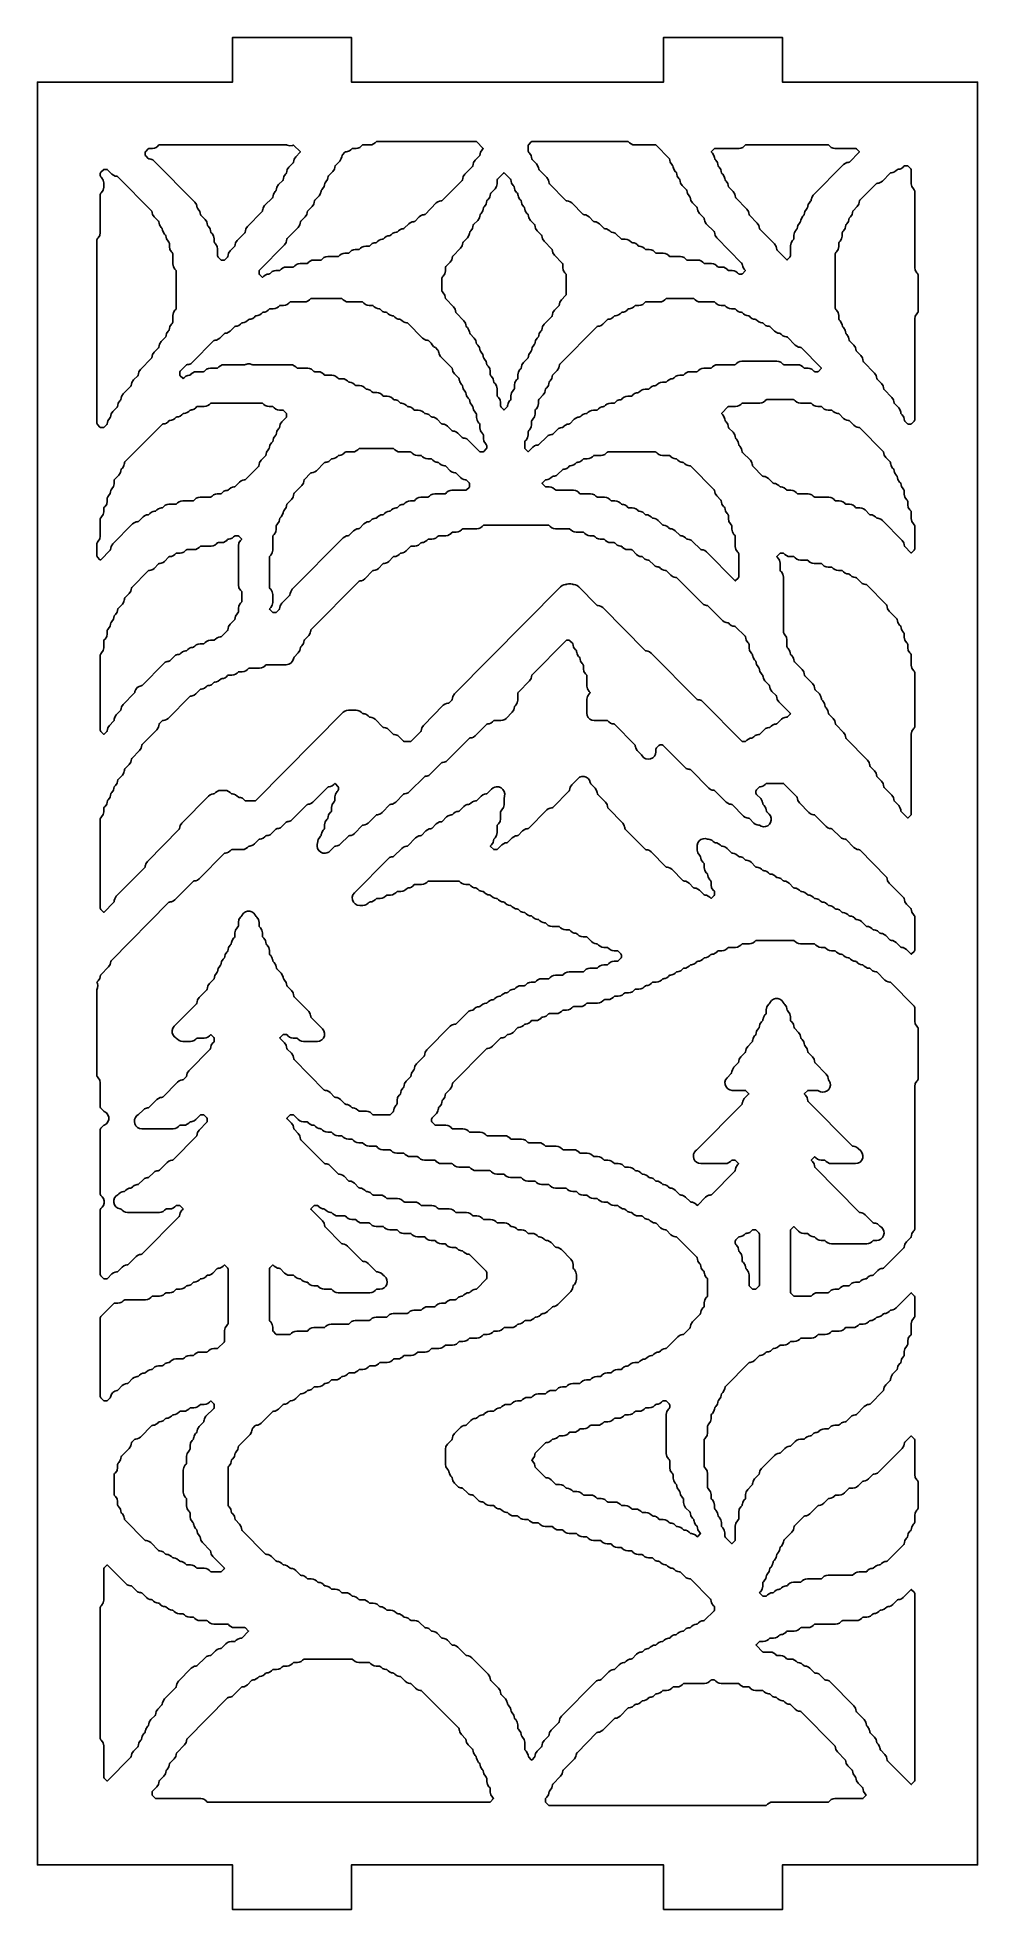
# Model space of a CAD drawing. Header units: millimetres. Extents: x 0 to 63, y 0 to 126.
import ezdxf

# ---------------------------------------------------------------- set-up
doc = ezdxf.new("R2010")
doc.units = ezdxf.units.MM
doc.layers.add('CUT', color=1, linetype='Continuous')

msp = doc.modelspace()

# ---------------------------------------------------------------- linework, layer by layer
at = {"layer": 'CUT'}
for points in [[(42.134, 0), (50.134, 0), (50.134, 3), (63.2679, 3), (63.2679, 123), (50.134, 123), (50.134, 126), (42.134, 126), (42.134, 123), (21.134, 123), (21.134, 126), (13.134, 126), (13.134, 123), (0, 123), (0, 3), (13.134, 3), (13.134, 0), (21.134, 0), (21.134, 3), (42.134, 3)], [(7.2854, 118.3304), (7.4601, 118.5069), (7.485, 118.5263), (7.5163, 118.5304), (7.739, 118.5304), (7.8693, 118.5477), (7.9906, 118.5983), (8.0945, 118.6788), (8.1567, 118.7417), (8.1817, 118.7611), (8.2129, 118.7652), (16.739, 118.7652), (16.7709, 118.761), (16.81, 118.7446), (16.9763, 118.7067), (17.1456, 118.7269), (17.1632, 118.7357), (17.1635, 118.7348), (17.2353, 118.7583), (17.2643, 118.737), (17.6734, 118.3234), (17.6934, 118.2956), (17.6734, 118.2678), (17.3809, 117.9721), (17.274, 117.8106), (17.2496, 117.6873), (17.2459, 117.6881), (17.2275, 117.5949), (17.2021, 117.5564), (16.9165, 117.2677), (16.8095, 117.1062), (16.7852, 116.9829), (16.7815, 116.9837), (16.7631, 116.8905), (16.7376, 116.852), (16.6843, 116.7981), (16.5773, 116.6366), (16.553, 116.5133), (16.5493, 116.5141), (16.5309, 116.4209), (16.5054, 116.3824), (16.2198, 116.0937), (16.1129, 115.9322), (16.0885, 115.8089), (16.0848, 115.8097), (16.0664, 115.7165), (16.041, 115.678), (15.9876, 115.6241), (15.8807, 115.4626), (15.8563, 115.3393), (15.8526, 115.3401), (15.8342, 115.2469), (15.8087, 115.2084), (15.291, 114.6849), (15.184, 114.5234), (15.1597, 114.4001), (15.156, 114.4009), (15.1375, 114.3077), (15.1121, 114.2692), (14.1299, 113.2761), (14.0229, 113.1146), (13.9986, 112.9913), (13.9949, 112.992), (13.9765, 112.8988), (13.951, 112.8604), (13.4332, 112.3369), (13.3263, 112.1754), (13.3019, 112.0521), (13.2982, 112.0528), (13.2798, 111.9596), (13.2543, 111.9212), (12.9688, 111.6325), (12.8618, 111.4709), (12.8375, 111.3477), (12.8338, 111.3484), (12.8154, 111.2552), (12.7899, 111.2168), (12.6153, 111.0402), (12.5903, 111.0209), (12.5591, 111.0168), (12.3929, 111.0168), (12.3616, 111.0209), (12.3367, 111.0402), (12.162, 111.2168), (12.1366, 111.2552), (12.1276, 111.3005), (12.1276, 111.7505), (12.0901, 111.9405), (11.9831, 112.1021), (11.9298, 112.156), (11.9044, 112.1944), (11.8954, 112.2397), (11.8954, 112.4549), (11.8579, 112.645), (11.7509, 112.8065), (11.6976, 112.8604), (11.6721, 112.8988), (11.6537, 112.992), (11.65, 112.9913), (11.6257, 113.1146), (11.5187, 113.2761), (11.4654, 113.33), (11.4399, 113.3685), (11.4215, 113.4616), (11.4178, 113.4609), (11.3935, 113.5842), (11.2865, 113.7457), (11.0009, 114.0344), (10.9755, 114.0729), (10.9571, 114.166), (10.9534, 114.1653), (10.929, 114.2886), (10.8221, 114.4501), (10.7687, 114.504), (10.7433, 114.5425), (10.7249, 114.6357), (10.7211, 114.6349), (10.6968, 114.7582), (10.5898, 114.9197), (7.8623, 117.6776), (7.7584, 117.7581), (7.6371, 117.8087), (7.5488, 117.8204), (7.549, 117.8217), (7.485, 117.8301), (7.4601, 117.8495), (7.2854, 118.026), (7.26, 118.0645), (7.2511, 118.1097), (7.2511, 118.2467), (7.26, 118.2919)], [(14.9486, 110.0428), (14.9232, 110.0812), (14.9143, 110.1265), (14.9143, 110.2635), (14.9232, 110.3087), (14.9486, 110.3471), (16.6275, 112.0447), (16.7345, 112.2062), (16.7588, 112.3294), (16.7625, 112.3287), (16.7809, 112.4219), (16.8064, 112.4603), (17.5564, 113.2187), (17.6633, 113.3802), (17.6877, 113.5034), (17.6914, 113.5027), (17.7098, 113.5959), (17.7353, 113.6343), (18.0208, 113.9231), (18.1278, 114.0846), (18.1521, 114.2079), (18.1558, 114.2071), (18.1742, 114.3003), (18.1997, 114.3387), (18.4853, 114.6275), (18.5922, 114.789), (18.6166, 114.9123), (18.6203, 114.9115), (18.6387, 115.0047), (18.6641, 115.0432), (18.9497, 115.3319), (19.0567, 115.4934), (19.081, 115.6167), (19.0847, 115.6159), (19.1031, 115.7091), (19.1286, 115.7476), (19.1819, 115.8015), (19.2889, 115.963), (19.3132, 116.0863), (19.3169, 116.0855), (19.3353, 116.1787), (19.3608, 116.2172), (19.4141, 116.2711), (19.5211, 116.4326), (19.5454, 116.5559), (19.5492, 116.5551), (19.5676, 116.6483), (19.593, 116.6868), (19.8786, 116.9755), (19.9855, 117.137), (20.0099, 117.2603), (20.0136, 117.2595), (20.032, 117.3527), (20.0574, 117.3912), (20.343, 117.6799), (20.45, 117.8414), (20.4743, 117.9647), (20.478, 117.9639), (20.4964, 118.0571), (20.5219, 118.0956), (20.6965, 118.2721), (20.7214, 118.2915), (20.7854, 118.2999), (20.7853, 118.3012), (20.8735, 118.3129), (20.9948, 118.3635), (21.0987, 118.444), (21.1609, 118.5069), (21.1859, 118.5263), (21.2172, 118.5304), (21.4399, 118.5304), (21.5702, 118.5477), (21.6915, 118.5983), (21.7954, 118.6788), (21.8576, 118.7417), (21.8825, 118.7611), (21.9138, 118.7652), (22.3687, 118.7652), (22.499, 118.7825), (22.6203, 118.8331), (22.7242, 118.9136), (22.7865, 118.9765), (22.8114, 118.9959), (22.8427, 119), (29.511, 119), (29.5423, 118.9959), (29.5672, 118.9765), (29.981, 118.5582), (30.001, 118.5304), (29.981, 118.5026), (29.9207, 118.4417), (29.8138, 118.2802), (29.7894, 118.1569), (29.7857, 118.1577), (29.7673, 118.0645), (29.7418, 118.026), (29.4563, 117.7373), (29.3493, 117.5758), (29.325, 117.4525), (29.3213, 117.4533), (29.3029, 117.3601), (29.2774, 117.3216), (28.7596, 116.7981), (28.6527, 116.6366), (28.6283, 116.5133), (28.6246, 116.5141), (28.6062, 116.4209), (28.5808, 116.3824), (27.245, 115.0319), (27.2201, 115.0125), (27.1561, 115.004), (27.1563, 115.0028), (27.068, 114.9911), (26.9467, 114.9405), (26.8428, 114.86), (26.0839, 114.0926), (26.059, 114.0733), (25.995, 114.0648), (25.9952, 114.0636), (25.9069, 114.0519), (25.7857, 114.0013), (25.6817, 113.9208), (25.3873, 113.623), (25.3624, 113.6037), (25.2984, 113.5952), (25.2985, 113.594), (25.2103, 113.5823), (25.089, 113.5317), (24.9851, 113.4512), (24.6906, 113.1534), (24.6657, 113.1341), (24.6017, 113.1256), (24.6019, 113.1244), (24.5136, 113.1127), (24.3923, 113.0621), (24.2884, 112.9816), (24.2262, 112.9186), (24.2013, 112.8993), (24.1373, 112.8908), (24.1374, 112.8896), (24.0492, 112.8779), (23.9279, 112.8273), (23.824, 112.7468), (23.7618, 112.6838), (23.7368, 112.6645), (23.6728, 112.656), (23.673, 112.6548), (23.5848, 112.6431), (23.4635, 112.5925), (23.3596, 112.512), (23.2973, 112.449), (23.2724, 112.4297), (23.2084, 112.4212), (23.2086, 112.42), (23.1203, 112.4083), (22.999, 112.3577), (22.8951, 112.2772), (22.8329, 112.2142), (22.8079, 112.1949), (22.744, 112.1864), (22.7441, 112.1852), (22.6559, 112.1735), (22.5346, 112.1229), (22.4307, 112.0424), (22.3685, 111.9794), (22.3435, 111.9601), (22.3122, 111.956), (22.0895, 111.956), (21.9592, 111.9387), (21.8379, 111.8881), (21.734, 111.8076), (21.6718, 111.7446), (21.6469, 111.7253), (21.6156, 111.7212), (21.3929, 111.7212), (21.2626, 111.7039), (21.1413, 111.6533), (21.0374, 111.5728), (20.9751, 111.5098), (20.9502, 111.4905), (20.9189, 111.4864), (20.6962, 111.4864), (20.5659, 111.4691), (20.4446, 111.4185), (20.3407, 111.338), (20.2785, 111.275), (20.2535, 111.2557), (20.2223, 111.2516), (19.5351, 111.2516), (19.4048, 111.2343), (19.2835, 111.1837), (19.1796, 111.1032), (19.1174, 111.0402), (19.0925, 111.0209), (19.0612, 111.0168), (18.6063, 111.0168), (18.476, 110.9995), (18.3547, 110.9489), (18.2508, 110.8684), (18.1885, 110.8054), (18.1636, 110.7861), (18.1323, 110.782), (17.6774, 110.782), (17.5471, 110.7647), (17.4258, 110.7141), (17.3219, 110.6336), (17.2596, 110.5706), (17.2347, 110.5513), (17.2034, 110.5472), (16.7485, 110.5472), (16.6182, 110.5299), (16.4969, 110.4793), (16.393, 110.3988), (16.3308, 110.3358), (16.3058, 110.3165), (16.2746, 110.3124), (16.0519, 110.3124), (15.9216, 110.2951), (15.8003, 110.2445), (15.6964, 110.164), (15.6341, 110.101), (15.6092, 110.0817), (15.5452, 110.0732), (15.5454, 110.072), (15.4571, 110.0603), (15.3358, 110.0097), (15.2319, 109.9292), (15.1743, 109.8709), (15.1465, 109.8505), (15.1186, 109.8709)], [(33.115, 118.2069), (33.0617, 118.2608), (33.0362, 118.2993), (33.0273, 118.3445), (33.0273, 118.7163), (33.0362, 118.7615), (33.0617, 118.8), (33.2363, 118.9765), (33.2612, 118.9959), (33.2925, 119), (39.7286, 119), (39.7599, 118.9959), (39.7848, 118.9765), (39.8471, 118.9136), (39.951, 118.8331), (40.0723, 118.7825), (40.2026, 118.7652), (41.5864, 118.7652), (41.6176, 118.7611), (41.6426, 118.7417), (42.5138, 117.8608), (42.5393, 117.8223), (42.5577, 117.7291), (42.5614, 117.7299), (42.5858, 117.6066), (42.6927, 117.4451), (42.7461, 117.3912), (42.7715, 117.3527), (42.7899, 117.2595), (42.7936, 117.2603), (42.818, 117.137), (42.9249, 116.9755), (42.9783, 116.9216), (43.0037, 116.8831), (43.0221, 116.7899), (43.0259, 116.7907), (43.0502, 116.6674), (43.1572, 116.5059), (43.2105, 116.452), (43.236, 116.4135), (43.2544, 116.3203), (43.2581, 116.3211), (43.2824, 116.1978), (43.3894, 116.0363), (43.6749, 115.7476), (43.7004, 115.7091), (43.7188, 115.6159), (43.7225, 115.6167), (43.7469, 115.4934), (43.8538, 115.3319), (43.9072, 115.278), (43.9326, 115.2395), (43.951, 115.1463), (43.9547, 115.1471), (43.9791, 115.0238), (44.086, 114.8623), (44.3716, 114.5735), (44.397, 114.5351), (44.4155, 114.4419), (44.4192, 114.4427), (44.4435, 114.3194), (44.5505, 114.1579), (44.836, 113.8691), (44.8615, 113.8307), (44.8799, 113.7375), (44.8836, 113.7382), (44.9079, 113.615), (45.0149, 113.4535), (45.5327, 112.9299), (45.5581, 112.8915), (45.5765, 112.7983), (45.5803, 112.799), (45.6046, 112.6758), (45.7116, 112.5143), (47.3904, 110.8167), (47.4159, 110.7783), (47.4343, 110.6851), (47.438, 110.6858), (47.4624, 110.5626), (47.5693, 110.4011), (47.6296, 110.3401), (47.6496, 110.3124), (47.6296, 110.2846), (47.448, 110.101), (47.4231, 110.0817), (47.3918, 110.0776), (47.2256, 110.0776), (47.1943, 110.0817), (47.1694, 110.101), (47.1072, 110.164), (47.0032, 110.2445), (46.882, 110.2951), (46.7517, 110.3124), (46.5289, 110.3124), (46.4977, 110.3165), (46.4727, 110.3358), (46.4105, 110.3988), (46.3066, 110.4793), (46.1853, 110.5299), (46.055, 110.5472), (45.8323, 110.5472), (45.801, 110.5513), (45.7761, 110.5706), (45.7138, 110.6336), (45.6099, 110.7141), (45.4886, 110.7647), (45.3583, 110.782), (44.9034, 110.782), (44.8721, 110.7861), (44.8472, 110.8054), (44.785, 110.8684), (44.6811, 110.9489), (44.5598, 110.9995), (44.4295, 111.0168), (43.7423, 111.0168), (43.7111, 111.0209), (43.6861, 111.0402), (43.6239, 111.1032), (43.52, 111.1837), (43.3987, 111.2343), (43.2684, 111.2516), (42.5812, 111.2516), (42.55, 111.2557), (42.525, 111.275), (42.4628, 111.338), (42.3589, 111.4185), (42.2376, 111.4691), (42.1073, 111.4864), (41.6524, 111.4864), (41.6211, 111.4905), (41.5962, 111.5098), (41.5339, 111.5728), (41.43, 111.6533), (41.3087, 111.7039), (41.1784, 111.7212), (40.9557, 111.7212), (40.9244, 111.7253), (40.8995, 111.7446), (40.8373, 111.8076), (40.7334, 111.8881), (40.6121, 111.9387), (40.5238, 111.9504), (40.524, 111.9516), (40.46, 111.9601), (40.4351, 111.9794), (40.3728, 112.0424), (40.2689, 112.1229), (40.1476, 112.1735), (40.0594, 112.1852), (40.0596, 112.1864), (39.9956, 112.1949), (39.9706, 112.2142), (39.9084, 112.2772), (39.8045, 112.3577), (39.6832, 112.4083), (39.5529, 112.4256), (39.3302, 112.4256), (39.2989, 112.4297), (39.274, 112.449), (38.9795, 112.7468), (38.8756, 112.8273), (38.7543, 112.8779), (38.6661, 112.8896), (38.6662, 112.8908), (38.6023, 112.8993), (38.5773, 112.9186), (38.5151, 112.9816), (38.4112, 113.0621), (38.2899, 113.1127), (38.2016, 113.1244), (38.2018, 113.1256), (38.1378, 113.1341), (38.1129, 113.1534), (37.8184, 113.4512), (37.7145, 113.5317), (37.5932, 113.5823), (37.505, 113.594), (37.5052, 113.5952), (37.4412, 113.6037), (37.4162, 113.623), (37.1218, 113.9208), (37.0179, 114.0013), (36.8966, 114.0519), (36.8083, 114.0636), (36.8085, 114.0648), (36.7445, 114.0733), (36.7196, 114.0926), (35.9607, 114.86), (35.8568, 114.9405), (35.7355, 114.9911), (35.6472, 115.0028), (35.6474, 115.004), (35.5834, 115.0125), (35.5585, 115.0319), (34.455, 116.1476), (34.4295, 116.1861), (34.4111, 116.2793), (34.4074, 116.2785), (34.3831, 116.4018), (34.2761, 116.5633), (33.7583, 117.0868), (33.7329, 117.1253), (33.7145, 117.2185), (33.7107, 117.2177), (33.6864, 117.341), (33.5794, 117.5025), (33.2939, 117.7912), (33.2684, 117.8297), (33.25, 117.9229), (33.2463, 117.9221), (33.222, 118.0454)], [(45.5439, 118.5069), (45.5688, 118.5263), (45.6001, 118.5304), (47.2161, 118.5304), (47.3464, 118.5477), (47.4677, 118.5983), (47.5716, 118.6788), (47.6338, 118.7417), (47.6588, 118.7611), (47.69, 118.7652), (53.1973, 118.7652), (53.2285, 118.7611), (53.2535, 118.7417), (53.3157, 118.6788), (53.4196, 118.5983), (53.5409, 118.5477), (53.6712, 118.5304), (55.055, 118.5304), (55.0863, 118.5263), (55.1112, 118.5069), (55.2928, 118.3234), (55.3128, 118.2956), (55.2928, 118.2678), (54.6468, 117.6147), (54.6219, 117.5953), (54.5579, 117.5869), (54.558, 117.5856), (54.4698, 117.5739), (54.3485, 117.5233), (54.2446, 117.4428), (52.2137, 115.3893), (52.1067, 115.2278), (52.0824, 115.1045), (52.0787, 115.1053), (52.0603, 115.0121), (52.0348, 114.9736), (51.9815, 114.9197), (51.8745, 114.7582), (51.8502, 114.6349), (51.8464, 114.6357), (51.828, 114.5425), (51.8026, 114.504), (51.7492, 114.4501), (51.6423, 114.2886), (51.6179, 114.1653), (51.6142, 114.166), (51.5958, 114.0729), (51.5704, 114.0344), (51.517, 113.9805), (51.4101, 113.819), (51.3857, 113.6957), (51.382, 113.6964), (51.3636, 113.6033), (51.3381, 113.5648), (51.2848, 113.5109), (51.1778, 113.3494), (51.1535, 113.2261), (51.1498, 113.2268), (51.1314, 113.1336), (51.1059, 113.0952), (51.0526, 113.0413), (50.9456, 112.8798), (50.9081, 112.6897), (50.9081, 112.4745), (50.8992, 112.4292), (50.8737, 112.3908), (50.8204, 112.3369), (50.7134, 112.1754), (50.6759, 111.9853), (50.6759, 111.3005), (50.6669, 111.2552), (50.6415, 111.2168), (50.4715, 111.0449), (50.4437, 111.0245), (50.4158, 111.0449), (49.7814, 111.6864), (49.7559, 111.7248), (49.7375, 111.818), (49.7338, 111.8173), (49.7095, 111.9405), (49.6025, 112.1021), (48.6203, 113.0952), (48.5948, 113.1336), (48.5764, 113.2268), (48.5727, 113.2261), (48.5484, 113.3494), (48.4414, 113.5109), (47.9236, 114.0344), (47.8982, 114.0729), (47.8798, 114.166), (47.8761, 114.1653), (47.8517, 114.2886), (47.7448, 114.4501), (46.9948, 115.2084), (46.9693, 115.2469), (46.9509, 115.3401), (46.9472, 115.3393), (46.9228, 115.4626), (46.8159, 115.6241), (46.5303, 115.9128), (46.5049, 115.9513), (46.4865, 116.0445), (46.4827, 116.0437), (46.4584, 116.167), (46.3514, 116.3285), (46.2981, 116.3824), (46.2727, 116.4209), (46.2543, 116.5141), (46.2505, 116.5133), (46.2262, 116.6366), (46.1192, 116.7981), (46.0659, 116.852), (46.0404, 116.8905), (46.022, 116.9837), (46.0183, 116.9829), (45.994, 117.1062), (45.887, 117.2677), (45.8337, 117.3216), (45.8082, 117.3601), (45.7898, 117.4533), (45.7861, 117.4525), (45.7618, 117.5758), (45.6548, 117.7373), (45.6015, 117.7912), (45.576, 117.8297), (45.5576, 117.9229), (45.5539, 117.9221), (45.5295, 118.0454), (45.4226, 118.2069), (45.3623, 118.2678), (45.3423, 118.2956), (45.3623, 118.3234)], [(54.0147, 106.9365), (53.9613, 106.9904), (53.9359, 107.0288), (53.9269, 107.0741), (53.9269, 107.2893), (53.8894, 107.4793), (53.7824, 107.6409), (53.7291, 107.6948), (53.7036, 107.7332), (53.6947, 107.7785), (53.6947, 111.4375), (53.7036, 111.4827), (53.7291, 111.5211), (53.7824, 111.5751), (53.8894, 111.7366), (53.9269, 111.9267), (53.9269, 112.1419), (53.9359, 112.1871), (53.9613, 112.2255), (54.0147, 112.2795), (54.1216, 112.441), (54.1591, 112.6311), (54.1591, 112.8463), (54.1681, 112.8915), (54.1935, 112.9299), (54.2469, 112.9839), (54.3538, 113.1454), (54.3782, 113.2686), (54.3819, 113.2679), (54.4003, 113.3611), (54.4257, 113.3995), (54.4791, 113.4535), (54.5861, 113.615), (54.6104, 113.7382), (54.6141, 113.7375), (54.6325, 113.8307), (54.658, 113.8691), (54.7113, 113.9231), (54.8183, 114.0846), (54.8426, 114.2079), (54.8463, 114.2071), (54.8647, 114.3003), (54.8902, 114.3387), (55.1757, 114.6275), (55.2827, 114.789), (55.307, 114.9123), (55.3108, 114.9115), (55.3292, 115.0047), (55.3546, 115.0432), (56.4581, 116.1589), (56.4831, 116.1782), (56.547, 116.1867), (56.5469, 116.188), (56.6351, 116.1997), (56.7564, 116.2503), (56.8603, 116.3308), (57.387, 116.8633), (57.4119, 116.8826), (57.4759, 116.8911), (57.4758, 116.8924), (57.564, 116.9041), (57.6853, 116.9547), (57.7892, 117.0352), (57.8514, 117.0981), (57.8764, 117.1174), (57.9404, 117.1259), (57.9402, 117.1272), (58.0284, 117.1389), (58.1497, 117.1895), (58.2536, 117.27), (58.3159, 117.3329), (58.3408, 117.3522), (58.3721, 117.3564), (58.5383, 117.3564), (58.5696, 117.3522), (58.5945, 117.3329), (58.7691, 117.1564), (58.7946, 117.1179), (58.8035, 117.0727), (58.8035, 116.1531), (58.841, 115.963), (58.948, 115.8015), (59.0013, 115.7476), (59.0268, 115.7091), (59.0357, 115.6639), (59.0357, 110.5179), (59.0733, 110.3278), (59.1802, 110.1663), (59.2336, 110.1123), (59.259, 110.0739), (59.2679, 110.0287), (59.2679, 107.5437), (59.259, 107.4984), (59.2336, 107.46), (59.1802, 107.4061), (59.0733, 107.2445), (59.0357, 107.0545), (59.0357, 100.2648), (59.0268, 100.2196), (59.0013, 100.1812), (58.8267, 100.0046), (58.8018, 99.9853), (58.7705, 99.9811), (58.6043, 99.9811), (58.573, 99.9853), (58.5481, 100.0046), (58.3735, 100.1812), (58.348, 100.2196), (58.3296, 100.3128), (58.3259, 100.3121), (58.3015, 100.4353), (58.1946, 100.5968), (58.1412, 100.6508), (58.1158, 100.6892), (58.0974, 100.7824), (58.0937, 100.7817), (58.0693, 100.9049), (57.9624, 101.0664), (57.6768, 101.3552), (57.6514, 101.3936), (57.6329, 101.4868), (57.6292, 101.4861), (57.6049, 101.6093), (57.4979, 101.7708), (56.9801, 102.2944), (56.9547, 102.3328), (56.9363, 102.426), (56.9326, 102.4253), (56.9082, 102.5485), (56.8013, 102.71), (56.5157, 102.9988), (56.4903, 103.0372), (56.4719, 103.1304), (56.4681, 103.1297), (56.4438, 103.2529), (56.3368, 103.4144), (55.5868, 104.1728), (55.5614, 104.2112), (55.543, 104.3044), (55.5393, 104.3037), (55.5149, 104.4269), (55.408, 104.5885), (55.1224, 104.8772), (55.097, 104.9156), (55.0785, 105.0088), (55.0748, 105.0081), (55.0505, 105.1313), (54.9435, 105.2929), (54.658, 105.5816), (54.6325, 105.62), (54.6141, 105.7132), (54.6104, 105.7125), (54.5861, 105.8357), (54.4791, 105.9973), (54.4257, 106.0512), (54.4003, 106.0896), (54.3819, 106.1828), (54.3782, 106.1821), (54.3538, 106.3053), (54.2469, 106.4669), (54.1935, 106.5208), (54.1681, 106.5592), (54.1497, 106.6524), (54.146, 106.6517), (54.1216, 106.7749)], [(4.0344, 99.9464), (4.0089, 99.9848), (4, 100.03), (4, 112.3767), (4.0089, 112.4219), (4.0344, 112.4603), (4.0877, 112.5143), (4.1947, 112.6758), (4.2322, 112.8659), (4.2322, 115.4291), (4.2411, 115.4743), (4.2666, 115.5128), (4.3199, 115.5667), (4.4269, 115.7282), (4.4644, 115.9183), (4.4644, 116.2117), (4.4269, 116.4018), (4.3199, 116.5633), (4.2666, 116.6172), (4.2411, 116.6557), (4.2322, 116.7009), (4.2322, 116.8379), (4.2411, 116.8831), (4.2666, 116.9216), (4.4412, 117.0981), (4.4662, 117.1174), (4.4974, 117.1216), (4.6637, 117.1216), (4.6949, 117.1174), (4.7199, 117.0981), (5.0143, 116.8004), (5.1182, 116.7199), (5.2395, 116.6693), (5.3278, 116.6576), (5.3276, 116.6563), (5.3916, 116.6478), (5.4165, 116.6285), (7.6811, 114.3387), (7.7066, 114.3003), (7.725, 114.2071), (7.7287, 114.2079), (7.753, 114.0846), (7.86, 113.9231), (8.1455, 113.6343), (8.171, 113.5959), (8.1894, 113.5027), (8.1931, 113.5034), (8.2175, 113.3802), (8.3244, 113.2187), (8.3778, 113.1647), (8.4032, 113.1263), (8.4216, 113.0331), (8.4253, 113.0338), (8.4497, 112.9106), (8.5566, 112.7491), (8.61, 112.6951), (8.6354, 112.6567), (8.6538, 112.5635), (8.6576, 112.5642), (8.6819, 112.441), (8.7889, 112.2795), (8.8422, 112.2255), (8.8677, 112.1871), (8.8766, 112.1419), (8.8766, 111.9267), (8.9141, 111.7366), (9.0211, 111.5751), (9.0744, 111.5211), (9.0999, 111.4827), (9.1088, 111.4375), (9.1088, 110.7527), (9.1463, 110.5626), (9.2533, 110.4011), (9.3066, 110.3471), (9.3321, 110.3087), (9.341, 110.2635), (9.341, 107.7785), (9.3321, 107.7332), (9.3066, 107.6948), (9.2533, 107.6409), (9.1463, 107.4793), (9.1088, 107.2893), (9.1088, 106.8393), (9.0999, 106.794), (9.0744, 106.7556), (9.0211, 106.7017), (8.9141, 106.5401), (8.8898, 106.4169), (8.8861, 106.4176), (8.8677, 106.3244), (8.8422, 106.286), (8.7889, 106.2321), (8.6819, 106.0705), (8.6576, 105.9473), (8.6538, 105.948), (8.6354, 105.8548), (8.61, 105.8164), (8.3244, 105.5277), (8.2175, 105.3661), (8.1931, 105.2429), (8.1894, 105.2436), (8.171, 105.1504), (8.1455, 105.112), (7.86, 104.8233), (7.753, 104.6617), (7.7287, 104.5385), (7.725, 104.5392), (7.7066, 104.446), (7.6811, 104.4076), (6.9311, 103.6492), (6.8242, 103.4877), (6.7998, 103.3645), (6.7961, 103.3652), (6.7777, 103.272), (6.7522, 103.2336), (6.4667, 102.9448), (6.3597, 102.7833), (6.3354, 102.6601), (6.3317, 102.6608), (6.3133, 102.5676), (6.2878, 102.5292), (5.77, 102.0056), (5.6631, 101.8441), (5.6387, 101.7209), (5.635, 101.7216), (5.6166, 101.6284), (5.5911, 101.59), (5.5378, 101.536), (5.4308, 101.3745), (5.4065, 101.2513), (5.4028, 101.252), (5.3844, 101.1588), (5.3589, 101.1204), (5.0734, 100.8316), (4.9664, 100.6701), (4.9421, 100.5469), (4.9383, 100.5476), (4.9199, 100.4544), (4.8945, 100.416), (4.8412, 100.362), (4.7342, 100.2005), (4.7099, 100.0773), (4.7061, 100.078), (4.6877, 99.9848), (4.6623, 99.9464), (4.4876, 99.7698), (4.4627, 99.7505), (4.4314, 99.7463), (4.2652, 99.7463), (4.2339, 99.7505), (4.209, 99.7698)], [(27.3095, 108.8149), (27.2562, 108.8688), (27.2308, 108.9072), (27.2218, 108.9525), (27.2218, 109.7939), (27.2308, 109.8391), (27.2562, 109.8775), (27.3095, 109.9315), (27.4165, 110.093), (27.454, 110.2831), (27.454, 110.4983), (27.463, 110.5435), (27.4884, 110.5819), (27.774, 110.8707), (27.8809, 111.0322), (27.9053, 111.1554), (27.909, 111.1547), (27.9274, 111.2479), (27.9529, 111.2863), (28.4706, 111.8099), (28.5776, 111.9714), (28.6019, 112.0946), (28.6057, 112.0939), (28.6241, 112.1871), (28.6495, 112.2255), (28.9351, 112.5143), (29.042, 112.6758), (29.0664, 112.799), (29.0701, 112.7983), (29.0885, 112.8915), (29.114, 112.9299), (29.1673, 112.9839), (29.2743, 113.1454), (29.2986, 113.2686), (29.3023, 113.2679), (29.3207, 113.3611), (29.3462, 113.3995), (29.6317, 113.6883), (29.7387, 113.8498), (29.763, 113.9731), (29.7668, 113.9723), (29.7852, 114.0655), (29.8106, 114.1039), (29.8639, 114.1579), (29.9709, 114.3194), (29.9953, 114.4427), (29.999, 114.4419), (30.0174, 114.5351), (30.0428, 114.5735), (30.0962, 114.6275), (30.2031, 114.789), (30.2275, 114.9123), (30.2312, 114.9115), (30.2496, 115.0047), (30.275, 115.0432), (30.3284, 115.0971), (30.4354, 115.2586), (30.4597, 115.3819), (30.4634, 115.3811), (30.4818, 115.4743), (30.5073, 115.5128), (30.7928, 115.8015), (30.8998, 115.963), (30.9373, 116.1531), (30.9373, 116.3683), (30.9463, 116.4135), (30.9717, 116.452), (31.3739, 116.8586), (31.4018, 116.8791), (31.4296, 116.8586), (31.8318, 116.452), (31.8573, 116.4135), (31.8757, 116.3203), (31.8794, 116.3211), (31.9037, 116.1978), (32.0107, 116.0363), (32.064, 115.9824), (32.0895, 115.9439), (32.1079, 115.8507), (32.1116, 115.8515), (32.1359, 115.7282), (32.2429, 115.5667), (32.2962, 115.5128), (32.3217, 115.4743), (32.3401, 115.3811), (32.3438, 115.3819), (32.3682, 115.2586), (32.4751, 115.0971), (32.5285, 115.0432), (32.5539, 115.0047), (32.5723, 114.9115), (32.576, 114.9123), (32.6004, 114.789), (32.7073, 114.6275), (32.7607, 114.5735), (32.7861, 114.5351), (32.8045, 114.4419), (32.8083, 114.4427), (32.8326, 114.3194), (32.9396, 114.1579), (32.9929, 114.1039), (33.0184, 114.0655), (33.0368, 113.9723), (33.0405, 113.9731), (33.0648, 113.8498), (33.1718, 113.6883), (33.4573, 113.3995), (33.4828, 113.3611), (33.5012, 113.2679), (33.5049, 113.2686), (33.5293, 113.1454), (33.6362, 112.9839), (33.9218, 112.6951), (33.9472, 112.6567), (33.9656, 112.5635), (33.9694, 112.5642), (33.9937, 112.441), (34.1007, 112.2795), (34.6184, 111.7559), (34.6439, 111.7175), (34.6623, 111.6243), (34.666, 111.625), (34.6903, 111.5018), (34.7973, 111.3403), (35.3151, 110.8167), (35.3405, 110.7783), (35.3495, 110.7331), (35.3495, 110.5179), (35.387, 110.3278), (35.494, 110.1663), (35.5473, 110.1123), (35.5728, 110.0739), (35.5817, 110.0287), (35.5817, 108.7177), (35.5728, 108.6724), (35.5473, 108.634), (35.2617, 108.3453), (35.1548, 108.1837), (35.1304, 108.0605), (35.1267, 108.0612), (35.1083, 107.968), (35.0829, 107.9296), (34.7973, 107.6409), (34.6903, 107.4793), (34.666, 107.3561), (34.6623, 107.3568), (34.6439, 107.2636), (34.6184, 107.2252), (34.1007, 106.7017), (33.9937, 106.5401), (33.9694, 106.4169), (33.9656, 106.4176), (33.9472, 106.3244), (33.9218, 106.286), (33.8684, 106.2321), (33.7615, 106.0705), (33.7371, 105.9473), (33.7334, 105.948), (33.715, 105.8548), (33.6896, 105.8164), (33.6362, 105.7625), (33.5293, 105.6009), (33.5049, 105.4777), (33.5012, 105.4784), (33.4828, 105.3852), (33.4573, 105.3468), (33.404, 105.2929), (33.297, 105.1313), (33.2727, 105.0081), (33.269, 105.0088), (33.2506, 104.9156), (33.2251, 104.8772), (33.1718, 104.8233), (33.0648, 104.6617), (33.0405, 104.5385), (33.0368, 104.5392), (33.0184, 104.446), (32.9929, 104.4076), (32.7073, 104.1189), (32.6004, 103.9573), (32.576, 103.8341), (32.5723, 103.8348), (32.5539, 103.7416), (32.5285, 103.7032), (32.4751, 103.6492), (32.3682, 103.4877), (32.3306, 103.2977), (32.3306, 103.0824), (32.3217, 103.0372), (32.2962, 102.9988), (32.2429, 102.9448), (32.1359, 102.7833), (32.0984, 102.5933), (32.0984, 102.378), (32.0895, 102.3328), (32.064, 102.2944), (32.0107, 102.2404), (31.9037, 102.0789), (31.8662, 101.8889), (31.8662, 101.6736), (31.8573, 101.6284), (31.8318, 101.59), (31.7785, 101.536), (31.6715, 101.3745), (31.6472, 101.2513), (31.6434, 101.252), (31.625, 101.1588), (31.5996, 101.1204), (31.4296, 100.9485), (31.4018, 100.9281), (31.3739, 100.9485), (31.2039, 101.1204), (31.1785, 101.1588), (31.1695, 101.204), (31.1695, 101.4192), (31.132, 101.6093), (31.025, 101.7708), (30.9717, 101.8248), (30.9463, 101.8632), (30.9373, 101.9084), (30.9373, 102.3585), (30.8998, 102.5485), (30.7928, 102.71), (30.7395, 102.764), (30.714, 102.8024), (30.6956, 102.8956), (30.6919, 102.8949), (30.6676, 103.0181), (30.5606, 103.1796), (30.5073, 103.2336), (30.4818, 103.272), (30.4729, 103.3172), (30.4729, 103.5325), (30.4354, 103.7225), (30.3284, 103.884), (30.275, 103.938), (30.2496, 103.9764), (30.2312, 104.0696), (30.2275, 104.0689), (30.2031, 104.1921), (30.0962, 104.3537), (30.0428, 104.4076), (30.0174, 104.446), (29.999, 104.5392), (29.9953, 104.5385), (29.9709, 104.6617), (29.8639, 104.8233), (29.8106, 104.8772), (29.7852, 104.9156), (29.7668, 105.0088), (29.763, 105.0081), (29.7387, 105.1313), (29.6317, 105.2929), (29.5784, 105.3468), (29.5529, 105.3852), (29.5345, 105.4784), (29.5308, 105.4777), (29.5065, 105.6009), (29.3995, 105.7625), (29.114, 106.0512), (29.0885, 106.0896), (29.0701, 106.1828), (29.0664, 106.1821), (29.042, 106.3053), (28.9351, 106.4669), (28.8817, 106.5208), (28.8563, 106.5592), (28.8379, 106.6524), (28.8342, 106.6517), (28.8098, 106.7749), (28.7029, 106.9365), (28.1851, 107.46), (28.1596, 107.4984), (28.1412, 107.5916), (28.1375, 107.5909), (28.1132, 107.7141), (28.0062, 107.8757), (27.4884, 108.3992), (27.463, 108.4376), (27.4446, 108.5308), (27.4409, 108.5301), (27.4165, 108.6533)], [(9.6076, 103.2336), (9.5822, 103.272), (9.5732, 103.3172), (9.5732, 103.4542), (9.5822, 103.4995), (9.6076, 103.5379), (10.0145, 103.9493), (10.0394, 103.9686), (10.1034, 103.9771), (10.1032, 103.9783), (10.1915, 103.99), (10.3128, 104.0407), (10.4167, 104.1212), (11.8722, 105.5929), (11.8972, 105.6122), (11.9611, 105.6207), (11.961, 105.6219), (12.0492, 105.6336), (12.1705, 105.6843), (12.2744, 105.7648), (12.5689, 106.0625), (12.5938, 106.0818), (12.6578, 106.0903), (12.6576, 106.0915), (12.7459, 106.1032), (12.8672, 106.1539), (12.9711, 106.2344), (13.2655, 106.5321), (13.2905, 106.5514), (13.3545, 106.5599), (13.3543, 106.5611), (13.4425, 106.5728), (13.5638, 106.6235), (13.6677, 106.704), (13.73, 106.7669), (13.7549, 106.7862), (13.8189, 106.7947), (13.8187, 106.7959), (13.907, 106.8076), (14.0283, 106.8583), (14.1322, 106.9388), (14.1944, 107.0017), (14.2193, 107.021), (14.2833, 107.0295), (14.2832, 107.0307), (14.3714, 107.0424), (14.4927, 107.0931), (14.5966, 107.1736), (14.6588, 107.2365), (14.6838, 107.2558), (14.7478, 107.2643), (14.7476, 107.2655), (14.8358, 107.2772), (14.9571, 107.3279), (15.061, 107.4084), (15.1233, 107.4713), (15.1482, 107.4906), (15.2122, 107.4991), (15.212, 107.5003), (15.3003, 107.512), (15.4216, 107.5627), (15.5255, 107.6432), (15.5877, 107.7061), (15.6126, 107.7254), (15.6439, 107.7296), (15.8666, 107.7296), (15.9969, 107.7468), (16.1182, 107.7975), (16.2221, 107.878), (16.2844, 107.9409), (16.3093, 107.9602), (16.3406, 107.9644), (16.5633, 107.9644), (16.6936, 107.9816), (16.8149, 108.0323), (16.9188, 108.1128), (16.981, 108.1757), (17.006, 108.195), (17.0372, 108.1992), (17.9566, 108.1992), (18.0869, 108.2164), (18.2082, 108.2671), (18.3121, 108.3476), (18.3743, 108.4105), (18.3993, 108.4298), (18.4305, 108.434), (20.4545, 108.434), (20.4858, 108.4298), (20.5107, 108.4105), (20.5729, 108.3476), (20.6768, 108.2671), (20.7981, 108.2164), (20.9284, 108.1992), (21.8478, 108.1992), (21.8791, 108.195), (21.904, 108.1757), (21.9663, 108.1128), (22.0702, 108.0323), (22.1915, 107.9816), (22.3218, 107.9644), (22.5445, 107.9644), (22.5757, 107.9602), (22.6007, 107.9409), (22.6629, 107.878), (22.7668, 107.7975), (22.8881, 107.7468), (22.9763, 107.7351), (22.9762, 107.7339), (23.0402, 107.7254), (23.0651, 107.7061), (23.1273, 107.6432), (23.2313, 107.5627), (23.3525, 107.512), (23.4408, 107.5003), (23.4406, 107.4991), (23.5046, 107.4906), (23.5295, 107.4713), (23.5918, 107.4084), (23.6957, 107.3279), (23.817, 107.2772), (23.9052, 107.2655), (23.9051, 107.2643), (23.969, 107.2558), (23.994, 107.2365), (24.0562, 107.1736), (24.1601, 107.0931), (24.2814, 107.0424), (24.3697, 107.0307), (24.3695, 107.0295), (24.4335, 107.021), (24.4584, 107.0017), (24.5207, 106.9388), (24.6246, 106.8583), (24.7459, 106.8076), (24.8341, 106.7959), (24.8339, 106.7947), (24.8979, 106.7862), (24.9229, 106.7669), (25.914, 105.7648), (26.0179, 105.6843), (26.1392, 105.6336), (26.2274, 105.6219), (26.2272, 105.6207), (26.2912, 105.6122), (26.3162, 105.5929), (26.4908, 105.4163), (26.556, 105.3179), (26.6543, 105.2085), (26.7279, 105.1641), (26.7806, 105.1233), (26.9552, 104.9467), (26.9807, 104.9083), (26.9991, 104.8151), (27.0028, 104.8158), (27.0271, 104.6926), (27.1341, 104.531), (27.8841, 103.7727), (27.9096, 103.7343), (27.928, 103.6411), (27.9317, 103.6418), (27.956, 103.5186), (28.063, 103.357), (28.3485, 103.0683), (28.374, 103.0299), (28.3924, 102.9367), (28.3961, 102.9374), (28.4205, 102.8142), (28.5274, 102.6526), (28.5808, 102.5987), (28.6062, 102.5603), (28.6246, 102.4671), (28.6283, 102.4678), (28.6527, 102.3446), (28.7596, 102.183), (28.813, 102.1291), (28.8384, 102.0907), (28.8568, 101.9975), (28.8606, 101.9982), (28.8849, 101.875), (28.9919, 101.7134), (29.0452, 101.6595), (29.0706, 101.6211), (29.089, 101.5279), (29.0928, 101.5286), (29.1171, 101.4054), (29.2241, 101.2438), (29.2774, 101.1899), (29.3029, 101.1515), (29.3213, 101.0583), (29.325, 101.059), (29.3493, 100.9358), (29.4563, 100.7742), (29.5096, 100.7203), (29.5351, 100.6819), (29.544, 100.6366), (29.544, 100.4214), (29.5815, 100.2314), (29.6885, 100.0698), (29.7418, 100.0159), (29.7673, 99.9775), (29.7762, 99.9322), (29.7762, 99.717), (29.8138, 99.527), (29.9207, 99.3654), (29.9741, 99.3115), (29.9995, 99.2731), (30.0084, 99.2278), (30.0084, 99.0126), (30.046, 98.8226), (30.1529, 98.661), (30.2063, 98.6071), (30.2317, 98.5687), (30.2407, 98.5234), (30.2407, 98.3864), (30.2317, 98.3412), (30.2063, 98.3028), (30.0317, 98.1262), (30.0067, 98.1069), (29.9754, 98.1027), (29.8092, 98.1027), (29.778, 98.1069), (29.753, 98.1262), (28.9941, 98.8935), (28.8902, 98.974), (28.7689, 99.0247), (28.6807, 99.0364), (28.6809, 99.0376), (28.6169, 99.0461), (28.5919, 99.0654), (28.2975, 99.3631), (28.1936, 99.4436), (28.0723, 99.4943), (27.984, 99.506), (27.9842, 99.5072), (27.9202, 99.5157), (27.8953, 99.535), (27.6008, 99.8327), (27.4969, 99.9132), (27.3756, 99.9639), (27.2874, 99.9756), (27.2875, 99.9768), (27.2236, 99.9853), (27.1986, 100.0046), (26.9042, 100.3023), (26.8003, 100.3828), (26.679, 100.4335), (26.5907, 100.4452), (26.5909, 100.4464), (26.5269, 100.4549), (26.502, 100.4742), (26.4397, 100.5371), (26.3358, 100.6176), (26.2145, 100.6683), (26.1263, 100.68), (26.1265, 100.6812), (26.0625, 100.6897), (26.0375, 100.709), (25.9753, 100.7719), (25.8714, 100.8524), (25.7501, 100.9031), (25.6198, 100.9203), (25.3971, 100.9203), (25.3658, 100.9245), (25.3409, 100.9438), (25.2786, 101.0067), (25.1747, 101.0872), (25.0534, 101.1379), (24.9652, 101.1496), (24.9654, 101.1508), (24.9014, 101.1593), (24.8764, 101.1786), (24.8142, 101.2415), (24.7103, 101.322), (24.589, 101.3727), (24.5008, 101.3844), (24.5009, 101.3856), (24.4369, 101.3941), (24.412, 101.4134), (24.3498, 101.4763), (24.2459, 101.5568), (24.1246, 101.6075), (24.0363, 101.6192), (24.0365, 101.6204), (23.9725, 101.6289), (23.9476, 101.6482), (23.8853, 101.7111), (23.7814, 101.7916), (23.6601, 101.8423), (23.5298, 101.8595), (23.3071, 101.8595), (23.2758, 101.8637), (23.2509, 101.883), (23.1887, 101.9459), (23.0848, 102.0264), (22.9635, 102.0771), (22.8332, 102.0943), (22.6105, 102.0943), (22.5792, 102.0985), (22.5543, 102.1178), (22.492, 102.1807), (22.3881, 102.2612), (22.2668, 102.3119), (22.1786, 102.3236), (22.1787, 102.3248), (22.1148, 102.3333), (22.0898, 102.3526), (22.0276, 102.4155), (21.9237, 102.496), (21.8024, 102.5467), (21.6721, 102.5639), (21.4494, 102.5639), (21.4181, 102.5681), (21.3932, 102.5874), (21.3309, 102.6503), (21.227, 102.7308), (21.1057, 102.7815), (21.0175, 102.7932), (21.0177, 102.7944), (20.9537, 102.8029), (20.9287, 102.8222), (20.8665, 102.8851), (20.7626, 102.9656), (20.6413, 103.0163), (20.511, 103.0335), (20.2883, 103.0335), (20.257, 103.0377), (20.2321, 103.057), (20.1698, 103.1199), (20.0659, 103.2004), (19.9446, 103.2511), (19.8143, 103.2683), (19.3594, 103.2683), (19.3281, 103.2725), (19.3032, 103.2918), (19.241, 103.3547), (19.1371, 103.4352), (19.0158, 103.4859), (18.8855, 103.5031), (18.6628, 103.5031), (18.6315, 103.5073), (18.6065, 103.5266), (18.5443, 103.5895), (18.4404, 103.67), (18.3191, 103.7207), (18.1888, 103.7379), (17.5017, 103.7379), (17.4704, 103.7421), (17.4455, 103.7614), (17.3832, 103.8243), (17.2793, 103.9048), (17.158, 103.9555), (17.0277, 103.9727), (14.4828, 103.9727), (14.451, 103.977), (14.4102, 103.994), (14.2833, 104.0282), (14.1519, 104.0282), (14.025, 103.994), (13.9842, 103.977), (13.9524, 103.9727), (12.5686, 103.9727), (12.4383, 103.9555), (12.317, 103.9048), (12.2131, 103.8243), (12.1508, 103.7614), (12.1259, 103.7421), (12.0946, 103.7379), (11.6397, 103.7379), (11.5094, 103.7207), (11.3881, 103.67), (11.2842, 103.5895), (11.222, 103.5266), (11.197, 103.5073), (11.1658, 103.5031), (10.7108, 103.5031), (10.5805, 103.4859), (10.4592, 103.4352), (10.3553, 103.3547), (10.2931, 103.2918), (10.2682, 103.2725), (10.2042, 103.264), (10.2043, 103.2628), (10.1161, 103.2511), (9.9948, 103.2004), (9.8909, 103.1199), (9.8333, 103.0617), (9.8055, 103.0413), (9.7776, 103.0617)], [(32.8294, 98.3028), (32.804, 98.3412), (32.7951, 98.3864), (32.7951, 98.7582), (32.804, 98.8035), (32.8294, 98.8419), (32.8828, 98.8958), (32.9898, 99.0574), (33.0273, 99.2474), (33.0273, 99.4626), (33.0362, 99.5079), (33.0617, 99.5463), (33.115, 99.6002), (33.222, 99.7618), (33.2595, 99.9518), (33.2595, 100.167), (33.2684, 100.2123), (33.2939, 100.2507), (33.3472, 100.3046), (33.4542, 100.4662), (33.4917, 100.6562), (33.4917, 100.8714), (33.5007, 100.9167), (33.5261, 100.9551), (33.5794, 101.009), (33.6864, 101.1706), (33.7239, 101.3606), (33.7239, 101.5758), (33.7329, 101.6211), (33.7583, 101.6595), (34.0439, 101.9482), (34.1508, 102.1098), (34.1752, 102.233), (34.1789, 102.2323), (34.1973, 102.3255), (34.2228, 102.3639), (34.2761, 102.4178), (34.3831, 102.5794), (34.4074, 102.7026), (34.4111, 102.7019), (34.4295, 102.7951), (34.455, 102.8335), (34.5083, 102.8874), (34.6153, 103.049), (34.6396, 103.1722), (34.6433, 103.1715), (34.6617, 103.2647), (34.6872, 103.3031), (34.9728, 103.5918), (35.0797, 103.7534), (35.1041, 103.8766), (35.1078, 103.8759), (35.1262, 103.9691), (35.1516, 104.0075), (37.6484, 106.5321), (37.6734, 106.5514), (37.7374, 106.5599), (37.7372, 106.5611), (37.8254, 106.5728), (37.9467, 106.6235), (38.0506, 106.704), (38.3451, 107.0017), (38.37, 107.021), (38.434, 107.0295), (38.4339, 107.0307), (38.5221, 107.0424), (38.6434, 107.0931), (38.7473, 107.1736), (38.8095, 107.2365), (38.8345, 107.2558), (38.8985, 107.2643), (38.8983, 107.2655), (38.9865, 107.2772), (39.1078, 107.3279), (39.2117, 107.4084), (39.274, 107.4713), (39.2989, 107.4906), (39.3629, 107.4991), (39.3627, 107.5003), (39.451, 107.512), (39.5723, 107.5627), (39.6762, 107.6432), (39.7384, 107.7061), (39.7633, 107.7254), (39.8273, 107.7339), (39.8272, 107.7351), (39.9154, 107.7468), (40.0367, 107.7975), (40.1406, 107.878), (40.2028, 107.9409), (40.2278, 107.9602), (40.2591, 107.9644), (40.4818, 107.9644), (40.6121, 107.9816), (40.7334, 108.0323), (40.8373, 108.1128), (40.8995, 108.1757), (40.9244, 108.195), (40.9557, 108.1992), (41.8751, 108.1992), (42.0054, 108.2164), (42.1267, 108.2671), (42.2306, 108.3476), (42.2928, 108.4105), (42.3177, 108.4298), (42.349, 108.434), (44.1408, 108.434), (44.172, 108.4298), (44.197, 108.4105), (44.2592, 108.3476), (44.3631, 108.2671), (44.4844, 108.2164), (44.6147, 108.1992), (45.5341, 108.1992), (45.5653, 108.195), (45.5903, 108.1757), (45.6525, 108.1128), (45.7564, 108.0323), (45.8777, 107.9816), (46.008, 107.9644), (46.2307, 107.9644), (46.262, 107.9602), (46.2869, 107.9409), (46.3492, 107.878), (46.4531, 107.7975), (46.5744, 107.7468), (46.7047, 107.7296), (46.9274, 107.7296), (46.9586, 107.7254), (46.9836, 107.7061), (47.0458, 107.6432), (47.1497, 107.5627), (47.271, 107.512), (47.3593, 107.5003), (47.3591, 107.4991), (47.4231, 107.4906), (47.448, 107.4713), (47.5103, 107.4084), (47.6142, 107.3279), (47.7355, 107.2772), (47.8237, 107.2655), (47.8235, 107.2643), (47.8875, 107.2558), (47.9125, 107.2365), (47.9747, 107.1736), (48.0786, 107.0931), (48.1999, 107.0424), (48.2881, 107.0307), (48.288, 107.0295), (48.352, 107.021), (48.3769, 107.0017), (48.4391, 106.9388), (48.543, 106.8583), (48.6643, 106.8076), (48.7526, 106.7959), (48.7524, 106.7947), (48.8164, 106.7862), (48.8413, 106.7669), (48.9036, 106.704), (49.0075, 106.6235), (49.1288, 106.5728), (49.217, 106.5611), (49.2168, 106.5599), (49.2808, 106.5514), (49.3058, 106.5321), (49.6002, 106.2344), (49.7041, 106.1539), (49.8254, 106.1032), (49.9137, 106.0915), (49.9135, 106.0903), (49.9775, 106.0818), (50.0024, 106.0625), (50.0647, 105.9996), (50.1686, 105.9191), (50.2899, 105.8684), (50.3781, 105.8567), (50.3779, 105.8555), (50.4419, 105.847), (50.4669, 105.8277), (50.9935, 105.2952), (51.0974, 105.2147), (51.2187, 105.164), (51.307, 105.1523), (51.3068, 105.1511), (51.3708, 105.1426), (51.3957, 105.1233), (52.7384, 103.7657), (52.7584, 103.7379), (52.7384, 103.7102), (52.5568, 103.5266), (52.5319, 103.5073), (52.5006, 103.5031), (52.3344, 103.5031), (52.3031, 103.5073), (52.2782, 103.5266), (52.216, 103.5895), (52.112, 103.67), (51.9908, 103.7207), (51.8605, 103.7379), (51.6377, 103.7379), (51.6065, 103.7421), (51.5815, 103.7614), (51.5193, 103.8243), (51.4154, 103.9048), (51.2941, 103.9555), (51.1638, 103.9727), (50.2444, 103.9727), (50.2132, 103.9769), (50.1882, 103.9962), (50.126, 104.0591), (50.0221, 104.1396), (49.9008, 104.1903), (49.7705, 104.2075), (47.4013, 104.2075), (47.271, 104.1903), (47.1497, 104.1396), (47.0458, 104.0591), (46.9836, 103.9962), (46.9586, 103.9769), (46.9274, 103.9727), (45.7758, 103.9727), (45.6455, 103.9555), (45.5242, 103.9048), (45.4203, 103.8243), (45.3581, 103.7614), (45.3331, 103.7421), (45.3018, 103.7379), (44.8469, 103.7379), (44.7166, 103.7207), (44.5953, 103.67), (44.4914, 103.5895), (44.4292, 103.5266), (44.4042, 103.5073), (44.373, 103.5031), (43.9181, 103.5031), (43.7878, 103.4859), (43.6665, 103.4352), (43.5626, 103.3547), (43.5003, 103.2918), (43.4754, 103.2725), (43.4441, 103.2683), (43.2214, 103.2683), (43.0911, 103.2511), (42.9698, 103.2004), (42.8659, 103.1199), (42.8037, 103.057), (42.7787, 103.0377), (42.7147, 103.0292), (42.7149, 103.028), (42.6267, 103.0163), (42.5054, 102.9656), (42.4015, 102.8851), (42.3392, 102.8222), (42.3143, 102.8029), (42.283, 102.7987), (42.0603, 102.7987), (41.93, 102.7815), (41.8087, 102.7308), (41.7048, 102.6503), (41.6426, 102.5874), (41.6176, 102.5681), (41.5536, 102.5596), (41.5538, 102.5584), (41.4656, 102.5467), (41.3443, 102.496), (41.2404, 102.4155), (41.1781, 102.3526), (41.1532, 102.3333), (41.1219, 102.3291), (40.8992, 102.3291), (40.7689, 102.3119), (40.6476, 102.2612), (40.5437, 102.1807), (40.4815, 102.1178), (40.4565, 102.0985), (40.3925, 102.09), (40.3927, 102.0888), (40.3045, 102.0771), (40.1832, 102.0264), (40.0793, 101.9459), (40.017, 101.883), (39.9921, 101.8637), (39.9608, 101.8595), (39.7381, 101.8595), (39.6078, 101.8423), (39.4865, 101.7916), (39.3826, 101.7111), (39.3204, 101.6482), (39.2954, 101.6289), (39.2315, 101.6204), (39.2316, 101.6192), (39.1434, 101.6075), (39.0221, 101.5568), (38.9182, 101.4763), (38.8559, 101.4134), (38.831, 101.3941), (38.7997, 101.3899), (38.577, 101.3899), (38.4467, 101.3727), (38.3254, 101.322), (38.2215, 101.2415), (38.1593, 101.1786), (38.1344, 101.1593), (38.0704, 101.1508), (38.0705, 101.1496), (37.9823, 101.1379), (37.861, 101.0872), (37.7571, 101.0067), (37.6949, 100.9438), (37.6699, 100.9245), (37.6386, 100.9203), (37.4159, 100.9203), (37.2856, 100.9031), (37.1643, 100.8524), (37.0604, 100.7719), (36.9982, 100.709), (36.9733, 100.6897), (36.9093, 100.6812), (36.9094, 100.68), (36.8212, 100.6683), (36.6999, 100.6176), (36.596, 100.5371), (36.5338, 100.4742), (36.5088, 100.4549), (36.4448, 100.4464), (36.445, 100.4452), (36.3568, 100.4335), (36.2355, 100.3828), (36.1316, 100.3023), (35.8371, 100.0046), (35.8122, 99.9853), (35.7482, 99.9768), (35.7483, 99.9756), (35.6601, 99.9639), (35.5388, 99.9132), (35.4349, 99.8327), (35.3727, 99.7698), (35.3477, 99.7505), (35.2837, 99.742), (35.2839, 99.7408), (35.1957, 99.7291), (35.0744, 99.6784), (34.9705, 99.5979), (34.676, 99.3002), (34.6511, 99.2809), (34.5871, 99.2724), (34.5873, 99.2712), (34.499, 99.2595), (34.3777, 99.2088), (34.2738, 99.1283), (33.7471, 98.5958), (33.7222, 98.5765), (33.6582, 98.568), (33.6584, 98.5667), (33.5701, 98.5551), (33.4489, 98.5044), (33.3449, 98.4239), (33.0552, 98.1309), (33.0273, 98.1105), (32.9994, 98.1309)], [(4.0344, 91.0239), (4.0089, 91.0624), (4, 91.1076), (4, 91.949), (4.0089, 91.9942), (4.0344, 92.0327), (4.0877, 92.0866), (4.1947, 92.2481), (4.2322, 92.4382), (4.2322, 93.5926), (4.2411, 93.6378), (4.2666, 93.6763), (4.3199, 93.7302), (4.4269, 93.8917), (4.4644, 94.0818), (4.4644, 94.297), (4.4734, 94.3422), (4.4988, 94.3807), (4.5522, 94.4346), (4.6591, 94.5961), (4.6967, 94.7862), (4.6967, 95.0014), (4.7056, 95.0466), (4.731, 95.0851), (4.7844, 95.139), (4.8913, 95.3005), (4.9157, 95.4238), (4.9194, 95.423), (4.9378, 95.5162), (4.9633, 95.5547), (5.0166, 95.6086), (5.1236, 95.7701), (5.1611, 95.9602), (5.1611, 96.1754), (5.17, 96.2206), (5.1955, 96.2591), (5.481, 96.5478), (5.588, 96.7093), (5.6123, 96.8326), (5.6161, 96.8319), (5.6345, 96.9251), (5.6599, 96.9635), (5.7132, 97.0174), (5.8202, 97.1789), (5.8446, 97.3022), (5.8483, 97.3015), (5.8667, 97.3947), (5.8921, 97.4331), (8.3889, 99.9577), (8.4139, 99.977), (8.4779, 99.9855), (8.4777, 99.9867), (8.5659, 99.9984), (8.6872, 100.049), (8.7911, 100.1295), (8.8534, 100.1925), (8.8783, 100.2118), (8.9423, 100.2203), (8.9421, 100.2215), (9.0304, 100.2332), (9.1517, 100.2838), (9.2556, 100.3643), (9.3178, 100.4273), (9.3428, 100.4466), (9.4067, 100.4551), (9.4066, 100.4563), (9.4948, 100.468), (9.6161, 100.5186), (9.72, 100.5991), (9.7822, 100.6621), (9.8072, 100.6814), (9.8712, 100.6899), (9.871, 100.6911), (9.9592, 100.7028), (10.0805, 100.7534), (10.1844, 100.8339), (10.2467, 100.8969), (10.2716, 100.9162), (10.3356, 100.9247), (10.3354, 100.9259), (10.4237, 100.9376), (10.545, 100.9882), (10.6489, 101.0687), (10.7111, 101.1317), (10.7361, 101.151), (10.7673, 101.1551), (11.2223, 101.1551), (11.3526, 101.1724), (11.4739, 101.223), (11.5778, 101.3035), (11.64, 101.3665), (11.6649, 101.3858), (11.6962, 101.3899), (15.1135, 101.3899), (15.1447, 101.3858), (15.1697, 101.3665), (15.2319, 101.3035), (15.3358, 101.223), (15.4571, 101.1724), (15.5874, 101.1551), (15.8101, 101.1551), (15.8414, 101.151), (15.8663, 101.1317), (15.9286, 101.0687), (16.0325, 100.9882), (16.1538, 100.9376), (16.2841, 100.9203), (16.5068, 100.9203), (16.5381, 100.9162), (16.563, 100.8969), (16.7376, 100.7203), (16.7631, 100.6819), (16.772, 100.6366), (16.772, 100.4996), (16.7631, 100.4544), (16.7376, 100.416), (16.4521, 100.1272), (16.3451, 99.9657), (16.3208, 99.8425), (16.317, 99.8432), (16.2986, 99.75), (16.2732, 99.7116), (16.2198, 99.6576), (16.1129, 99.4961), (16.0885, 99.3729), (16.0848, 99.3736), (16.0664, 99.2804), (16.041, 99.242), (15.9876, 99.188), (15.8807, 99.0265), (15.8563, 98.9033), (15.8526, 98.904), (15.8342, 98.8108), (15.8087, 98.7724), (15.7554, 98.7184), (15.6484, 98.5569), (15.6241, 98.4337), (15.6204, 98.4344), (15.602, 98.3412), (15.5765, 98.3028), (15.5232, 98.2488), (15.4162, 98.0873), (15.3919, 97.9641), (15.3882, 97.9648), (15.3698, 97.8716), (15.3443, 97.8332), (15.0588, 97.5444), (14.9518, 97.3829), (14.9275, 97.2597), (14.9237, 97.2604), (14.9053, 97.1672), (14.8799, 97.1288), (14.0086, 96.2478), (13.9837, 96.2285), (13.9197, 96.22), (13.9198, 96.2187), (13.8316, 96.207), (13.7103, 96.1564), (13.6064, 96.0759), (13.3119, 95.7782), (13.287, 95.7589), (13.223, 95.7504), (13.2232, 95.7491), (13.1349, 95.7374), (13.0136, 95.6868), (12.9097, 95.6063), (12.8475, 95.5434), (12.8226, 95.5241), (12.7586, 95.5156), (12.7587, 95.5143), (12.6705, 95.5026), (12.5492, 95.452), (12.4453, 95.3715), (12.3831, 95.3086), (12.3581, 95.2893), (12.3269, 95.2851), (12.1041, 95.2851), (11.9739, 95.2678), (11.8526, 95.2172), (11.7486, 95.1367), (11.6864, 95.0738), (11.6615, 95.0545), (11.6302, 95.0503), (10.9431, 95.0503), (10.8128, 95.033), (10.6915, 94.9824), (10.5876, 94.9019), (10.5253, 94.839), (10.5004, 94.8197), (10.4691, 94.8155), (9.782, 94.8155), (9.6517, 94.7982), (9.5304, 94.7476), (9.4265, 94.6671), (9.3642, 94.6042), (9.3393, 94.5849), (9.308, 94.5807), (8.8531, 94.5807), (8.7228, 94.5634), (8.6015, 94.5128), (8.4976, 94.4323), (8.4354, 94.3694), (8.4104, 94.3501), (8.3464, 94.3416), (8.3466, 94.3403), (8.2584, 94.3286), (8.1371, 94.278), (8.0332, 94.1975), (7.9709, 94.1346), (7.946, 94.1153), (7.882, 94.1068), (7.8822, 94.1055), (7.7939, 94.0938), (7.6726, 94.0432), (7.5687, 93.9627), (7.5065, 93.8998), (7.4815, 93.8805), (7.4176, 93.872), (7.4177, 93.8707), (7.3295, 93.859), (7.2082, 93.8084), (7.1043, 93.7279), (6.8098, 93.4302), (6.7849, 93.4109), (6.7209, 93.4024), (6.7211, 93.4011), (6.6328, 93.3894), (6.5115, 93.3388), (6.4076, 93.2583), (5.0734, 91.9092), (4.9664, 91.7477), (4.9421, 91.6244), (4.9383, 91.6252), (4.9199, 91.532), (4.8945, 91.4935), (4.2601, 90.8521), (4.2322, 90.8316), (4.2044, 90.8521)], [(46.4727, 101.1317), (46.4977, 101.151), (46.5289, 101.1551), (46.9839, 101.1551), (47.1142, 101.1724), (47.2355, 101.223), (47.3394, 101.3035), (47.4016, 101.3665), (47.4265, 101.3858), (47.4578, 101.3899), (48.6094, 101.3899), (48.7397, 101.4072), (48.861, 101.4578), (48.9649, 101.5383), (49.0271, 101.6013), (49.0521, 101.6206), (49.0833, 101.6247), (50.8751, 101.6247), (50.9064, 101.6206), (50.9313, 101.6013), (50.9935, 101.5383), (51.0974, 101.4578), (51.2187, 101.4072), (51.349, 101.3899), (52.0362, 101.3899), (52.0675, 101.3858), (52.0924, 101.3665), (52.1546, 101.3035), (52.2585, 101.223), (52.3798, 101.1724), (52.5101, 101.1551), (52.7328, 101.1551), (52.7641, 101.151), (52.789, 101.1317), (52.8513, 101.0687), (52.9552, 100.9882), (53.0765, 100.9376), (53.2068, 100.9203), (53.4295, 100.9203), (53.4608, 100.9162), (53.4857, 100.8969), (53.5479, 100.8339), (53.6518, 100.7534), (53.7731, 100.7028), (53.8614, 100.6911), (53.8612, 100.6899), (53.9252, 100.6814), (53.9501, 100.6621), (54.2446, 100.3643), (54.3485, 100.2838), (54.4698, 100.2332), (54.558, 100.2215), (54.5579, 100.2203), (54.6219, 100.2118), (54.6468, 100.1925), (54.9412, 99.8947), (55.0452, 99.8142), (55.1664, 99.7636), (55.2547, 99.7519), (55.2545, 99.7507), (55.3185, 99.7422), (55.3434, 99.7229), (56.9114, 98.1375), (56.9368, 98.0991), (56.9552, 98.0059), (56.959, 98.0066), (56.9833, 97.8833), (57.0903, 97.7218), (57.3758, 97.4331), (57.4013, 97.3947), (57.4197, 97.3015), (57.4234, 97.3022), (57.4477, 97.1789), (57.5547, 97.0174), (57.608, 96.9635), (57.6335, 96.9251), (57.6519, 96.8319), (57.6556, 96.8326), (57.68, 96.7093), (57.7869, 96.5478), (57.8403, 96.4939), (57.8657, 96.4554), (57.8841, 96.3623), (57.8878, 96.363), (57.9122, 96.2397), (58.0191, 96.0782), (58.0725, 96.0243), (58.0979, 95.9858), (58.1163, 95.8927), (58.1201, 95.8934), (58.1444, 95.7701), (58.2514, 95.6086), (58.3047, 95.5547), (58.3301, 95.5162), (58.3391, 95.471), (58.3391, 95.2558), (58.3766, 95.0657), (58.4836, 94.9042), (58.5369, 94.8503), (58.5624, 94.8118), (58.5713, 94.7666), (58.5713, 94.5514), (58.6088, 94.3613), (58.7158, 94.1998), (58.7691, 94.1459), (58.7946, 94.1074), (58.8035, 94.0622), (58.8035, 93.6122), (58.841, 93.4221), (58.948, 93.2606), (59.0013, 93.2067), (59.0268, 93.1682), (59.0357, 93.123), (59.0357, 91.5772), (59.0268, 91.532), (59.0013, 91.4935), (58.8314, 91.3217), (58.8035, 91.3012), (58.7756, 91.3217), (58.3735, 91.7283), (58.348, 91.7668), (58.3296, 91.86), (58.3259, 91.8592), (58.3015, 91.9825), (58.1946, 92.144), (56.8603, 93.4931), (56.7564, 93.5736), (56.6351, 93.6242), (56.5469, 93.6359), (56.547, 93.6372), (56.4831, 93.6457), (56.4581, 93.665), (56.3959, 93.7279), (56.292, 93.8084), (56.1707, 93.859), (56.0824, 93.8707), (56.0826, 93.872), (56.0186, 93.8805), (55.9937, 93.8998), (55.6992, 94.1975), (55.5953, 94.278), (55.474, 94.3286), (55.3437, 94.3459), (55.121, 94.3459), (55.0898, 94.3501), (55.0648, 94.3694), (55.0026, 94.4323), (54.8987, 94.5128), (54.7774, 94.5634), (54.6471, 94.5807), (54.4244, 94.5807), (54.3931, 94.5849), (54.3682, 94.6042), (54.3059, 94.6671), (54.202, 94.7476), (54.0807, 94.7982), (53.9504, 94.8155), (53.7277, 94.8155), (53.6964, 94.8197), (53.6715, 94.839), (53.6093, 94.9019), (53.5054, 94.9824), (53.3841, 95.033), (53.2538, 95.0503), (52.3344, 95.0503), (52.3031, 95.0545), (52.2782, 95.0738), (52.216, 95.1367), (52.112, 95.2172), (51.9908, 95.2678), (51.8605, 95.2851), (51.1733, 95.2851), (51.142, 95.2893), (51.1171, 95.3086), (51.0549, 95.3715), (50.951, 95.452), (50.8297, 95.5026), (50.6994, 95.5199), (50.4767, 95.5199), (50.4454, 95.5241), (50.4204, 95.5434), (50.3582, 95.6063), (50.2543, 95.6868), (50.133, 95.7374), (50.0448, 95.7491), (50.0449, 95.7504), (49.9809, 95.7589), (49.956, 95.7782), (49.8938, 95.8411), (49.7899, 95.9216), (49.6686, 95.9722), (49.5803, 95.9839), (49.5805, 95.9852), (49.5165, 95.9937), (49.4916, 96.013), (49.1971, 96.3107), (49.0932, 96.3912), (48.9719, 96.4418), (48.8837, 96.4535), (48.8838, 96.4548), (48.8199, 96.4633), (48.7949, 96.4826), (48.1559, 97.1288), (48.1304, 97.1672), (48.112, 97.2604), (48.1083, 97.2597), (48.0839, 97.3829), (47.977, 97.5444), (47.4592, 98.068), (47.4337, 98.1064), (47.4153, 98.1996), (47.4116, 98.1989), (47.3873, 98.3221), (47.2803, 98.4836), (47.227, 98.5376), (47.2015, 98.576), (47.1831, 98.6692), (47.1794, 98.6685), (47.1551, 98.7917), (47.0481, 98.9532), (46.9948, 99.0072), (46.9693, 99.0456), (46.9509, 99.1388), (46.9472, 99.1381), (46.9228, 99.2613), (46.8159, 99.4228), (46.5303, 99.7116), (46.5049, 99.75), (46.4865, 99.8432), (46.4827, 99.8425), (46.4584, 99.9657), (46.3514, 100.1272), (46.2981, 100.1812), (46.2727, 100.2196), (46.2543, 100.3128), (46.2505, 100.3121), (46.2262, 100.4353), (46.1192, 100.5968), (46.059, 100.6578), (46.039, 100.6855), (46.059, 100.7133)], [(15.6986, 87.6254), (15.8056, 87.7869), (15.8431, 87.977), (15.8431, 88.5052), (15.8056, 88.6953), (15.6986, 88.8568), (15.6453, 88.9107), (15.6198, 88.9492), (15.6109, 88.9944), (15.6109, 91.0098), (15.6198, 91.055), (15.6453, 91.0935), (15.6986, 91.1474), (15.8056, 91.3089), (15.8431, 91.499), (15.8431, 92.4186), (15.8521, 92.4638), (15.8775, 92.5023), (15.9309, 92.5562), (16.0378, 92.7177), (16.0754, 92.9078), (16.0754, 93.123), (16.0843, 93.1682), (16.1097, 93.2067), (16.1631, 93.2606), (16.27, 93.4221), (16.2944, 93.5454), (16.2981, 93.5446), (16.3165, 93.6378), (16.342, 93.6763), (16.3953, 93.7302), (16.5023, 93.8917), (16.5266, 94.015), (16.5303, 94.0142), (16.5487, 94.1074), (16.5742, 94.1459), (16.6275, 94.1998), (16.7345, 94.3613), (16.7588, 94.4846), (16.7625, 94.4838), (16.7809, 94.577), (16.8064, 94.6155), (17.0919, 94.9042), (17.1989, 95.0657), (17.2232, 95.189), (17.227, 95.1882), (17.2454, 95.2814), (17.2708, 95.3199), (17.7886, 95.8434), (17.8956, 96.0049), (17.9199, 96.1282), (17.9236, 96.1275), (17.942, 96.2206), (17.9675, 96.2591), (18.3743, 96.6705), (18.3993, 96.6898), (18.4633, 96.6983), (18.4631, 96.6995), (18.5513, 96.7112), (18.6726, 96.7618), (18.7765, 96.8423), (19.3032, 97.3749), (19.3281, 97.3942), (19.3921, 97.4027), (19.392, 97.4039), (19.4802, 97.4156), (19.6015, 97.4662), (19.7054, 97.5467), (19.7676, 97.6097), (19.7926, 97.629), (19.8566, 97.6375), (19.8564, 97.6387), (19.9446, 97.6504), (20.0659, 97.701), (20.1698, 97.7815), (20.2321, 97.8445), (20.257, 97.8638), (20.321, 97.8723), (20.3208, 97.8735), (20.4091, 97.8852), (20.5304, 97.9358), (20.6343, 98.0163), (20.6965, 98.0793), (20.7214, 98.0986), (20.7527, 98.1027), (21.2076, 98.1027), (21.3379, 98.12), (21.4592, 98.1706), (21.5631, 98.2511), (21.6254, 98.3141), (21.6503, 98.3334), (21.6816, 98.3375), (23.9378, 98.3375), (23.969, 98.3334), (23.994, 98.3141), (24.0562, 98.2511), (24.1601, 98.1706), (24.2814, 98.12), (24.4117, 98.1027), (25.0989, 98.1027), (25.1301, 98.0986), (25.1551, 98.0793), (25.2173, 98.0163), (25.3212, 97.9358), (25.4425, 97.8852), (25.5728, 97.8679), (25.7955, 97.8679), (25.8268, 97.8638), (25.8517, 97.8445), (25.914, 97.7815), (26.0179, 97.701), (26.1392, 97.6504), (26.2695, 97.6331), (26.4922, 97.6331), (26.5234, 97.629), (26.5484, 97.6097), (26.6106, 97.5467), (26.7145, 97.4662), (26.8358, 97.4156), (26.9241, 97.4039), (26.9239, 97.4027), (26.9879, 97.3942), (27.0128, 97.3749), (27.0751, 97.3119), (27.179, 97.2314), (27.3003, 97.1808), (27.3885, 97.1691), (27.3883, 97.1679), (27.4523, 97.1594), (27.4773, 97.1401), (27.7717, 96.8423), (27.8756, 96.7618), (27.9969, 96.7112), (28.0851, 96.6995), (28.085, 96.6983), (28.149, 96.6898), (28.1739, 96.6705), (28.4684, 96.3727), (28.5723, 96.2922), (28.6936, 96.2416), (28.7818, 96.2299), (28.7816, 96.2287), (28.8456, 96.2202), (28.8706, 96.2009), (29.0452, 96.0243), (29.0706, 95.9858), (29.0796, 95.9406), (29.0796, 95.8036), (29.0706, 95.7584), (29.0452, 95.72), (28.8706, 95.5434), (28.8456, 95.5241), (28.8144, 95.5199), (27.895, 95.5199), (27.7647, 95.5026), (27.6434, 95.452), (27.5395, 95.3715), (27.4773, 95.3086), (27.4523, 95.2893), (27.421, 95.2851), (26.7339, 95.2851), (26.6036, 95.2678), (26.4823, 95.2172), (26.3784, 95.1367), (26.3162, 95.0738), (26.2912, 95.0545), (26.26, 95.0503), (25.805, 95.0503), (25.6747, 95.033), (25.5534, 94.9824), (25.4495, 94.9019), (25.3873, 94.839), (25.3624, 94.8197), (25.3311, 94.8155), (25.1084, 94.8155), (24.9781, 94.7982), (24.8568, 94.7476), (24.7529, 94.6671), (24.6906, 94.6042), (24.6657, 94.5849), (24.6017, 94.5764), (24.6019, 94.5751), (24.5136, 94.5634), (24.3923, 94.5128), (24.2884, 94.4323), (24.2262, 94.3694), (24.2013, 94.3501), (24.1373, 94.3416), (24.1374, 94.3403), (24.0492, 94.3286), (23.9279, 94.278), (23.824, 94.1975), (23.7618, 94.1346), (23.7368, 94.1153), (23.6728, 94.1068), (23.673, 94.1055), (23.5848, 94.0938), (23.4635, 94.0432), (23.3596, 93.9627), (23.2973, 93.8998), (23.2724, 93.8805), (23.2084, 93.872), (23.2086, 93.8707), (23.1203, 93.859), (22.999, 93.8084), (22.8951, 93.7279), (22.8329, 93.665), (22.8079, 93.6457), (22.744, 93.6372), (22.7441, 93.6359), (22.6559, 93.6242), (22.5346, 93.5736), (22.4307, 93.4931), (22.3685, 93.4302), (22.3435, 93.4109), (22.2795, 93.4024), (22.2797, 93.4011), (22.1915, 93.3894), (22.0702, 93.3388), (21.9663, 93.2583), (21.6718, 92.9606), (21.6469, 92.9413), (21.5829, 92.9328), (21.583, 92.9315), (21.4948, 92.9198), (21.3735, 92.8692), (21.2696, 92.7887), (20.9751, 92.491), (20.9502, 92.4717), (20.8862, 92.4632), (20.8864, 92.4619), (20.7981, 92.4502), (20.6768, 92.3996), (20.5729, 92.3191), (17.1487, 88.8568), (17.0418, 88.6953), (17.0174, 88.572), (17.0137, 88.5728), (16.9953, 88.4796), (16.9698, 88.4411), (16.4521, 87.9176), (16.3451, 87.7561), (16.3208, 87.6328), (16.317, 87.6336), (16.2986, 87.5404), (16.2732, 87.5019), (16.0986, 87.3254), (16.0736, 87.306), (16.0423, 87.3019), (15.8761, 87.3019), (15.8449, 87.306), (15.8199, 87.3254), (15.6384, 87.5089), (15.6184, 87.5367), (15.6384, 87.5645)], [(34.1652, 96.2009), (34.1901, 96.2202), (34.2541, 96.2287), (34.2539, 96.2299), (34.3422, 96.2416), (34.4635, 96.2922), (34.5674, 96.3727), (34.6296, 96.4357), (34.6545, 96.455), (34.7185, 96.4635), (34.7184, 96.4647), (34.8066, 96.4764), (34.9279, 96.527), (35.0318, 96.6075), (35.3263, 96.9053), (35.3512, 96.9246), (35.4152, 96.9331), (35.415, 96.9343), (35.5033, 96.946), (35.6246, 96.9966), (35.7285, 97.0771), (35.7907, 97.1401), (35.8156, 97.1594), (35.8796, 97.1679), (35.8795, 97.1691), (35.9677, 97.1808), (36.089, 97.2314), (36.1929, 97.3119), (36.2551, 97.3749), (36.2801, 97.3942), (36.3441, 97.4027), (36.3439, 97.4039), (36.4321, 97.4156), (36.5534, 97.4662), (36.6573, 97.5467), (36.7196, 97.6097), (36.7445, 97.629), (36.7758, 97.6331), (36.9985, 97.6331), (37.1288, 97.6504), (37.2501, 97.701), (37.354, 97.7815), (37.4162, 97.8445), (37.4412, 97.8638), (37.4724, 97.8679), (37.9274, 97.8679), (38.0577, 97.8852), (38.179, 97.9358), (38.2829, 98.0163), (38.3451, 98.0793), (38.37, 98.0986), (38.4013, 98.1027), (41.5864, 98.1027), (41.6176, 98.0986), (41.6426, 98.0793), (41.7048, 98.0163), (41.8087, 97.9358), (41.93, 97.8852), (42.0603, 97.8679), (42.5152, 97.8679), (42.5465, 97.8638), (42.5714, 97.8445), (42.6337, 97.7815), (42.7376, 97.701), (42.8589, 97.6504), (42.9471, 97.6387), (42.947, 97.6375), (43.0109, 97.629), (43.0359, 97.6097), (43.0981, 97.5467), (43.202, 97.4662), (43.3233, 97.4156), (43.4116, 97.4039), (43.4114, 97.4027), (43.4754, 97.3942), (43.5003, 97.3749), (43.5626, 97.3119), (43.6665, 97.2314), (43.7878, 97.1808), (43.876, 97.1691), (43.8758, 97.1679), (43.9398, 97.1594), (43.9648, 97.1401), (45.5327, 95.5547), (45.5581, 95.5162), (45.5765, 95.423), (45.5803, 95.4238), (45.6046, 95.3005), (45.7116, 95.139), (45.9971, 94.8503), (46.0226, 94.8118), (46.041, 94.7186), (46.0447, 94.7194), (46.069, 94.5961), (46.176, 94.4346), (46.2293, 94.3807), (46.2548, 94.3422), (46.2732, 94.249), (46.2769, 94.2498), (46.3013, 94.1265), (46.4082, 93.965), (46.4616, 93.9111), (46.487, 93.8726), (46.4959, 93.8274), (46.4959, 93.6122), (46.5335, 93.4221), (46.6404, 93.2606), (46.6938, 93.2067), (46.7192, 93.1682), (46.7282, 93.123), (46.7282, 92.9078), (46.7657, 92.7177), (46.8727, 92.5562), (46.926, 92.5023), (46.9514, 92.4638), (46.9604, 92.4186), (46.9604, 91.7338), (46.9979, 91.5437), (47.1049, 91.3822), (47.1582, 91.3283), (47.1837, 91.2898), (47.1926, 91.2446), (47.1926, 89.6988), (47.1837, 89.6536), (47.1582, 89.6151), (46.9882, 89.4433), (46.9604, 89.4228), (46.9325, 89.4433), (45.0172, 91.3799), (44.9133, 91.4604), (44.792, 91.511), (44.7038, 91.5227), (44.7039, 91.524), (44.6399, 91.5324), (44.615, 91.5518), (44.0883, 92.0843), (43.9844, 92.1648), (43.8631, 92.2154), (43.7749, 92.2271), (43.775, 92.2284), (43.7111, 92.2369), (43.6861, 92.2562), (43.6239, 92.3191), (43.52, 92.3996), (43.3987, 92.4502), (43.3104, 92.4619), (43.3106, 92.4632), (43.2466, 92.4717), (43.2217, 92.491), (42.9272, 92.7887), (42.8233, 92.8692), (42.702, 92.9198), (42.6138, 92.9315), (42.614, 92.9328), (42.55, 92.9413), (42.525, 92.9606), (42.4628, 93.0235), (42.3589, 93.104), (42.2376, 93.1546), (42.1494, 93.1663), (42.1495, 93.1676), (42.0855, 93.1761), (42.0606, 93.1954), (41.7661, 93.4931), (41.6622, 93.5736), (41.5409, 93.6242), (41.4527, 93.6359), (41.4529, 93.6372), (41.3889, 93.6457), (41.3639, 93.665), (41.3017, 93.7279), (41.1978, 93.8084), (41.0765, 93.859), (40.9883, 93.8707), (40.9884, 93.872), (40.9244, 93.8805), (40.8995, 93.8998), (40.8373, 93.9627), (40.7334, 94.0432), (40.6121, 94.0938), (40.5238, 94.1055), (40.524, 94.1068), (40.46, 94.1153), (40.4351, 94.1346), (40.3728, 94.1975), (40.2689, 94.278), (40.1476, 94.3286), (40.0173, 94.3459), (39.7946, 94.3459), (39.7633, 94.3501), (39.7384, 94.3694), (39.6762, 94.4323), (39.5723, 94.5128), (39.451, 94.5634), (39.3627, 94.5751), (39.3629, 94.5764), (39.2989, 94.5849), (39.274, 94.6042), (39.2117, 94.6671), (39.1078, 94.7476), (38.9865, 94.7982), (38.8562, 94.8155), (38.6335, 94.8155), (38.6023, 94.8197), (38.5773, 94.839), (38.5151, 94.9019), (38.4112, 94.9824), (38.2899, 95.033), (38.1596, 95.0503), (37.7047, 95.0503), (37.6734, 95.0545), (37.6484, 95.0738), (37.5862, 95.1367), (37.4823, 95.2172), (37.361, 95.2678), (37.2307, 95.2851), (36.5436, 95.2851), (36.5123, 95.2893), (36.4874, 95.3086), (36.4251, 95.3715), (36.3212, 95.452), (36.1999, 95.5026), (36.0696, 95.5199), (34.918, 95.5199), (34.8868, 95.5241), (34.8618, 95.5434), (34.7996, 95.6063), (34.6957, 95.6868), (34.5744, 95.7374), (34.4441, 95.7547), (34.2214, 95.7547), (34.1901, 95.7589), (34.1652, 95.7782), (33.9836, 95.9617), (33.9636, 95.9895), (33.9836, 96.0173)], [(4.2666, 67.309), (4.2411, 67.3475), (4.2322, 67.3927), (4.2322, 73.3997), (4.2411, 73.445), (4.2666, 73.4834), (4.3199, 73.5373), (4.4269, 73.6989), (4.4644, 73.8889), (4.4644, 74.1041), (4.4734, 74.1494), (4.4988, 74.1878), (4.5522, 74.2417), (4.6591, 74.4033), (4.6835, 74.5265), (4.6872, 74.5258), (4.7056, 74.619), (4.731, 74.6574), (4.7844, 74.7113), (4.8913, 74.8729), (4.9157, 74.9961), (4.9194, 74.9954), (4.9378, 75.0886), (4.9633, 75.127), (5.0166, 75.1809), (5.1236, 75.3425), (5.1479, 75.4657), (5.1516, 75.465), (5.17, 75.5582), (5.1955, 75.5966), (5.2488, 75.6505), (5.3558, 75.8121), (5.3801, 75.9353), (5.3838, 75.9346), (5.4022, 76.0278), (5.4277, 76.0662), (5.7132, 76.3549), (5.8202, 76.5165), (5.8446, 76.6397), (5.8483, 76.639), (5.8667, 76.7322), (5.8921, 76.7706), (6.1777, 77.0593), (6.2846, 77.2209), (6.309, 77.3441), (6.3127, 77.3434), (6.3311, 77.4366), (6.3566, 77.475), (6.8743, 77.9986), (6.9813, 78.1601), (7.0056, 78.2833), (7.0094, 78.2826), (7.0278, 78.3758), (7.0532, 78.4142), (8.0354, 79.4074), (8.1424, 79.5689), (8.1667, 79.6921), (8.1705, 79.6914), (8.1889, 79.7846), (8.2143, 79.823), (8.3889, 79.9996), (8.4139, 80.0189), (8.4779, 80.0274), (8.4777, 80.0286), (8.5659, 80.0403), (8.6872, 80.091), (8.7911, 80.1715), (10.2467, 81.6432), (10.2716, 81.6625), (10.3356, 81.671), (10.3354, 81.6722), (10.4237, 81.6839), (10.545, 81.7346), (10.6489, 81.8151), (10.9433, 82.1128), (10.9683, 82.1321), (11.0323, 82.1406), (11.0321, 82.1418), (11.1203, 82.1535), (11.2416, 82.2042), (11.3455, 82.2847), (11.4078, 82.3476), (11.4327, 82.3669), (11.4967, 82.3754), (11.4965, 82.3766), (11.5848, 82.3883), (11.7061, 82.439), (11.81, 82.5195), (11.8722, 82.5824), (11.8972, 82.6017), (11.9611, 82.6102), (11.961, 82.6114), (12.0492, 82.6231), (12.1705, 82.6738), (12.2744, 82.7543), (12.3367, 82.8172), (12.3616, 82.8365), (12.4256, 82.845), (12.4254, 82.8462), (12.5136, 82.8579), (12.6349, 82.9086), (12.7389, 82.9891), (12.8011, 83.052), (12.826, 83.0713), (12.8573, 83.0755), (13.08, 83.0755), (13.2103, 83.0927), (13.3316, 83.1434), (13.4355, 83.2239), (13.4977, 83.2868), (13.5227, 83.3061), (13.554, 83.3103), (13.7767, 83.3103), (13.907, 83.3275), (14.0283, 83.3782), (14.1322, 83.4587), (14.1944, 83.5216), (14.2193, 83.5409), (14.2506, 83.5451), (14.9377, 83.5451), (15.068, 83.5623), (15.1893, 83.613), (15.2933, 83.6935), (15.3555, 83.7564), (15.3804, 83.7757), (15.4117, 83.7799), (16.7424, 83.7799), (16.9111, 83.8092), (17.0599, 83.8936), (17.1716, 84.0233), (17.233, 84.183), (17.2454, 84.2458), (17.2708, 84.2842), (17.5564, 84.573), (17.6633, 84.7345), (17.6877, 84.8577), (17.6914, 84.857), (17.7098, 84.9502), (17.7353, 84.9886), (17.7886, 85.0426), (17.8956, 85.2041), (17.9199, 85.3273), (17.9236, 85.3266), (17.942, 85.4198), (17.9675, 85.4582), (18.253, 85.747), (18.36, 85.9085), (18.3843, 86.0318), (18.3881, 86.031), (18.4065, 86.1242), (18.4319, 86.1626), (21.6254, 89.3916), (21.6503, 89.4109), (21.7143, 89.4194), (21.7141, 89.4207), (21.8024, 89.4324), (21.9237, 89.483), (22.0276, 89.5635), (22.5543, 90.096), (22.5792, 90.1154), (22.6432, 90.1238), (22.643, 90.1251), (22.7313, 90.1368), (22.8525, 90.1874), (22.9565, 90.2679), (23.2509, 90.5656), (23.2758, 90.585), (23.3398, 90.5934), (23.3397, 90.5947), (23.4279, 90.6064), (23.5492, 90.657), (23.6531, 90.7375), (23.9476, 91.0352), (23.9725, 91.0546), (24.0365, 91.063), (24.0363, 91.0643), (24.1246, 91.076), (24.2459, 91.1266), (24.3498, 91.2071), (24.412, 91.27), (24.4369, 91.2894), (24.5009, 91.2978), (24.5008, 91.2991), (24.589, 91.3108), (24.7103, 91.3614), (24.8142, 91.4419), (25.1087, 91.7396), (25.1336, 91.759), (25.1649, 91.7631), (25.3876, 91.7631), (25.5179, 91.7804), (25.6392, 91.831), (25.7431, 91.9115), (25.8053, 91.9744), (25.8302, 91.9938), (25.8942, 92.0022), (25.8941, 92.0035), (25.9823, 92.0152), (26.1036, 92.0658), (26.2075, 92.1463), (26.2697, 92.2092), (26.2947, 92.2286), (26.326, 92.2327), (26.5487, 92.2327), (26.679, 92.25), (26.8003, 92.3006), (26.9042, 92.3811), (26.9664, 92.444), (26.9913, 92.4634), (27.0226, 92.4675), (27.4775, 92.4675), (27.6078, 92.4848), (27.7291, 92.5354), (27.833, 92.6159), (27.8953, 92.6788), (27.9202, 92.6982), (27.9515, 92.7023), (28.1742, 92.7023), (28.3045, 92.7196), (28.4258, 92.7702), (28.5297, 92.8507), (28.5919, 92.9136), (28.6169, 92.933), (28.6481, 92.9371), (29.5675, 92.9371), (29.6978, 92.9544), (29.8191, 93.005), (29.923, 93.0855), (29.9852, 93.1484), (30.0102, 93.1678), (30.0414, 93.1719), (34.3876, 93.1719), (34.4189, 93.1678), (34.4438, 93.1484), (34.506, 93.0855), (34.6099, 93.005), (34.7312, 92.9544), (34.8615, 92.9371), (35.7809, 92.9371), (35.8122, 92.933), (35.8371, 92.9136), (35.8993, 92.8507), (36.0033, 92.7702), (36.1246, 92.7196), (36.2549, 92.7023), (36.7098, 92.7023), (36.741, 92.6982), (36.766, 92.6788), (36.8282, 92.6159), (36.9321, 92.5354), (37.0534, 92.4848), (37.1837, 92.4675), (37.4064, 92.4675), (37.4377, 92.4634), (37.4626, 92.444), (37.5249, 92.3811), (37.6288, 92.3006), (37.7501, 92.25), (37.8804, 92.2327), (38.1031, 92.2327), (38.1344, 92.2286), (38.1593, 92.2092), (38.2215, 92.1463), (38.3254, 92.0658), (38.4467, 92.0152), (38.577, 91.9979), (38.7997, 91.9979), (38.831, 91.9938), (38.8559, 91.9744), (38.9182, 91.9115), (39.0221, 91.831), (39.1434, 91.7804), (39.2316, 91.7687), (39.2315, 91.7674), (39.2954, 91.759), (39.3204, 91.7396), (39.3826, 91.6767), (39.4865, 91.5962), (39.6078, 91.5456), (39.7381, 91.5283), (39.9608, 91.5283), (39.9921, 91.5242), (40.017, 91.5048), (40.3115, 91.2071), (40.4154, 91.1266), (40.5367, 91.076), (40.6249, 91.0643), (40.6248, 91.063), (40.6888, 91.0546), (40.7137, 91.0352), (40.7759, 90.9723), (40.8798, 90.8918), (41.0011, 90.8412), (41.0894, 90.8295), (41.0892, 90.8282), (41.1532, 90.8198), (41.1781, 90.8004), (41.4726, 90.5027), (41.5765, 90.4222), (41.6978, 90.3716), (41.786, 90.3599), (41.7859, 90.3586), (41.8498, 90.3502), (41.8748, 90.3308), (41.937, 90.2679), (42.0409, 90.1874), (42.1622, 90.1368), (42.2505, 90.1251), (42.2503, 90.1238), (42.3143, 90.1154), (42.3392, 90.096), (42.6337, 89.7983), (42.7376, 89.7178), (42.8589, 89.6672), (42.9471, 89.6555), (42.947, 89.6542), (43.0109, 89.6457), (43.0359, 89.6264), (44.7236, 87.9199), (44.8275, 87.8394), (44.9488, 87.7888), (45.0371, 87.7771), (45.0369, 87.7758), (45.1009, 87.7673), (45.1258, 87.748), (46.117, 86.7459), (46.2209, 86.6654), (46.3422, 86.6148), (46.4304, 86.6031), (46.4302, 86.6018), (46.4942, 86.5933), (46.5192, 86.574), (46.5814, 86.5111), (46.6853, 86.4306), (46.8066, 86.38), (46.8948, 86.3683), (46.8947, 86.367), (46.9586, 86.3585), (46.9836, 86.3392), (47.6227, 85.693), (47.6481, 85.6546), (47.6665, 85.5614), (47.6702, 85.5621), (47.6946, 85.4389), (47.8015, 85.2774), (47.8549, 85.2234), (47.8803, 85.185), (47.8893, 85.1398), (47.8893, 84.9246), (47.9268, 84.7345), (48.0338, 84.573), (48.0871, 84.519), (48.1125, 84.4806), (48.1309, 84.3874), (48.1347, 84.3881), (48.159, 84.2649), (48.266, 84.1034), (48.3193, 84.0494), (48.3448, 84.011), (48.3632, 83.9178), (48.3669, 83.9185), (48.3912, 83.7953), (48.4982, 83.6338), (48.5515, 83.5798), (48.577, 83.5414), (48.5954, 83.4482), (48.5991, 83.4489), (48.6234, 83.3257), (48.7304, 83.1642), (48.7837, 83.1102), (48.8092, 83.0718), (48.8276, 82.9786), (48.8313, 82.9793), (48.8557, 82.8561), (48.9626, 82.6946), (49.2482, 82.4058), (49.2736, 82.3674), (49.292, 82.2742), (49.2958, 82.2749), (49.3201, 82.1517), (49.4271, 81.9902), (49.7126, 81.7014), (49.7381, 81.663), (49.7565, 81.5698), (49.7602, 81.5705), (49.7845, 81.4473), (49.8915, 81.2858), (50.6484, 80.5204), (50.6684, 80.4927), (50.6484, 80.4649), (50.4669, 80.2813), (50.4419, 80.262), (50.3779, 80.2535), (50.3781, 80.2523), (50.2899, 80.2406), (50.1686, 80.1899), (50.0647, 80.1095), (49.7702, 79.8117), (49.7453, 79.7924), (49.6813, 79.7839), (49.6814, 79.7827), (49.5932, 79.771), (49.4719, 79.7203), (49.368, 79.6399), (49.3058, 79.5769), (49.2808, 79.5576), (49.2168, 79.5491), (49.217, 79.5479), (49.1288, 79.5362), (49.0075, 79.4855), (48.9036, 79.4051), (48.6091, 79.1073), (48.5842, 79.088), (48.5202, 79.0795), (48.5204, 79.0783), (48.4321, 79.0666), (48.3108, 79.0159), (48.2069, 78.9355), (48.1447, 78.8725), (48.1197, 78.8532), (48.0558, 78.8447), (48.0559, 78.8435), (47.9677, 78.8318), (47.8464, 78.7811), (47.7425, 78.7006), (47.6802, 78.6377), (47.6553, 78.6184), (47.624, 78.6143), (47.4578, 78.6143), (47.4265, 78.6184), (47.4016, 78.6377), (44.785, 81.2835), (44.6811, 81.364), (44.5598, 81.4146), (44.4715, 81.4263), (44.4717, 81.4275), (44.4077, 81.436), (44.3828, 81.4553), (41.3017, 84.5707), (41.1978, 84.6512), (41.0765, 84.7018), (40.9883, 84.7135), (40.9884, 84.7147), (40.9244, 84.7232), (40.8995, 84.7425), (38.0506, 87.6231), (37.9467, 87.7036), (37.8254, 87.7542), (37.7372, 87.7659), (37.7374, 87.7672), (37.6734, 87.7756), (37.6484, 87.795), (36.4251, 89.0319), (36.3212, 89.1124), (36.1999, 89.163), (36.1117, 89.1747), (36.1118, 89.176), (36.0473, 89.1845), (36.0065, 89.2015), (35.8796, 89.2358), (35.7482, 89.2358), (35.6213, 89.2015), (35.5805, 89.1845), (35.516, 89.176), (35.5161, 89.1747), (35.4279, 89.163), (35.3066, 89.1124), (35.2027, 89.0319), (28.063, 81.8128), (27.956, 81.6512), (27.9317, 81.528), (27.928, 81.5287), (27.9096, 81.4355), (27.8841, 81.3971), (27.7095, 81.2205), (27.6845, 81.2012), (27.6205, 81.1927), (27.6207, 81.1915), (27.5325, 81.1798), (27.4112, 81.1292), (27.3073, 81.0487), (25.973, 79.6996), (25.8661, 79.538), (25.8417, 79.4148), (25.838, 79.4155), (25.8196, 79.3223), (25.7941, 79.2839), (25.1551, 78.6377), (25.1301, 78.6184), (25.0989, 78.6143), (24.7004, 78.6143), (24.6692, 78.6184), (24.6442, 78.6377), (24.3498, 78.9355), (24.2459, 79.0159), (24.1246, 79.0666), (24.0363, 79.0783), (24.0365, 79.0795), (23.9725, 79.088), (23.9476, 79.1073), (23.6531, 79.4051), (23.5492, 79.4855), (23.4279, 79.5362), (23.3397, 79.5479), (23.3398, 79.5491), (23.2758, 79.5576), (23.2509, 79.5769), (22.7242, 80.1095), (22.6203, 80.1899), (22.499, 80.2406), (22.4108, 80.2523), (22.411, 80.2535), (22.347, 80.262), (22.322, 80.2813), (22.2598, 80.3443), (22.1559, 80.4248), (22.0346, 80.4754), (21.9464, 80.4871), (21.9465, 80.4883), (21.8825, 80.4968), (21.8576, 80.5161), (21.7954, 80.5791), (21.6915, 80.6596), (21.5702, 80.7102), (21.4399, 80.7275), (20.9284, 80.7275), (20.7981, 80.7102), (20.6768, 80.6596), (20.5729, 80.5791), (14.7052, 74.6461), (14.6803, 74.6268), (14.649, 74.6226), (14.0184, 74.6226), (13.9871, 74.6268), (13.9622, 74.6461), (13.8999, 74.709), (13.796, 74.7895), (13.6747, 74.8402), (13.5865, 74.8519), (13.5867, 74.8531), (13.5227, 74.8616), (13.4977, 74.8809), (13.4355, 74.9438), (13.3316, 75.0243), (13.2103, 75.075), (13.1221, 75.0867), (13.1222, 75.0879), (13.0582, 75.0964), (13.0333, 75.1157), (12.9711, 75.1786), (12.8672, 75.2591), (12.7459, 75.3098), (12.6156, 75.327), (12.3364, 75.327), (12.2061, 75.3098), (12.0848, 75.2591), (11.9809, 75.1786), (11.9186, 75.1157), (11.8937, 75.0964), (11.8297, 75.0879), (11.8299, 75.0867), (11.7416, 75.075), (11.6203, 75.0243), (11.5164, 74.9438), (9.7177, 73.1251), (9.6108, 72.9636), (9.5864, 72.8404), (9.5827, 72.8411), (9.5643, 72.7479), (9.5389, 72.7095), (7.3956, 70.5423), (7.2886, 70.3808), (7.2643, 70.2576), (7.2605, 70.2583), (7.2421, 70.1651), (7.2167, 70.1267), (5.3056, 68.1943), (5.1986, 68.0328), (5.1743, 67.9095), (5.1706, 67.9103), (5.1522, 67.8171), (5.1267, 67.7787), (4.4923, 67.1372), (4.4644, 67.1168), (4.4366, 67.1372)], [(4.2666, 79.2839), (4.2411, 79.3223), (4.2322, 79.3676), (4.2322, 84.4354), (4.2411, 84.4806), (4.2666, 84.519), (4.3199, 84.573), (4.4269, 84.7345), (4.4644, 84.9246), (4.4644, 85.3746), (4.4734, 85.4198), (4.4988, 85.4582), (4.5522, 85.5122), (4.6591, 85.6737), (4.6967, 85.8638), (4.6967, 86.079), (4.7056, 86.1242), (4.731, 86.1626), (4.7844, 86.2166), (4.8913, 86.3781), (4.9157, 86.5014), (4.9194, 86.5006), (4.9378, 86.5938), (4.9633, 86.6323), (5.0166, 86.6862), (5.1236, 86.8477), (5.1479, 86.971), (5.1516, 86.9702), (5.17, 87.0634), (5.1955, 87.1019), (5.2488, 87.1558), (5.3558, 87.3173), (5.3801, 87.4406), (5.3838, 87.4398), (5.4022, 87.533), (5.4277, 87.5715), (5.7132, 87.8602), (5.8202, 88.0217), (5.8446, 88.145), (5.8483, 88.1442), (5.8667, 88.2374), (5.8921, 88.2759), (6.1777, 88.5646), (6.2846, 88.7261), (6.309, 88.8494), (6.3127, 88.8486), (6.3311, 88.9418), (6.3566, 88.9803), (7.4601, 90.096), (7.485, 90.1154), (7.549, 90.1238), (7.5488, 90.1251), (7.6371, 90.1368), (7.7584, 90.1874), (7.8623, 90.2679), (8.1567, 90.5656), (8.1817, 90.585), (8.2456, 90.5934), (8.2455, 90.5947), (8.3337, 90.6064), (8.455, 90.657), (8.5589, 90.7375), (8.8534, 91.0352), (8.8783, 91.0546), (8.9423, 91.063), (8.9421, 91.0643), (9.0304, 91.076), (9.1517, 91.1266), (9.2556, 91.2071), (9.3178, 91.27), (9.3428, 91.2894), (9.374, 91.2935), (9.5967, 91.2935), (9.727, 91.3108), (9.8483, 91.3614), (9.9522, 91.4419), (10.0145, 91.5048), (10.0394, 91.5242), (10.0707, 91.5283), (10.5256, 91.5283), (10.6559, 91.5456), (10.7772, 91.5962), (10.8811, 91.6767), (10.9433, 91.7396), (10.9683, 91.759), (10.9996, 91.7631), (11.6867, 91.7631), (11.817, 91.7804), (11.9383, 91.831), (12.0422, 91.9115), (12.1044, 91.9744), (12.1294, 91.9938), (12.1606, 91.9979), (12.3833, 91.9979), (12.5136, 92.0152), (12.6349, 92.0658), (12.7389, 92.1463), (12.8011, 92.2092), (12.826, 92.2286), (12.89, 92.237), (12.8899, 92.2383), (12.9781, 92.25), (13.0994, 92.3006), (13.2033, 92.3811), (13.2655, 92.444), (13.2905, 92.4634), (13.3217, 92.4675), (13.4879, 92.4675), (13.5192, 92.4634), (13.5442, 92.444), (13.7257, 92.2605), (13.7457, 92.2327), (13.7257, 92.2049), (13.6654, 92.144), (13.5585, 91.9825), (13.5209, 91.7924), (13.5209, 89.151), (13.5585, 88.9609), (13.6654, 88.7994), (13.7188, 88.7455), (13.7442, 88.707), (13.7532, 88.6618), (13.7532, 88.0552), (13.7442, 88.01), (13.7188, 87.9715), (13.6654, 87.9176), (13.5585, 87.7561), (13.5209, 87.566), (13.5209, 87.3508), (13.512, 87.3056), (13.4866, 87.2671), (13.4332, 87.2132), (13.3263, 87.0517), (13.3019, 86.9284), (13.2982, 86.9292), (13.2798, 86.836), (13.2543, 86.7975), (12.9688, 86.5088), (12.8618, 86.3473), (12.8375, 86.224), (12.8338, 86.2247), (12.8154, 86.1316), (12.7899, 86.0931), (12.3831, 85.6817), (12.3581, 85.6624), (12.2941, 85.6539), (12.2943, 85.6527), (12.2061, 85.641), (12.0848, 85.5904), (11.9809, 85.5099), (11.9186, 85.4469), (11.8937, 85.4276), (11.8624, 85.4235), (11.6397, 85.4235), (11.5094, 85.4062), (11.3881, 85.3556), (11.2842, 85.2751), (11.222, 85.2121), (11.197, 85.1928), (11.1658, 85.1887), (10.9431, 85.1887), (10.8128, 85.1714), (10.6915, 85.1208), (10.5876, 85.0403), (10.5253, 84.9773), (10.5004, 84.958), (10.4364, 84.9495), (10.4366, 84.9483), (10.3483, 84.9366), (10.227, 84.886), (10.1231, 84.8055), (10.0609, 84.7425), (10.0359, 84.7232), (9.972, 84.7147), (9.9721, 84.7135), (9.8839, 84.7018), (9.7626, 84.6512), (9.6587, 84.5707), (9.5964, 84.5077), (9.5715, 84.4884), (9.5075, 84.4799), (9.5077, 84.4787), (9.4194, 84.467), (9.2982, 84.4164), (9.1942, 84.3359), (8.8998, 84.0381), (8.8749, 84.0188), (8.8109, 84.0103), (8.811, 84.0091), (8.7228, 83.9974), (8.6015, 83.9468), (8.4976, 83.8663), (7.042, 82.3945), (7.0171, 82.3752), (6.9835, 82.3708), (6.8349, 82.3269), (6.707, 82.2396), (6.6118, 82.1174), (6.5587, 81.972), (6.5455, 81.9051), (6.52, 81.8667), (5.77, 81.1084), (5.6631, 80.9468), (5.6387, 80.8236), (5.635, 80.8243), (5.6166, 80.7311), (5.5911, 80.6927), (5.3056, 80.404), (5.1986, 80.2424), (5.1743, 80.1192), (5.1706, 80.1199), (5.1522, 80.0267), (5.1267, 79.9883), (4.8412, 79.6996), (4.7342, 79.538), (4.7099, 79.4148), (4.7061, 79.4155), (4.6877, 79.3223), (4.6623, 79.2839), (4.4923, 79.112), (4.4644, 79.0916), (4.4366, 79.112)], [(49.956, 91.27), (49.9809, 91.2894), (50.0122, 91.2935), (50.1784, 91.2935), (50.2097, 91.2894), (50.2346, 91.27), (50.2969, 91.2071), (50.4008, 91.1266), (50.5221, 91.076), (50.6524, 91.0587), (50.8751, 91.0587), (50.9064, 91.0546), (50.9313, 91.0352), (50.9935, 90.9723), (51.0974, 90.8918), (51.2187, 90.8412), (51.349, 90.8239), (51.804, 90.8239), (51.8352, 90.8198), (51.8602, 90.8004), (51.9224, 90.7375), (52.0263, 90.657), (52.1476, 90.6064), (52.2779, 90.5891), (52.7328, 90.5891), (52.7641, 90.585), (52.789, 90.5656), (52.8513, 90.5027), (52.9552, 90.4222), (53.0765, 90.3716), (53.2068, 90.3543), (53.4295, 90.3543), (53.4608, 90.3502), (53.4857, 90.3308), (53.5479, 90.2679), (53.6518, 90.1874), (53.7731, 90.1368), (53.9034, 90.1195), (54.1261, 90.1195), (54.1574, 90.1154), (54.1824, 90.096), (54.2446, 90.0331), (54.3485, 89.9526), (54.4698, 89.902), (54.558, 89.8903), (54.5579, 89.889), (54.6219, 89.8805), (54.6468, 89.8612), (54.709, 89.7983), (54.8129, 89.7178), (54.9342, 89.6672), (55.0225, 89.6555), (55.0223, 89.6542), (55.0863, 89.6457), (55.1112, 89.6264), (55.4057, 89.3287), (55.5096, 89.2482), (55.6309, 89.1976), (55.7191, 89.1859), (55.719, 89.1846), (55.7829, 89.1761), (55.8079, 89.1568), (57.1436, 87.8063), (57.1691, 87.7678), (57.1875, 87.6746), (57.1912, 87.6754), (57.2155, 87.5521), (57.3225, 87.3906), (57.8403, 86.8671), (57.8657, 86.8286), (57.8841, 86.7354), (57.8878, 86.7362), (57.9122, 86.6129), (58.0191, 86.4514), (58.0725, 86.3974), (58.0979, 86.359), (58.1163, 86.2658), (58.1201, 86.2666), (58.1444, 86.1433), (58.2514, 85.9818), (58.3047, 85.9278), (58.3301, 85.8894), (58.3391, 85.8442), (58.3391, 85.629), (58.3766, 85.4389), (58.4836, 85.2774), (58.5369, 85.2234), (58.5624, 85.185), (58.5713, 85.1398), (58.5713, 84.9246), (58.6088, 84.7345), (58.7158, 84.573), (58.7691, 84.519), (58.7946, 84.4806), (58.8035, 84.4354), (58.8035, 83.7506), (58.841, 83.5605), (58.948, 83.399), (59.0013, 83.345), (59.0268, 83.3066), (59.0357, 83.2614), (59.0357, 79.6024), (59.0268, 79.5571), (59.0013, 79.5187), (58.948, 79.4648), (58.841, 79.3032), (58.8035, 79.1132), (58.8035, 73.7323), (58.7946, 73.6871), (58.7691, 73.6487), (58.5992, 73.4768), (58.5713, 73.4564), (58.5434, 73.4768), (58.1412, 73.8835), (58.1158, 73.9219), (58.0974, 74.0151), (58.0937, 74.0144), (58.0693, 74.1376), (57.9624, 74.2991), (57.6768, 74.5879), (57.6514, 74.6263), (57.6329, 74.7195), (57.6292, 74.7188), (57.6049, 74.842), (57.4979, 75.0035), (56.9801, 75.5271), (56.9547, 75.5655), (56.9363, 75.6587), (56.9326, 75.658), (56.9082, 75.7812), (56.8013, 75.9427), (56.5157, 76.2315), (56.4903, 76.2699), (56.4719, 76.3631), (56.4681, 76.3624), (56.4438, 76.4856), (56.3368, 76.6472), (56.0513, 76.9359), (56.0258, 76.9743), (56.0074, 77.0675), (56.0037, 77.0668), (55.9794, 77.19), (55.8724, 77.3516), (54.4257, 78.8143), (54.4003, 78.8527), (54.3819, 78.9459), (54.3782, 78.9452), (54.3538, 79.0684), (54.2469, 79.23), (53.7291, 79.7535), (53.7036, 79.7919), (53.6852, 79.8851), (53.6815, 79.8844), (53.6572, 80.0076), (53.5502, 80.1692), (53.2647, 80.4579), (53.2392, 80.4963), (53.2208, 80.5895), (53.2171, 80.5888), (53.1927, 80.712), (53.0858, 80.8736), (53.0324, 80.9275), (53.007, 80.9659), (52.9886, 81.0591), (52.9849, 81.0584), (52.9605, 81.1816), (52.8536, 81.3432), (52.8002, 81.3971), (52.7748, 81.4355), (52.7564, 81.5287), (52.7526, 81.528), (52.7283, 81.6512), (52.6213, 81.8128), (52.3358, 82.1015), (52.3103, 82.1399), (52.2919, 82.2331), (52.2882, 82.2324), (52.2639, 82.3556), (52.1569, 82.5172), (51.6391, 83.0407), (51.6137, 83.0791), (51.5953, 83.1723), (51.5916, 83.1716), (51.5672, 83.2948), (51.4602, 83.4564), (50.9425, 83.9799), (50.917, 84.0183), (50.8986, 84.1115), (50.8949, 84.1108), (50.8706, 84.2341), (50.7636, 84.3956), (50.7103, 84.4495), (50.6848, 84.4879), (50.6664, 84.5811), (50.6627, 84.5804), (50.6383, 84.7037), (50.5314, 84.8652), (50.478, 84.9191), (50.4526, 84.9575), (50.4437, 85.0028), (50.4437, 85.4528), (50.4061, 85.6429), (50.2992, 85.8044), (50.2458, 85.8583), (50.2204, 85.8968), (50.2114, 85.942), (50.2114, 89.6792), (50.1739, 89.8693), (50.0669, 90.0308), (50.0136, 90.0847), (49.9881, 90.1232), (49.9792, 90.1684), (49.9792, 90.6184), (49.9417, 90.8085), (49.8347, 90.97), (49.7745, 91.0309), (49.7545, 91.0587), (49.7745, 91.0865)], [(4.0638, 62.1831), (4.0383, 62.3314), (4.0231, 62.361), (4.0067, 62.4119), (4.0275, 62.4408), (4.0877, 62.5017), (4.1947, 62.6632), (4.219, 62.7865), (4.2227, 62.7857), (4.2411, 62.8789), (4.2666, 62.9174), (4.7844, 63.4409), (4.8913, 63.6024), (4.9157, 63.7257), (4.9194, 63.7249), (4.9378, 63.8181), (4.9633, 63.8566), (8.8534, 67.79), (8.8783, 67.8093), (8.9423, 67.8178), (8.9421, 67.819), (9.0304, 67.8307), (9.1517, 67.8813), (9.2556, 67.9618), (10.4789, 69.1988), (10.5038, 69.2181), (10.5678, 69.2266), (10.5677, 69.2278), (10.6559, 69.2395), (10.7772, 69.2901), (10.8811, 69.3706), (12.5689, 71.0772), (12.5938, 71.0965), (12.6578, 71.105), (12.6576, 71.1062), (12.7459, 71.1179), (12.8672, 71.1685), (12.9711, 71.249), (13.0333, 71.312), (13.0582, 71.3313), (13.0895, 71.3354), (13.7767, 71.3354), (13.907, 71.3527), (14.0283, 71.4033), (14.1322, 71.4838), (14.1944, 71.5468), (14.2193, 71.5661), (14.2833, 71.5746), (14.2832, 71.5758), (14.3714, 71.5875), (14.4927, 71.6381), (14.5966, 71.7186), (14.8911, 72.0164), (14.916, 72.0357), (14.98, 72.0442), (14.9798, 72.0454), (15.068, 72.0571), (15.1893, 72.1077), (15.2933, 72.1882), (15.3555, 72.2512), (15.3804, 72.2705), (15.4444, 72.279), (15.4443, 72.2802), (15.5325, 72.2919), (15.6538, 72.3425), (15.7577, 72.423), (16.0521, 72.7208), (16.0771, 72.7401), (16.1411, 72.7486), (16.1409, 72.7498), (16.2291, 72.7615), (16.3504, 72.8121), (16.4543, 72.8926), (16.7488, 73.1904), (16.7737, 73.2097), (16.8377, 73.2182), (16.8376, 73.2194), (16.9258, 73.2311), (17.0471, 73.2817), (17.151, 73.3622), (18.1421, 74.3644), (18.167, 74.3837), (18.231, 74.3922), (18.2309, 74.3934), (18.3191, 74.4051), (18.4404, 74.4558), (18.5443, 74.5362), (19.5354, 75.5384), (19.5604, 75.5577), (19.6243, 75.5662), (19.6242, 75.5674), (19.7124, 75.5791), (19.8337, 75.6298), (19.9376, 75.7103), (19.9952, 75.7685), (20.0231, 75.7889), (20.0509, 75.7685), (20.2209, 75.5966), (20.2463, 75.5582), (20.2553, 75.5129), (20.2553, 75.3759), (20.2463, 75.3307), (20.2209, 75.2923), (20.1676, 75.2383), (20.0606, 75.0768), (20.0231, 74.8868), (20.0231, 74.6715), (20.0141, 74.6263), (19.9887, 74.5879), (19.9353, 74.5339), (19.8284, 74.3724), (19.7908, 74.1824), (19.7908, 73.9671), (19.7819, 73.9219), (19.7565, 73.8835), (19.7031, 73.8295), (19.5962, 73.668), (19.5718, 73.5448), (19.5681, 73.5455), (19.5497, 73.4523), (19.5242, 73.4139), (19.4709, 73.3599), (19.3639, 73.1984), (19.3264, 73.0083), (19.3264, 72.7931), (19.3175, 72.7479), (19.292, 72.7095), (19.2387, 72.6555), (19.1317, 72.494), (19.1074, 72.3708), (19.1037, 72.3715), (19.0853, 72.2783), (19.0598, 72.2399), (19.0065, 72.1859), (18.8995, 72.0244), (18.8752, 71.9012), (18.8714, 71.9019), (18.8419, 71.7522), (18.8304, 71.7266), (18.815, 71.5647), (18.8524, 71.4063), (18.9387, 71.2684), (19.0646, 71.1655), (19.217, 71.1084), (19.3264, 71.105), (19.3264, 71.1006), (19.3499, 71.1006), (19.3719, 71.1035), (19.3796, 71.1033), (19.3921, 71.105), (19.392, 71.1062), (19.4802, 71.1179), (19.6015, 71.1685), (19.7054, 71.249), (19.9999, 71.5468), (20.0248, 71.5661), (20.0888, 71.5746), (20.0886, 71.5758), (20.1769, 71.5875), (20.2981, 71.6381), (20.4021, 71.7186), (20.9287, 72.2512), (20.9537, 72.2705), (21.0177, 72.279), (21.0175, 72.2802), (21.1057, 72.2919), (21.227, 72.3425), (21.3309, 72.423), (21.8576, 72.9556), (21.8825, 72.9749), (21.9465, 72.9834), (21.9464, 72.9846), (22.0346, 72.9963), (22.1559, 73.0469), (22.2598, 73.1274), (22.7865, 73.66), (22.8114, 73.6793), (22.8754, 73.6878), (22.8752, 73.689), (22.9635, 73.7007), (23.0848, 73.7514), (23.1887, 73.8318), (23.7153, 74.3644), (23.7403, 74.3837), (23.8043, 74.3922), (23.8041, 74.3934), (23.8923, 74.4051), (24.0136, 74.4558), (24.1175, 74.5362), (24.6442, 75.0688), (24.6692, 75.0881), (24.7331, 75.0966), (24.733, 75.0978), (24.8212, 75.1095), (24.9425, 75.1602), (25.0464, 75.2407), (26.0375, 76.2428), (26.0625, 76.2621), (26.1265, 76.2706), (26.1263, 76.2718), (26.2145, 76.2835), (26.3358, 76.3342), (26.4397, 76.4147), (27.1986, 77.182), (27.2236, 77.2013), (27.2875, 77.2098), (27.2874, 77.211), (27.3756, 77.2227), (27.4969, 77.2734), (27.6008, 77.3539), (29.0564, 78.8256), (29.0813, 78.8449), (29.1453, 78.8534), (29.1451, 78.8546), (29.2334, 78.8663), (29.3547, 78.917), (29.4586, 78.9975), (30.2175, 79.7648), (30.2424, 79.7841), (30.3064, 79.7926), (30.3062, 79.7938), (30.3945, 79.8055), (30.5157, 79.8562), (30.6197, 79.9367), (30.6819, 79.9996), (30.7068, 80.0189), (30.7381, 80.0231), (31.193, 80.0231), (31.3233, 80.0403), (31.4446, 80.091), (31.5485, 80.1715), (31.9539, 80.5814), (32.0609, 80.7429), (32.0852, 80.8661), (32.0889, 80.8654), (32.1073, 80.9586), (32.1328, 80.997), (32.1861, 81.051), (32.2931, 81.2125), (32.3306, 81.4026), (32.3306, 81.8526), (32.3396, 81.8978), (32.365, 81.9362), (33.115, 82.6946), (33.222, 82.8561), (33.2463, 82.9793), (33.25, 82.9786), (33.2684, 83.0718), (33.2939, 83.1102), (35.5585, 85.4), (35.5834, 85.4193), (35.6147, 85.4235), (35.7809, 85.4235), (35.8122, 85.4193), (35.8371, 85.4), (36.0117, 85.2234), (36.0372, 85.185), (36.0556, 85.0918), (36.0593, 85.0925), (36.0837, 84.9693), (36.1906, 84.8078), (36.244, 84.7538), (36.2694, 84.7154), (36.2878, 84.6222), (36.2915, 84.6229), (36.3159, 84.4997), (36.4228, 84.3382), (36.4762, 84.2842), (36.5016, 84.2458), (36.52, 84.1526), (36.5238, 84.1533), (36.5481, 84.0301), (36.6551, 83.8686), (36.7084, 83.8146), (36.7338, 83.7762), (36.7428, 83.731), (36.7428, 83.5158), (36.7803, 83.3257), (36.8873, 83.1642), (36.9406, 83.1102), (36.9661, 83.0718), (36.975, 83.0266), (36.975, 82.3418), (37.0125, 82.1517), (37.1195, 81.9902), (37.1797, 81.9292), (37.1997, 81.9015), (37.1797, 81.8737), (37.1195, 81.8128), (37.0125, 81.6512), (36.975, 81.4612), (36.975, 80.5231), (36.9995, 80.3686), (37.0705, 80.2292), (37.1811, 80.1186), (37.3205, 80.0475), (37.475, 80.0231), (38.3353, 80.0231), (38.3666, 80.0189), (38.3915, 79.9996), (38.4537, 79.9367), (38.5577, 79.8562), (38.679, 79.8055), (38.7672, 79.7938), (38.767, 79.7926), (38.831, 79.7841), (38.8559, 79.7648), (40.1917, 78.4142), (40.2171, 78.3758), (40.2355, 78.2826), (40.2392, 78.2833), (40.2636, 78.1601), (40.3705, 77.9986), (40.6561, 77.7098), (40.7025, 77.6398), (40.8103, 77.5228), (40.9495, 77.4456), (41.1058, 77.416), (41.2635, 77.4371), (41.4066, 77.5066), (41.5207, 77.6176), (41.594, 77.7588), (41.6194, 77.9158), (41.6194, 78.0958), (41.6283, 78.141), (41.6537, 78.1794), (41.8284, 78.356), (41.8533, 78.3753), (41.8846, 78.3795), (42.0508, 78.3795), (42.0821, 78.3753), (42.107, 78.356), (43.5626, 76.8843), (43.6665, 76.8038), (43.7878, 76.7531), (43.876, 76.7414), (43.8758, 76.7402), (43.9398, 76.7317), (43.9648, 76.7124), (45.1881, 75.4755), (45.292, 75.395), (45.4133, 75.3443), (45.5015, 75.3326), (45.5014, 75.3314), (45.5653, 75.3229), (45.5903, 75.3036), (46.3492, 74.5362), (46.4531, 74.4558), (46.5744, 74.4051), (46.6626, 74.3934), (46.6624, 74.3922), (46.7264, 74.3837), (46.7514, 74.3644), (47.5103, 73.597), (47.6142, 73.5165), (47.7355, 73.4659), (47.8237, 73.4542), (47.8235, 73.453), (47.8875, 73.4445), (47.9125, 73.4252), (48.2069, 73.1274), (48.3108, 73.0469), (48.4321, 72.9963), (48.5204, 72.9846), (48.5202, 72.9834), (48.5848, 72.9748), (48.591, 72.9722), (48.7099, 72.9059), (48.8566, 72.875), (49.0059, 72.889), (49.1443, 72.9466), (49.2594, 73.0426), (49.3409, 73.1685), (49.3814, 73.3128), (49.3773, 73.4627), (49.3289, 73.6046), (49.2407, 73.7258), (49.0847, 73.8835), (49.0593, 73.9219), (49.0409, 74.0151), (49.0371, 74.0144), (49.0128, 74.1376), (48.9058, 74.2991), (48.8525, 74.3531), (48.8271, 74.3915), (48.8087, 74.4847), (48.8049, 74.484), (48.7806, 74.6072), (48.6736, 74.7687), (48.3881, 75.0575), (48.3626, 75.0959), (48.3537, 75.1411), (48.3537, 75.2781), (48.3626, 75.3234), (48.3881, 75.3618), (48.5627, 75.5384), (48.5876, 75.5577), (48.6516, 75.5662), (48.6515, 75.5674), (48.7397, 75.5791), (48.861, 75.6298), (48.9649, 75.7103), (49.0271, 75.7732), (49.0521, 75.7925), (49.0833, 75.7966), (50.1784, 75.7966), (50.2097, 75.7925), (50.2346, 75.7732), (51.1059, 74.8922), (51.1314, 74.8538), (51.1498, 74.7606), (51.1535, 74.7613), (51.1778, 74.6381), (51.2848, 74.4765), (51.9224, 73.8318), (52.0263, 73.7514), (52.1476, 73.7007), (52.2358, 73.689), (52.2357, 73.6878), (52.2997, 73.6793), (52.3246, 73.66), (53.0835, 72.8926), (53.1874, 72.8121), (53.3087, 72.7615), (53.3969, 72.7498), (53.3968, 72.7486), (53.4608, 72.7401), (53.4857, 72.7208), (54.0124, 72.1882), (54.1163, 72.1077), (54.2376, 72.0571), (54.3258, 72.0454), (54.3256, 72.0442), (54.3896, 72.0357), (54.4146, 72.0164), (54.9412, 71.4838), (55.0452, 71.4033), (55.1664, 71.3527), (55.2547, 71.341), (55.2545, 71.3398), (55.3185, 71.3313), (55.3434, 71.312), (57.1436, 69.4918), (57.1691, 69.4534), (57.1875, 69.3602), (57.1912, 69.3609), (57.2155, 69.2376), (57.3225, 69.0761), (58.3047, 68.083), (58.3301, 68.0445), (58.3485, 67.9514), (58.3523, 67.9521), (58.3766, 67.8288), (58.4836, 67.6673), (58.7691, 67.3786), (58.7946, 67.3401), (58.813, 67.2469), (58.8167, 67.2477), (58.841, 67.1244), (58.948, 66.9629), (59.0013, 66.909), (59.0268, 66.8705), (59.0357, 66.8253), (59.0357, 64.5751), (59.0268, 64.5299), (59.0013, 64.4914), (58.8314, 64.3196), (58.8035, 64.2991), (58.7756, 64.3196), (58.4859, 64.6126), (58.3819, 64.6931), (58.2606, 64.7437), (58.1724, 64.7554), (58.1726, 64.7567), (58.1086, 64.7652), (58.0837, 64.7845), (57.7892, 65.0822), (57.6853, 65.1627), (57.564, 65.2133), (57.4758, 65.225), (57.4759, 65.2263), (57.4119, 65.2348), (57.387, 65.2541), (57.0925, 65.5518), (56.9886, 65.6323), (56.8673, 65.6829), (56.7791, 65.6946), (56.7793, 65.6959), (56.7153, 65.7044), (56.6903, 65.7237), (56.6281, 65.7866), (56.5242, 65.8671), (56.4029, 65.9177), (56.3147, 65.9294), (56.3148, 65.9307), (56.2508, 65.9392), (56.2259, 65.9585), (56.1637, 66.0214), (56.0598, 66.1019), (55.9385, 66.1525), (55.8502, 66.1642), (55.8504, 66.1655), (55.7864, 66.174), (55.7615, 66.1933), (55.467, 66.491), (55.3631, 66.5715), (55.2418, 66.6221), (55.1536, 66.6338), (55.1537, 66.6351), (55.0898, 66.6436), (55.0648, 66.6629), (55.0026, 66.7258), (54.8987, 66.8063), (54.7774, 66.8569), (54.6891, 66.8686), (54.6893, 66.8699), (54.6253, 66.8784), (54.6004, 66.8977), (54.5381, 66.9606), (54.4342, 67.0411), (54.3129, 67.0917), (54.2247, 67.1034), (54.2249, 67.1047), (54.1609, 67.1132), (54.1359, 67.1325), (54.0737, 67.1954), (53.9698, 67.2759), (53.8485, 67.3265), (53.7603, 67.3382), (53.7604, 67.3395), (53.6964, 67.348), (53.6715, 67.3673), (53.6093, 67.4302), (53.5054, 67.5107), (53.3841, 67.5613), (53.2958, 67.573), (53.296, 67.5743), (53.232, 67.5828), (53.2071, 67.6021), (53.1448, 67.665), (53.0409, 67.7455), (52.9196, 67.7961), (52.8314, 67.8078), (52.8316, 67.8091), (52.7676, 67.8176), (52.7426, 67.8369), (52.6804, 67.8998), (52.5765, 67.9803), (52.4552, 68.0309), (52.367, 68.0426), (52.3671, 68.0439), (52.3031, 68.0524), (52.2782, 68.0717), (52.216, 68.1346), (52.112, 68.2151), (51.9908, 68.2657), (51.9025, 68.2774), (51.9027, 68.2787), (51.8387, 68.2872), (51.8138, 68.3065), (51.7515, 68.3694), (51.6476, 68.4499), (51.5263, 68.5005), (51.4381, 68.5122), (51.4382, 68.5135), (51.3743, 68.522), (51.3493, 68.5413), (51.2871, 68.6042), (51.1832, 68.6847), (51.0619, 68.7353), (50.9736, 68.747), (50.9738, 68.7483), (50.9098, 68.7568), (50.8849, 68.7761), (50.5904, 69.0738), (50.4865, 69.1543), (50.3652, 69.2049), (50.277, 69.2166), (50.2772, 69.2179), (50.2132, 69.2264), (50.1882, 69.2457), (50.126, 69.3086), (50.0221, 69.3891), (49.9008, 69.4397), (49.8126, 69.4514), (49.8127, 69.4527), (49.7487, 69.4612), (49.7238, 69.4805), (49.6616, 69.5434), (49.5576, 69.6239), (49.4364, 69.6745), (49.3481, 69.6862), (49.3483, 69.6875), (49.2843, 69.696), (49.2594, 69.7153), (49.1971, 69.7782), (49.0932, 69.8587), (48.9719, 69.9093), (48.8837, 69.921), (48.8838, 69.9223), (48.8199, 69.9308), (48.7949, 69.9501), (48.7327, 70.013), (48.6288, 70.0935), (48.5075, 70.1441), (48.4192, 70.1558), (48.4194, 70.1571), (48.3554, 70.1656), (48.3305, 70.1849), (48.036, 70.4826), (47.9321, 70.5631), (47.8108, 70.6138), (47.7226, 70.6254), (47.7228, 70.6267), (47.6588, 70.6352), (47.6338, 70.6545), (47.5716, 70.7174), (47.4677, 70.7979), (47.3464, 70.8486), (47.2582, 70.8603), (47.2583, 70.8615), (47.1943, 70.87), (47.1694, 70.8893), (47.1072, 70.9522), (47.0032, 71.0327), (46.882, 71.0834), (46.7937, 71.0951), (46.7939, 71.0963), (46.7299, 71.1048), (46.705, 71.1241), (46.4105, 71.4218), (46.3066, 71.5023), (46.1853, 71.553), (46.0971, 71.5647), (46.0972, 71.5659), (46.0332, 71.5744), (46.0083, 71.5937), (45.9461, 71.6566), (45.8422, 71.7371), (45.7209, 71.7878), (45.6326, 71.7995), (45.6328, 71.8007), (45.5688, 71.8092), (45.5439, 71.8285), (45.4816, 71.8914), (45.3777, 71.9719), (45.2564, 72.0226), (45.1682, 72.0343), (45.1684, 72.0355), (45.1038, 72.0441), (45.0955, 72.0475), (44.9461, 72.0842), (44.7927, 72.0738), (44.6497, 72.0173), (44.5307, 71.92), (44.4468, 71.7912), (44.4061, 71.6429), (44.409, 71.5702), (44.406, 71.5702), (44.406, 71.3061), (44.4435, 71.1161), (44.5505, 70.9545), (44.6038, 70.9006), (44.6293, 70.8622), (44.6477, 70.769), (44.6514, 70.7697), (44.6757, 70.6465), (44.7827, 70.4849), (44.836, 70.431), (44.8615, 70.3926), (44.8704, 70.3473), (44.8704, 70.1321), (44.9079, 69.942), (45.0149, 69.7805), (45.0683, 69.7266), (45.0937, 69.6882), (45.1121, 69.595), (45.1158, 69.5957), (45.1402, 69.4724), (45.2471, 69.3109), (45.3005, 69.257), (45.3259, 69.2186), (45.3349, 69.1733), (45.3349, 68.9581), (45.3724, 68.768), (45.4793, 68.6065), (45.5327, 68.5526), (45.5581, 68.5141), (45.5671, 68.4689), (45.5671, 68.3319), (45.5581, 68.2867), (45.5327, 68.2483), (45.3627, 68.0764), (45.3349, 68.056), (45.307, 68.0764), (45.2494, 68.1346), (45.1455, 68.2151), (45.0242, 68.2657), (44.936, 68.2774), (44.9361, 68.2787), (44.8721, 68.2872), (44.8472, 68.3065), (44.5528, 68.6042), (44.4488, 68.6847), (44.3276, 68.7353), (44.2393, 68.747), (44.2395, 68.7483), (44.1755, 68.7568), (44.1506, 68.7761), (43.8561, 69.0738), (43.7522, 69.1543), (43.6309, 69.2049), (43.5427, 69.2166), (43.5428, 69.2179), (43.4788, 69.2264), (43.4539, 69.2457), (42.695, 70.013), (42.5911, 70.0935), (42.4698, 70.1441), (42.3816, 70.1558), (42.3817, 70.1571), (42.3177, 70.1656), (42.2928, 70.1849), (41.3017, 71.187), (41.1978, 71.2675), (41.0765, 71.3182), (40.9883, 71.3299), (40.9884, 71.3311), (40.9244, 71.3396), (40.8995, 71.3589), (39.5638, 72.7095), (39.5383, 72.7479), (39.5199, 72.8411), (39.5162, 72.8404), (39.4919, 72.9636), (39.3849, 73.1251), (38.4027, 74.1183), (38.3772, 74.1567), (38.3588, 74.2499), (38.3551, 74.2492), (38.3308, 74.3724), (38.2238, 74.5339), (37.706, 75.0575), (37.6806, 75.0959), (37.6622, 75.1891), (37.6585, 75.1884), (37.6341, 75.3116), (37.5272, 75.4731), (37.2416, 75.7619), (37.2161, 75.8003), (37.2048, 75.858), (37.1519, 76.0028), (37.0575, 76.1247), (36.9305, 76.212), (36.7829, 76.2564), (36.6287, 76.2538), (36.4827, 76.2043), (36.3587, 76.1127), (35.9584, 75.7079), (35.8514, 75.5464), (35.8271, 75.4232), (35.8234, 75.4239), (35.805, 75.3307), (35.7795, 75.2923), (34.676, 74.1765), (34.6511, 74.1572), (34.5871, 74.1487), (34.5873, 74.1475), (34.499, 74.1358), (34.3777, 74.0851), (34.2738, 74.0046), (33.0505, 72.7677), (33.0256, 72.7484), (32.9616, 72.7399), (32.9617, 72.7387), (32.8735, 72.727), (32.7522, 72.6763), (32.6483, 72.5958), (32.3538, 72.2981), (32.3289, 72.2788), (32.2649, 72.2703), (32.2651, 72.2691), (32.1768, 72.2574), (32.0555, 72.2067), (31.9516, 72.1262), (31.6572, 71.8285), (31.6322, 71.8092), (31.5683, 71.8007), (31.5684, 71.7995), (31.4802, 71.7878), (31.3589, 71.7371), (31.255, 71.6566), (30.9605, 71.3589), (30.9356, 71.3396), (30.9043, 71.3354), (30.7381, 71.3354), (30.7068, 71.3396), (30.6819, 71.3589), (30.5004, 71.5424), (30.4804, 71.5702), (30.5004, 71.598), (30.5606, 71.6589), (30.6676, 71.8205), (30.6919, 71.9437), (30.6956, 71.943), (30.714, 72.0362), (30.7395, 72.0746), (30.7928, 72.1285), (30.8998, 72.2901), (30.9373, 72.4801), (30.9373, 72.9301), (30.9463, 72.9754), (30.9717, 73.0138), (31.025, 73.0677), (31.132, 73.2293), (31.1695, 73.4193), (31.1695, 73.8693), (31.1785, 73.9146), (31.2039, 73.953), (31.2573, 74.0069), (31.3642, 74.1685), (31.4018, 74.3585), (31.4018, 74.8085), (31.4218, 74.9103), (31.4333, 74.9359), (31.4487, 75.0978), (31.4113, 75.2561), (31.325, 75.394), (31.1991, 75.497), (31.0468, 75.554), (30.9373, 75.5575), (30.9373, 75.5618), (30.9138, 75.5618), (30.8919, 75.5589), (30.8842, 75.5592), (30.8716, 75.5575), (30.8718, 75.5563), (30.7835, 75.5446), (30.6622, 75.4939), (30.5583, 75.4134), (30.2639, 75.1157), (30.2389, 75.0964), (30.1749, 75.0879), (30.1751, 75.0867), (30.0869, 75.075), (29.9656, 75.0243), (29.8617, 74.9438), (29.5672, 74.6461), (29.5423, 74.6268), (29.4783, 74.6183), (29.4785, 74.6171), (29.3902, 74.6054), (29.2689, 74.5547), (29.165, 74.4742), (29.1028, 74.4113), (29.0778, 74.392), (29.0139, 74.3835), (29.014, 74.3823), (28.9258, 74.3706), (28.8045, 74.3199), (28.7006, 74.2394), (28.4061, 73.9417), (28.3812, 73.9224), (28.3172, 73.9139), (28.3174, 73.9127), (28.2291, 73.901), (28.1078, 73.8503), (28.0039, 73.7698), (27.9417, 73.7069), (27.9168, 73.6876), (27.8528, 73.6791), (27.8529, 73.6779), (27.7647, 73.6662), (27.6434, 73.6155), (27.5395, 73.535), (27.245, 73.2373), (27.2201, 73.218), (27.1561, 73.2095), (27.1563, 73.2083), (27.068, 73.1966), (26.9467, 73.1459), (26.8428, 73.0654), (26.5484, 72.7677), (26.5234, 72.7484), (26.4595, 72.7399), (26.4596, 72.7387), (26.3714, 72.727), (26.2501, 72.6763), (26.1462, 72.5958), (25.8517, 72.2981), (25.8268, 72.2788), (25.7628, 72.2703), (25.763, 72.2691), (25.6747, 72.2574), (25.5534, 72.2067), (25.4495, 72.1262), (24.9229, 71.5937), (24.8979, 71.5744), (24.8339, 71.5659), (24.8341, 71.5647), (24.7459, 71.553), (24.6246, 71.5023), (24.5207, 71.4218), (23.994, 70.8893), (23.969, 70.87), (23.9051, 70.8615), (23.9052, 70.8603), (23.817, 70.8486), (23.6957, 70.7979), (23.5918, 70.7174), (21.3297, 68.4302), (21.2337, 68.2934), (21.1882, 68.1326), (21.1981, 67.9658), (21.2625, 67.8116), (21.3741, 67.6872), (21.5205, 67.6065), (21.6852, 67.5786), (21.9043, 67.5786), (22.0346, 67.5959), (22.1559, 67.6465), (22.2598, 67.727), (22.322, 67.79), (22.347, 67.8093), (22.411, 67.8178), (22.4108, 67.819), (22.499, 67.8307), (22.6203, 67.8813), (22.7242, 67.9618), (22.7865, 68.0248), (22.8114, 68.0441), (22.8427, 68.0482), (23.0654, 68.0482), (23.1957, 68.0655), (23.317, 68.1161), (23.4209, 68.1966), (23.4831, 68.2596), (23.5081, 68.2789), (23.5393, 68.283), (23.762, 68.283), (23.8923, 68.3003), (24.0136, 68.3509), (24.1175, 68.4314), (24.1798, 68.4944), (24.2047, 68.5137), (24.236, 68.5178), (24.4587, 68.5178), (24.589, 68.5351), (24.7103, 68.5857), (24.8142, 68.6662), (24.8764, 68.7292), (24.9014, 68.7485), (24.9654, 68.757), (24.9652, 68.7582), (25.0534, 68.7699), (25.1747, 68.8205), (25.2786, 68.901), (25.3409, 68.964), (25.3658, 68.9833), (25.3971, 68.9874), (25.852, 68.9874), (25.9823, 69.0047), (26.1036, 69.0553), (26.2075, 69.1358), (26.2697, 69.1988), (26.2947, 69.2181), (26.326, 69.2222), (28.3499, 69.2222), (28.3812, 69.2181), (28.4061, 69.1988), (28.4684, 69.1358), (28.5723, 69.0553), (28.6936, 69.0047), (28.8239, 68.9874), (29.0466, 68.9874), (29.0778, 68.9833), (29.1028, 68.964), (29.165, 68.901), (29.2689, 68.8205), (29.3902, 68.7699), (29.4785, 68.7582), (29.4783, 68.757), (29.5423, 68.7485), (29.5672, 68.7292), (29.6295, 68.6662), (29.7334, 68.5857), (29.8547, 68.5351), (29.9429, 68.5234), (29.9427, 68.5222), (30.0067, 68.5137), (30.0317, 68.4944), (30.0939, 68.4314), (30.1978, 68.3509), (30.3191, 68.3003), (30.4073, 68.2886), (30.4072, 68.2874), (30.4712, 68.2789), (30.4961, 68.2596), (30.5583, 68.1966), (30.6622, 68.1161), (30.7835, 68.0655), (30.8718, 68.0538), (30.8716, 68.0526), (30.9356, 68.0441), (30.9605, 68.0248), (31.0228, 67.9618), (31.1267, 67.8813), (31.248, 67.8307), (31.3362, 67.819), (31.336, 67.8178), (31.4, 67.8093), (31.425, 67.79), (31.4872, 67.727), (31.5911, 67.6465), (31.7124, 67.5959), (31.8006, 67.5842), (31.8005, 67.583), (31.8645, 67.5745), (31.8894, 67.5552), (31.9516, 67.4922), (32.0555, 67.4117), (32.1768, 67.3611), (32.2651, 67.3494), (32.2649, 67.3482), (32.3289, 67.3397), (32.3538, 67.3204), (32.4161, 67.2574), (32.52, 67.1769), (32.6413, 67.1263), (32.7295, 67.1146), (32.7293, 67.1134), (32.7933, 67.1049), (32.8183, 67.0855), (32.8805, 67.0226), (32.9844, 66.9421), (33.1057, 66.8915), (33.1939, 66.8798), (33.1938, 66.8786), (33.2578, 66.8701), (33.2827, 66.8507), (33.3449, 66.7878), (33.4489, 66.7073), (33.5701, 66.6567), (33.6584, 66.645), (33.6582, 66.6438), (33.7222, 66.6353), (33.7471, 66.6159), (33.8094, 66.553), (33.9133, 66.4725), (34.0346, 66.4219), (34.1228, 66.4102), (34.1227, 66.409), (34.1866, 66.4005), (34.2116, 66.3811), (34.2738, 66.3182), (34.3777, 66.2377), (34.499, 66.1871), (34.6293, 66.1698), (35.0842, 66.1698), (35.1155, 66.1657), (35.1405, 66.1463), (35.2027, 66.0834), (35.3066, 66.0029), (35.4279, 65.9523), (35.5582, 65.935), (35.7809, 65.935), (35.8122, 65.9309), (35.8371, 65.9115), (35.8993, 65.8486), (36.0033, 65.7681), (36.1246, 65.7175), (36.2128, 65.7058), (36.2126, 65.7045), (36.2766, 65.6961), (36.3015, 65.6767), (36.3638, 65.6138), (36.4677, 65.5333), (36.589, 65.4827), (36.7193, 65.4654), (36.942, 65.4654), (36.9733, 65.4613), (36.9982, 65.4419), (37.2927, 65.1442), (37.3966, 65.0637), (37.5179, 65.0131), (37.6061, 65.0014), (37.6059, 65.0001), (37.6699, 64.9917), (37.6949, 64.9723), (37.7571, 64.9094), (37.861, 64.8289), (37.9823, 64.7783), (38.1126, 64.761), (38.3353, 64.761), (38.3666, 64.7569), (38.3915, 64.7375), (38.4537, 64.6746), (38.5577, 64.5941), (38.679, 64.5435), (38.8093, 64.5262), (39.032, 64.5262), (39.0632, 64.5221), (39.0882, 64.5027), (39.2628, 64.3262), (39.2882, 64.2877), (39.2972, 64.2425), (39.2972, 64.1055), (39.2882, 64.0603), (39.2628, 64.0218), (39.0882, 63.8453), (39.0632, 63.8259), (39.032, 63.8218), (38.8093, 63.8218), (38.679, 63.8045), (38.5577, 63.7539), (38.4537, 63.6734), (38.3915, 63.6105), (38.3666, 63.5911), (38.3353, 63.587), (38.1126, 63.587), (37.9823, 63.5697), (37.861, 63.5191), (37.7571, 63.4386), (37.6949, 63.3757), (37.6699, 63.3563), (37.6386, 63.3522), (37.1837, 63.3522), (37.0534, 63.3349), (36.9321, 63.2843), (36.8282, 63.2038), (36.766, 63.1409), (36.741, 63.1215), (36.7098, 63.1174), (35.7904, 63.1174), (35.6601, 63.1001), (35.5388, 63.0495), (35.4349, 62.969), (35.3727, 62.9061), (35.3477, 62.8867), (35.3165, 62.8826), (34.8615, 62.8826), (34.7312, 62.8653), (34.6099, 62.8147), (34.506, 62.7342), (34.4438, 62.6713), (34.4189, 62.6519), (34.3876, 62.6478), (33.9327, 62.6478), (33.8024, 62.6305), (33.6811, 62.5799), (33.5772, 62.4994), (33.5149, 62.4365), (33.49, 62.4171), (33.4587, 62.413), (33.236, 62.413), (33.1057, 62.3957), (32.9844, 62.3451), (32.8805, 62.2646), (32.8183, 62.2017), (32.7933, 62.1823), (32.7621, 62.1782), (32.5394, 62.1782), (32.4091, 62.1609), (32.2878, 62.1103), (32.1839, 62.0298), (32.1216, 61.9669), (32.0967, 61.9475), (32.0327, 61.9391), (32.0329, 61.9378), (31.9446, 61.9261), (31.8233, 61.8755), (31.7194, 61.795), (31.6572, 61.7321), (31.6322, 61.7127), (31.5683, 61.7043), (31.5684, 61.703), (31.4802, 61.6913), (31.3589, 61.6407), (31.255, 61.5602), (31.1927, 61.4973), (31.1678, 61.4779), (31.1038, 61.4695), (31.104, 61.4682), (31.0157, 61.4565), (30.8945, 61.4059), (30.7905, 61.3254), (30.7283, 61.2625), (30.7034, 61.2431), (30.6394, 61.2347), (30.6395, 61.2334), (30.5513, 61.2217), (30.43, 61.1711), (30.3261, 61.0906), (30.2639, 61.0277), (30.2389, 61.0083), (30.1749, 60.9999), (30.1751, 60.9986), (30.0869, 60.9869), (29.9656, 60.9363), (29.8617, 60.8558), (29.7994, 60.7929), (29.7745, 60.7735), (29.7105, 60.7651), (29.7107, 60.7638), (29.6224, 60.7521), (29.5011, 60.7015), (29.3972, 60.621), (29.335, 60.5581), (29.3101, 60.5387), (29.2461, 60.5303), (29.2462, 60.529), (29.158, 60.5173), (29.0367, 60.4667), (28.9328, 60.3862), (28.1739, 59.6189), (28.149, 59.5995), (28.085, 59.591), (28.0851, 59.5898), (27.9969, 59.5781), (27.8756, 59.5275), (27.7717, 59.447), (26.2052, 57.8631), (26.0983, 57.7016), (26.0739, 57.5783), (26.0702, 57.579), (26.0518, 57.4859), (26.0264, 57.4474), (25.5086, 56.9239), (25.4016, 56.7624), (25.3773, 56.6391), (25.3736, 56.6398), (25.3552, 56.5466), (25.3297, 56.5082), (25.2764, 56.4543), (25.1694, 56.2928), (25.1451, 56.1695), (25.1413, 56.1702), (25.1229, 56.077), (25.0975, 56.0386), (24.8119, 55.7499), (24.705, 55.5883), (24.6806, 55.4651), (24.6769, 55.4658), (24.6585, 55.3726), (24.633, 55.3342), (24.5797, 55.2803), (24.4727, 55.1187), (24.4484, 54.9955), (24.4447, 54.9962), (24.4263, 54.903), (24.4008, 54.8646), (24.3475, 54.8107), (24.2405, 54.6491), (24.203, 54.4591), (24.203, 54.2439), (24.1941, 54.1986), (24.1686, 54.1602), (24.1153, 54.1063), (24.0083, 53.9447), (23.984, 53.8215), (23.9802, 53.8222), (23.9618, 53.729), (23.9364, 53.6906), (23.7618, 53.514), (23.7368, 53.4947), (23.7056, 53.4906), (22.6105, 53.4906), (22.5792, 53.4947), (22.5543, 53.514), (22.492, 53.577), (22.3881, 53.6575), (22.2668, 53.7081), (22.1365, 53.7254), (21.6816, 53.7254), (21.6503, 53.7295), (21.6254, 53.7488), (21.5631, 53.8118), (21.4592, 53.8923), (21.3379, 53.9429), (21.2497, 53.9546), (21.2499, 53.9558), (21.1859, 53.9643), (21.1609, 53.9836), (21.0987, 54.0466), (20.9948, 54.1271), (20.8735, 54.1777), (20.7853, 54.1894), (20.7854, 54.1906), (20.7214, 54.1991), (20.6965, 54.2184), (20.4021, 54.5162), (20.2981, 54.5967), (20.1769, 54.6473), (20.0886, 54.659), (20.0888, 54.6602), (20.0248, 54.6687), (19.9999, 54.688), (19.7054, 54.9858), (19.6015, 55.0663), (19.4802, 55.1169), (19.392, 55.1286), (19.3921, 55.1298), (19.3281, 55.1383), (19.3032, 55.1576), (17.2708, 57.2126), (17.2454, 57.251), (17.227, 57.3442), (17.2232, 57.3435), (17.1989, 57.4668), (17.0919, 57.6283), (16.8064, 57.917), (16.7809, 57.9555), (16.7625, 58.0486), (16.7588, 58.0479), (16.7345, 58.1712), (16.6275, 58.3327), (16.335, 58.6284), (16.315, 58.6562), (16.335, 58.684), (16.5166, 58.8675), (16.5415, 58.8868), (16.5728, 58.891), (16.739, 58.891), (16.7703, 58.8868), (16.7952, 58.8675), (16.8574, 58.8046), (16.9614, 58.7241), (17.0827, 58.6735), (17.213, 58.6562), (17.4357, 58.6562), (17.4669, 58.652), (17.4919, 58.6327), (17.5541, 58.5698), (17.658, 58.4893), (17.7793, 58.4387), (17.9096, 58.4214), (18.8253, 58.4214), (18.9901, 58.4493), (19.1365, 58.53), (19.2481, 58.6544), (19.3124, 58.8086), (19.3224, 58.9754), (19.2768, 59.1362), (19.1808, 59.273), (18.4319, 60.0302), (18.4065, 60.0687), (18.3881, 60.1619), (18.3843, 60.1611), (18.36, 60.2844), (18.253, 60.4459), (17.2708, 61.439), (17.2454, 61.4775), (17.227, 61.5707), (17.2232, 61.5699), (17.1989, 61.6932), (17.0919, 61.8547), (16.8064, 62.1434), (16.7809, 62.1819), (16.7625, 62.2751), (16.7588, 62.2743), (16.7345, 62.3976), (16.6275, 62.5591), (16.5742, 62.613), (16.5487, 62.6515), (16.5303, 62.7447), (16.5266, 62.7439), (16.5023, 62.8672), (16.3953, 63.0287), (16.1097, 63.3174), (16.0843, 63.3559), (16.0659, 63.4491), (16.0622, 63.4483), (16.0378, 63.5716), (15.9309, 63.7331), (15.8775, 63.787), (15.8521, 63.8255), (15.8337, 63.9187), (15.8299, 63.9179), (15.8056, 64.0412), (15.6986, 64.2027), (15.6453, 64.2566), (15.6198, 64.2951), (15.6109, 64.3403), (15.6109, 64.5555), (15.5734, 64.7456), (15.4664, 64.9071), (15.4131, 64.961), (15.3876, 64.9995), (15.3692, 65.0927), (15.3655, 65.0919), (15.3412, 65.2152), (15.2342, 65.3767), (15.1809, 65.4306), (15.1554, 65.4691), (15.1465, 65.5143), (15.1465, 65.7295), (15.1089, 65.9196), (15.002, 66.0811), (14.9486, 66.135), (14.9232, 66.1735), (14.9143, 66.2187), (14.9143, 66.4339), (14.8767, 66.624), (14.7698, 66.7855), (14.7164, 66.8394), (14.6593, 66.9258), (14.6562, 66.9341), (14.6377, 66.9584), (14.6365, 66.9602), (14.6363, 66.9601), (14.5636, 67.055), (14.439, 67.1425), (14.2937, 67.1883), (14.1415, 67.1883), (13.9963, 67.1425), (13.8716, 67.055), (13.7989, 66.9601), (13.7988, 66.9602), (13.7975, 66.9584), (13.779, 66.9341), (13.7759, 66.9258), (13.7188, 66.8394), (13.6654, 66.7855), (13.5585, 66.624), (13.5209, 66.4339), (13.5209, 66.2187), (13.512, 66.1735), (13.4866, 66.135), (13.4332, 66.0811), (13.3263, 65.9196), (13.2887, 65.7295), (13.2887, 65.5143), (13.2798, 65.4691), (13.2543, 65.4306), (13.201, 65.3767), (13.094, 65.2152), (13.0697, 65.0919), (13.066, 65.0927), (13.0476, 64.9995), (13.0221, 64.961), (12.9688, 64.9071), (12.8618, 64.7456), (12.8375, 64.6223), (12.8338, 64.6231), (12.8154, 64.5299), (12.7899, 64.4914), (12.7366, 64.4375), (12.6296, 64.276), (12.6053, 64.1527), (12.6015, 64.1535), (12.5831, 64.0603), (12.5577, 64.0218), (12.5044, 63.9679), (12.3974, 63.8064), (12.3731, 63.6831), (12.3693, 63.6839), (12.3509, 63.5907), (12.3255, 63.5522), (12.2721, 63.4983), (12.1652, 63.3368), (12.1408, 63.2135), (12.1371, 63.2143), (12.1187, 63.1211), (12.0933, 63.0826), (12.0399, 63.0287), (11.933, 62.8672), (11.9086, 62.7439), (11.9049, 62.7447), (11.8865, 62.6515), (11.861, 62.613), (11.5755, 62.3243), (11.4685, 62.1628), (11.4442, 62.0395), (11.4405, 62.0403), (11.4221, 61.9471), (11.3966, 61.9086), (10.8788, 61.3851), (10.7719, 61.2236), (10.7475, 61.1003), (10.7438, 61.1011), (10.7254, 61.0079), (10.6999, 60.9694), (9.2018, 59.4546), (9.1079, 59.3223), (9.0614, 59.1669), (9.067, 59.0048), (9.1243, 58.853), (9.2271, 58.7276), (9.3031, 58.6801), (9.3642, 58.6327), (9.4265, 58.5698), (9.5304, 58.4893), (9.6517, 58.4387), (9.782, 58.4214), (10.2934, 58.4214), (10.4237, 58.4387), (10.545, 58.4893), (10.6489, 58.5698), (10.7111, 58.6327), (10.7361, 58.652), (10.7673, 58.6562), (11.2223, 58.6562), (11.3526, 58.6735), (11.4739, 58.7241), (11.5778, 58.8046), (11.6353, 58.8628), (11.6632, 58.8832), (11.6911, 58.8628), (11.861, 58.691), (11.8865, 58.6525), (11.8954, 58.6073), (11.8954, 58.4703), (11.8865, 58.4251), (11.861, 58.3866), (11.8077, 58.3327), (11.7007, 58.1712), (11.6764, 58.0479), (11.6727, 58.0486), (11.6543, 57.9555), (11.6288, 57.917), (10.1822, 56.4543), (10.0752, 56.2928), (10.0509, 56.1695), (10.0471, 56.1702), (10.0287, 56.077), (10.0033, 56.0386), (9.8287, 55.862), (9.8037, 55.8427), (9.7397, 55.8342), (9.7399, 55.833), (9.6517, 55.8213), (9.5304, 55.7707), (9.4265, 55.6902), (8.4354, 54.688), (8.4104, 54.6687), (8.3464, 54.6602), (8.3466, 54.659), (8.2584, 54.6473), (8.1371, 54.5967), (8.0332, 54.5162), (7.5065, 53.9836), (7.4815, 53.9643), (7.4176, 53.9558), (7.4177, 53.9546), (7.3295, 53.9429), (7.2082, 53.8923), (7.1043, 53.8118), (6.8098, 53.514), (6.7326, 53.4542), (6.6988, 53.4336), (6.5989, 53.3191), (6.538, 53.1799), (6.5217, 53.0288), (6.5515, 52.8798), (6.6248, 52.7466), (6.7346, 52.6416), (6.871, 52.5745), (7.0212, 52.5514), (9.1323, 52.5514), (9.2626, 52.5686), (9.3839, 52.6193), (9.4878, 52.6998), (9.55, 52.7627), (9.575, 52.782), (9.6062, 52.7862), (9.8289, 52.7862), (9.9592, 52.8034), (10.0805, 52.8541), (10.1844, 52.9346), (10.2467, 52.9975), (10.2716, 53.0168), (10.3356, 53.0253), (10.3354, 53.0265), (10.4237, 53.0382), (10.545, 53.0889), (10.6489, 53.1694), (10.9433, 53.4671), (10.9683, 53.4864), (10.9996, 53.4906), (11.1658, 53.4906), (11.197, 53.4864), (11.222, 53.4671), (11.3966, 53.2905), (11.4221, 53.2521), (11.431, 53.2069), (11.431, 53.0699), (11.4221, 53.0246), (11.3966, 52.9862), (10.8788, 52.4627), (10.7719, 52.3011), (10.7475, 52.1779), (10.7438, 52.1786), (10.7254, 52.0854), (10.6999, 52.047), (9.132, 50.4616), (9.1071, 50.4423), (9.0431, 50.4338), (9.0432, 50.4326), (8.955, 50.4209), (8.8337, 50.3702), (8.7298, 50.2897), (8.2031, 49.7572), (8.1782, 49.7379), (8.1142, 49.7294), (8.1144, 49.7282), (8.0261, 49.7165), (7.9048, 49.6658), (7.8009, 49.5853), (7.5065, 49.2876), (7.4815, 49.2683), (7.4176, 49.2598), (7.4177, 49.2586), (7.3295, 49.2469), (7.2082, 49.1962), (7.1043, 49.1157), (6.8098, 48.818), (6.7849, 48.7987), (6.7209, 48.7902), (6.7211, 48.789), (6.6328, 48.7773), (6.5115, 48.7266), (6.4076, 48.6461), (6.3454, 48.5832), (6.3205, 48.5639), (6.2565, 48.5554), (6.2566, 48.5542), (6.1684, 48.5425), (6.0471, 48.4918), (5.9432, 48.4113), (5.881, 48.3484), (5.856, 48.3291), (5.792, 48.3206), (5.7922, 48.3194), (5.704, 48.3077), (5.5827, 48.257), (5.4788, 48.1765), (5.4165, 48.1136), (5.3387, 48.0533), (5.3393, 48.0525), (5.2968, 48.0259), (5.1938, 47.8999), (5.1368, 47.7476), (5.1316, 47.585), (5.179, 47.4294), (5.2737, 47.2972), (5.4059, 47.2024), (5.5616, 47.155), (5.6238, 47.1468), (5.6487, 47.1275), (5.711, 47.0645), (5.8149, 46.9841), (5.9362, 46.9334), (6.0665, 46.9161), (8.2034, 46.9161), (8.3337, 46.9334), (8.455, 46.9841), (8.5589, 47.0645), (8.6212, 47.1275), (8.6461, 47.1468), (8.6774, 47.1509), (8.9001, 47.1509), (9.0304, 47.1682), (9.1517, 47.2189), (9.2556, 47.2994), (9.3178, 47.3623), (9.3428, 47.3816), (9.374, 47.3857), (9.5402, 47.3857), (9.5715, 47.3816), (9.5964, 47.3623), (9.778, 47.1787), (9.798, 47.1509), (9.778, 47.1232), (9.7177, 47.0622), (9.6108, 46.9007), (9.5864, 46.7775), (9.5827, 46.7782), (9.5643, 46.685), (9.5389, 46.6466), (7.042, 44.122), (7.0171, 44.1027), (6.9531, 44.0942), (6.9533, 44.093), (6.865, 44.0813), (6.7438, 44.0306), (6.6398, 43.9501), (6.1132, 43.4176), (6.0882, 43.3983), (6.0242, 43.3898), (6.0244, 43.3886), (5.9362, 43.3769), (5.8149, 43.3262), (5.711, 43.2457), (5.4165, 42.948), (5.3916, 42.9287), (5.3276, 42.9202), (5.3278, 42.919), (5.2395, 42.9073), (5.1182, 42.8566), (5.0143, 42.7761), (4.7199, 42.4784), (4.6949, 42.4591), (4.6637, 42.4549), (4.4974, 42.4549), (4.4662, 42.4591), (4.4412, 42.4784), (4.2666, 42.655), (4.2411, 42.6934), (4.2322, 42.7386), (4.2322, 47.102), (4.2411, 47.1473), (4.2666, 47.1857), (4.3489, 47.269), (4.4397, 47.395), (4.4874, 47.5429), (4.4874, 47.6982), (4.4397, 47.8461), (4.3489, 47.9721), (4.2666, 48.0554), (4.2411, 48.0938), (4.2322, 48.139), (4.2322, 52.5025), (4.2411, 52.5477), (4.2666, 52.5861), (4.4412, 52.7627), (4.4666, 52.7824), (4.4953, 52.7944), (4.6366, 52.8836), (4.7406, 53.0144), (4.7957, 53.1722), (4.7957, 53.3393), (4.7406, 53.4971), (4.6366, 53.6279), (4.4953, 53.7172), (4.4666, 53.7291), (4.4412, 53.7488), (4.2666, 53.9254), (4.2411, 53.9638), (4.2322, 54.0091), (4.2322, 55.6331), (4.1947, 55.8231), (4.0877, 55.9847), (4.0344, 56.0386), (4.0089, 56.077), (4, 56.1223), (4, 61.8945), (4.0152, 61.9715), (4.0441, 62.0339)], [(26.5596, 52.9862), (26.5341, 53.0246), (26.5252, 53.0699), (26.5252, 53.2069), (26.5341, 53.2521), (26.5596, 53.2905), (26.8451, 53.5793), (26.9521, 53.7408), (26.9764, 53.864), (26.9801, 53.8633), (26.9985, 53.9565), (27.024, 53.9949), (27.0773, 54.0489), (27.1843, 54.2104), (27.2086, 54.3336), (27.2124, 54.3329), (27.2308, 54.4261), (27.2562, 54.4645), (27.3095, 54.5185), (27.4165, 54.68), (27.4409, 54.8032), (27.4446, 54.8025), (27.463, 54.8957), (27.4884, 54.9341), (27.774, 55.2229), (27.8809, 55.3844), (27.9053, 55.5076), (27.909, 55.5069), (27.9274, 55.6001), (27.9529, 55.6385), (30.2175, 57.9283), (30.2424, 57.9476), (30.3064, 57.9561), (30.3062, 57.9574), (30.3945, 57.9691), (30.5157, 58.0197), (30.6197, 58.1002), (31.1463, 58.6327), (31.1713, 58.652), (31.2353, 58.6605), (31.2351, 58.6618), (31.3233, 58.6735), (31.4446, 58.7241), (31.5485, 58.8046), (31.6108, 58.8675), (31.6357, 58.8868), (31.6997, 58.8953), (31.6995, 58.8966), (31.7878, 58.9083), (31.9091, 58.9589), (32.013, 59.0394), (32.3074, 59.3371), (32.3324, 59.3564), (32.3963, 59.3649), (32.3962, 59.3662), (32.4844, 59.3779), (32.6057, 59.4285), (32.7096, 59.509), (32.7719, 59.5719), (32.7968, 59.5912), (32.8608, 59.5997), (32.8606, 59.601), (32.9489, 59.6127), (33.0702, 59.6633), (33.1741, 59.7438), (33.2363, 59.8067), (33.2612, 59.826), (33.2925, 59.8302), (33.5152, 59.8302), (33.6455, 59.8475), (33.7668, 59.8981), (33.8707, 59.9786), (33.9329, 60.0415), (33.9579, 60.0608), (34.0219, 60.0693), (34.0217, 60.0706), (34.1099, 60.0823), (34.2312, 60.1329), (34.3352, 60.2134), (34.3974, 60.2763), (34.4223, 60.2956), (34.4536, 60.2998), (34.9085, 60.2998), (35.0388, 60.3171), (35.1601, 60.3677), (35.264, 60.4482), (35.3263, 60.5111), (35.3512, 60.5304), (35.3825, 60.5346), (35.6052, 60.5346), (35.7355, 60.5519), (35.8568, 60.6025), (35.9607, 60.683), (36.0229, 60.7459), (36.0479, 60.7652), (36.0791, 60.7694), (36.534, 60.7694), (36.6643, 60.7867), (36.7856, 60.8373), (36.8896, 60.9178), (36.9518, 60.9807), (36.9767, 61), (37.008, 61.0042), (37.6951, 61.0042), (37.8254, 61.0215), (37.9467, 61.0721), (38.0506, 61.1526), (38.1129, 61.2155), (38.1378, 61.2348), (38.1691, 61.239), (38.3918, 61.239), (38.5221, 61.2563), (38.6434, 61.3069), (38.7473, 61.3874), (38.8095, 61.4503), (38.8345, 61.4696), (38.8657, 61.4738), (39.0884, 61.4738), (39.2187, 61.4911), (39.34, 61.5417), (39.444, 61.6222), (39.5062, 61.6851), (39.5311, 61.7044), (39.5624, 61.7086), (39.7851, 61.7086), (39.9154, 61.7259), (40.0367, 61.7765), (40.1406, 61.857), (40.2028, 61.9199), (40.2278, 61.9392), (40.2591, 61.9434), (40.4818, 61.9434), (40.6121, 61.9607), (40.7334, 62.0113), (40.8373, 62.0918), (40.8995, 62.1547), (40.9244, 62.1741), (40.9884, 62.1825), (40.9883, 62.1838), (41.0765, 62.1955), (41.1978, 62.2461), (41.3017, 62.3266), (41.3639, 62.3895), (41.3889, 62.4089), (41.4201, 62.413), (41.6429, 62.413), (41.7731, 62.4303), (41.8944, 62.4809), (41.9984, 62.5614), (42.0606, 62.6243), (42.0855, 62.6437), (42.1495, 62.6521), (42.1494, 62.6534), (42.2376, 62.6651), (42.3589, 62.7157), (42.4628, 62.7962), (42.525, 62.8591), (42.55, 62.8785), (42.614, 62.8869), (42.6138, 62.8882), (42.702, 62.8999), (42.8233, 62.9505), (42.9272, 63.031), (42.9895, 63.0939), (43.0144, 63.1133), (43.0784, 63.1217), (43.0782, 63.123), (43.1665, 63.1347), (43.2878, 63.1853), (43.3917, 63.2658), (43.4539, 63.3287), (43.4788, 63.3481), (43.5428, 63.3565), (43.5427, 63.3578), (43.6309, 63.3695), (43.7522, 63.4201), (43.8561, 63.5006), (43.9183, 63.5635), (43.9433, 63.5829), (44.0073, 63.5913), (44.0071, 63.5926), (44.0953, 63.6043), (44.2166, 63.6549), (44.3205, 63.7354), (44.3828, 63.7983), (44.4077, 63.8177), (44.4717, 63.8261), (44.4715, 63.8274), (44.5598, 63.8391), (44.6811, 63.8897), (44.785, 63.9702), (44.8472, 64.0331), (44.8721, 64.0525), (44.9361, 64.0609), (44.936, 64.0622), (45.0242, 64.0739), (45.1455, 64.1245), (45.2494, 64.205), (45.3116, 64.2679), (45.3366, 64.2873), (45.4006, 64.2957), (45.4004, 64.297), (45.4886, 64.3087), (45.6099, 64.3593), (45.7138, 64.4398), (45.7761, 64.5027), (45.801, 64.5221), (45.8323, 64.5262), (46.055, 64.5262), (46.1853, 64.5435), (46.3066, 64.5941), (46.4105, 64.6746), (46.4727, 64.7375), (46.4977, 64.7569), (46.5289, 64.761), (46.9839, 64.761), (47.1142, 64.7783), (47.2355, 64.8289), (47.3394, 64.9094), (47.4016, 64.9723), (47.4265, 64.9917), (47.4578, 64.9958), (47.9127, 64.9958), (48.043, 65.0131), (48.1643, 65.0637), (48.2682, 65.1442), (48.3305, 65.2071), (48.3554, 65.2265), (48.3867, 65.2306), (50.8751, 65.2306), (50.9064, 65.2265), (50.9313, 65.2071), (50.9935, 65.1442), (51.0974, 65.0637), (51.2187, 65.0131), (51.349, 64.9958), (52.2684, 64.9958), (52.2997, 64.9917), (52.3246, 64.9723), (52.3868, 64.9094), (52.4908, 64.8289), (52.612, 64.7783), (52.7423, 64.761), (52.9651, 64.761), (52.9963, 64.7569), (53.0213, 64.7375), (53.0835, 64.6746), (53.1874, 64.5941), (53.3087, 64.5435), (53.439, 64.5262), (53.6617, 64.5262), (53.693, 64.5221), (53.7179, 64.5027), (53.7802, 64.4398), (53.8841, 64.3593), (54.0054, 64.3087), (54.0936, 64.297), (54.0934, 64.2957), (54.1574, 64.2873), (54.1824, 64.2679), (54.2446, 64.205), (54.3485, 64.1245), (54.4698, 64.0739), (54.558, 64.0622), (54.5579, 64.0609), (54.6219, 64.0525), (54.6468, 64.0331), (54.709, 63.9702), (54.8129, 63.8897), (54.9342, 63.8391), (55.0225, 63.8274), (55.0223, 63.8261), (55.0863, 63.8177), (55.1112, 63.7983), (55.1735, 63.7354), (55.2774, 63.6549), (55.3987, 63.6043), (55.4869, 63.5926), (55.4867, 63.5913), (55.5507, 63.5829), (55.5757, 63.5635), (55.6379, 63.5006), (55.7418, 63.4201), (55.8631, 63.3695), (55.9513, 63.3578), (55.9512, 63.3565), (56.0152, 63.3481), (56.0401, 63.3287), (56.1023, 63.2658), (56.2062, 63.1853), (56.3275, 63.1347), (56.4158, 63.123), (56.4156, 63.1217), (56.4796, 63.1133), (56.5045, 63.0939), (57.0312, 62.5614), (57.1351, 62.4809), (57.2564, 62.4303), (57.3446, 62.4186), (57.3445, 62.4173), (57.4085, 62.4089), (57.4334, 62.3895), (59.0013, 60.8042), (59.0268, 60.7657), (59.0357, 60.7205), (59.0357, 59.8009), (59.0733, 59.6108), (59.1802, 59.4493), (59.2336, 59.3954), (59.259, 59.3569), (59.2679, 59.3117), (59.2679, 55.8875), (59.259, 55.8422), (59.2336, 55.8038), (59.1802, 55.7499), (59.0733, 55.5883), (59.0357, 55.3983), (59.0357, 45.791), (59.0268, 45.7458), (59.0013, 45.7074), (58.948, 45.6534), (58.841, 45.4919), (58.8167, 45.3687), (58.813, 45.3694), (58.7946, 45.2762), (58.7691, 45.2378), (58.4836, 44.949), (58.3766, 44.7875), (58.3523, 44.6643), (58.3485, 44.665), (58.3301, 44.5718), (58.3047, 44.5334), (56.969, 43.1828), (56.944, 43.1635), (56.88, 43.155), (56.8802, 43.1538), (56.792, 43.1421), (56.6707, 43.0914), (56.5668, 43.0109), (56.2723, 42.7132), (56.2474, 42.6939), (56.1834, 42.6854), (56.1836, 42.6841), (56.0953, 42.6725), (55.974, 42.6218), (55.8701, 42.5413), (55.8079, 42.4784), (55.7829, 42.4591), (55.719, 42.4506), (55.7191, 42.4493), (55.6309, 42.4377), (55.5096, 42.387), (55.4057, 42.3065), (55.3434, 42.2436), (55.3185, 42.2243), (55.2872, 42.2201), (55.0645, 42.2201), (54.9342, 42.2028), (54.8129, 42.1522), (54.709, 42.0717), (54.6468, 42.0088), (54.6219, 41.9895), (54.5906, 41.9853), (54.3679, 41.9853), (54.2376, 41.968), (54.1163, 41.9174), (54.0124, 41.8369), (53.9501, 41.774), (53.9252, 41.7547), (53.8939, 41.7505), (53.6712, 41.7505), (53.5409, 41.7332), (53.4196, 41.6826), (53.3157, 41.6021), (53.2535, 41.5392), (53.2285, 41.5199), (53.1973, 41.5157), (52.5101, 41.5157), (52.3798, 41.4984), (52.2585, 41.4478), (52.1546, 41.3673), (52.0924, 41.3044), (52.0675, 41.2851), (52.0362, 41.2809), (50.9411, 41.2809), (50.9098, 41.2851), (50.8849, 41.3044), (50.7103, 41.481), (50.6848, 41.5194), (50.6759, 41.5646), (50.6759, 45.6932), (50.6848, 45.7385), (50.7103, 45.7769), (50.8802, 45.9488), (50.9081, 45.9692), (50.936, 45.9488), (51.2258, 45.6557), (51.3297, 45.5752), (51.451, 45.5246), (51.5813, 45.5073), (51.804, 45.5073), (51.8352, 45.5032), (51.8602, 45.4839), (51.9224, 45.4209), (52.0263, 45.3404), (52.1476, 45.2898), (52.2358, 45.2781), (52.2357, 45.2769), (52.2997, 45.2684), (52.3246, 45.2491), (52.3868, 45.1861), (52.4908, 45.1056), (52.612, 45.055), (52.7423, 45.0377), (52.9651, 45.0377), (52.9963, 45.0336), (53.0213, 45.0143), (53.0835, 44.9513), (53.1874, 44.8708), (53.3087, 44.8202), (53.439, 44.8029), (55.8082, 44.8029), (55.9385, 44.8202), (56.0598, 44.8708), (56.1637, 44.9513), (56.2259, 45.0143), (56.2508, 45.0336), (56.2821, 45.0377), (56.479, 45.0377), (56.6292, 45.0608), (56.7655, 45.128), (56.8754, 45.233), (56.9486, 45.3661), (56.9785, 45.5152), (56.9622, 45.6663), (56.9013, 45.8055), (56.8013, 45.92), (56.7676, 45.9406), (56.6903, 46.0004), (56.6281, 46.0633), (56.5242, 46.1438), (56.4029, 46.1945), (56.3147, 46.2062), (56.3148, 46.2074), (56.2508, 46.2159), (56.2259, 46.2352), (55.6992, 46.7677), (55.5953, 46.8482), (55.474, 46.8989), (55.3858, 46.9106), (55.386, 46.9118), (55.322, 46.9203), (55.297, 46.9396), (52.3358, 49.9338), (52.3103, 49.9722), (52.2919, 50.0654), (52.2882, 50.0647), (52.2639, 50.1879), (52.1569, 50.3495), (52.0967, 50.4104), (52.0767, 50.4382), (52.0967, 50.4659), (52.2735, 50.6448), (52.3014, 50.6652), (52.3293, 50.6448), (52.3868, 50.5866), (52.4908, 50.5061), (52.612, 50.4554), (52.7423, 50.4382), (52.9651, 50.4382), (52.9963, 50.434), (53.0213, 50.4147), (53.0835, 50.3518), (53.1874, 50.2713), (53.3087, 50.2206), (53.439, 50.2034), (55.0514, 50.2034), (55.2161, 50.2313), (55.3625, 50.3119), (55.4741, 50.4363), (55.5385, 50.5906), (55.5485, 50.7574), (55.5029, 50.9182), (55.4069, 51.0549), (55.2348, 51.229), (55.1309, 51.3094), (55.0096, 51.3601), (54.9214, 51.3718), (54.9215, 51.373), (54.8575, 51.3815), (54.8326, 51.4008), (51.8713, 54.395), (51.8459, 54.4334), (51.8275, 54.5266), (51.8238, 54.5259), (51.7994, 54.6491), (51.6925, 54.8107), (51.6322, 54.8716), (51.6122, 54.8994), (51.6322, 54.9272), (51.8138, 55.1107), (51.8387, 55.13), (51.87, 55.1342), (52.5006, 55.1342), (52.5319, 55.13), (52.5551, 55.112), (52.6916, 55.037), (52.8445, 55.0076), (52.9991, 55.0267), (53.1403, 55.0924), (53.2544, 55.1983), (53.3304, 55.3343), (53.3609, 55.487), (53.3429, 55.6417), (53.2782, 55.7834), (53.2392, 55.8422), (53.2208, 55.9354), (53.2171, 55.9347), (53.1927, 56.058), (53.0858, 56.2195), (52.3358, 56.9778), (52.3103, 57.0162), (52.2919, 57.1094), (52.2882, 57.1087), (52.2639, 57.232), (52.1569, 57.3935), (51.8713, 57.6822), (51.8459, 57.7207), (51.8275, 57.8138), (51.8238, 57.8131), (51.7994, 57.9364), (51.6925, 58.0979), (51.6391, 58.1518), (51.6137, 58.1903), (51.5953, 58.2834), (51.5916, 58.2827), (51.5672, 58.406), (51.4602, 58.5675), (51.4069, 58.6214), (51.3815, 58.6599), (51.3631, 58.7531), (51.3593, 58.7523), (51.335, 58.8756), (51.228, 59.0371), (50.9425, 59.3258), (50.917, 59.3643), (50.8986, 59.4575), (50.8949, 59.4567), (50.8706, 59.58), (50.7636, 59.7415), (50.7103, 59.7954), (50.6848, 59.8339), (50.6759, 59.8791), (50.6759, 60.0943), (50.6383, 60.2844), (50.5314, 60.4459), (50.478, 60.4998), (50.4526, 60.5383), (50.4342, 60.6315), (50.4305, 60.6307), (50.4061, 60.754), (50.2992, 60.9155), (50.2458, 60.9694), (50.1887, 61.0557), (50.1856, 61.0641), (50.1671, 61.0883), (50.1659, 61.0902), (50.1657, 61.0901), (50.093, 61.185), (49.9684, 61.2724), (49.8231, 61.3183), (49.6709, 61.3183), (49.5256, 61.2724), (49.401, 61.185), (49.3283, 61.0901), (49.3281, 61.0902), (49.3269, 61.0883), (49.3084, 61.0641), (49.3053, 61.0557), (49.2482, 60.9694), (49.1948, 60.9155), (49.0879, 60.754), (49.0503, 60.5639), (49.0503, 60.3487), (49.0414, 60.3035), (49.016, 60.265), (48.9626, 60.2111), (48.8557, 60.0496), (48.8313, 59.9263), (48.8276, 59.9271), (48.8092, 59.8339), (48.7837, 59.7954), (48.7304, 59.7415), (48.6234, 59.58), (48.5991, 59.4567), (48.5954, 59.4575), (48.577, 59.3643), (48.5515, 59.3258), (48.4982, 59.2719), (48.3912, 59.1104), (48.3669, 58.9871), (48.3632, 58.9879), (48.3448, 58.8947), (48.3193, 58.8562), (48.266, 58.8023), (48.159, 58.6408), (48.1347, 58.5175), (48.1309, 58.5183), (48.1125, 58.4251), (48.0871, 58.3866), (47.8015, 58.0979), (47.6946, 57.9364), (47.6702, 57.8131), (47.6665, 57.8138), (47.6481, 57.7207), (47.6227, 57.6822), (47.3371, 57.3935), (47.2301, 57.232), (47.2058, 57.1087), (47.2021, 57.1094), (47.1837, 57.0162), (47.1582, 56.9778), (46.8727, 56.6891), (46.7657, 56.5276), (46.7414, 56.4043), (46.7376, 56.405), (46.7192, 56.3118), (46.6938, 56.2734), (46.4093, 55.9858), (46.3133, 55.849), (46.2677, 55.6882), (46.2777, 55.5214), (46.3421, 55.3672), (46.4537, 55.2428), (46.6, 55.1621), (46.7648, 55.1342), (47.624, 55.1342), (47.6553, 55.13), (47.6802, 55.1107), (47.8618, 54.9272), (47.8818, 54.8994), (47.8618, 54.8716), (47.5693, 54.5759), (47.4624, 54.4143), (47.438, 54.2911), (47.4343, 54.2918), (47.4159, 54.1986), (47.3904, 54.1602), (44.4292, 51.166), (44.3519, 51.1062), (44.3182, 51.0856), (44.2183, 50.9711), (44.1573, 50.8319), (44.141, 50.6808), (44.1709, 50.5318), (44.2441, 50.3986), (44.354, 50.2936), (44.4903, 50.2264), (44.6405, 50.2034), (46.2872, 50.2034), (46.4175, 50.2206), (46.5388, 50.2713), (46.6427, 50.3518), (46.705, 50.4147), (46.7299, 50.434), (46.7612, 50.4382), (46.9274, 50.4382), (46.9586, 50.434), (46.9836, 50.4147), (47.1651, 50.2311), (47.1851, 50.2034), (47.1651, 50.1756), (47.1049, 50.1147), (46.9979, 49.9531), (46.9736, 49.8299), (46.9699, 49.8306), (46.9514, 49.7374), (46.926, 49.699), (45.3581, 48.1136), (45.3331, 48.0943), (45.2691, 48.0858), (45.2693, 48.0846), (45.1811, 48.0729), (45.0598, 48.0222), (44.9559, 47.9417), (44.4338, 47.4139), (44.406, 47.3935), (44.3781, 47.4139), (44.3205, 47.4721), (44.2166, 47.5526), (44.0953, 47.6033), (44.0071, 47.615), (44.0073, 47.6162), (43.9433, 47.6247), (43.9183, 47.644), (43.6239, 47.9417), (43.52, 48.0222), (43.3987, 48.0729), (43.3104, 48.0846), (43.3106, 48.0858), (43.2466, 48.0943), (43.2217, 48.1136), (42.9272, 48.4113), (42.8233, 48.4918), (42.702, 48.5425), (42.6138, 48.5542), (42.614, 48.5554), (42.55, 48.5639), (42.525, 48.5832), (42.4628, 48.6461), (42.3589, 48.7266), (42.2376, 48.7773), (42.1494, 48.789), (42.1495, 48.7902), (42.0855, 48.7987), (42.0606, 48.818), (41.9984, 48.8809), (41.8944, 48.9614), (41.7731, 49.0121), (41.6849, 49.0238), (41.6851, 49.025), (41.6211, 49.0335), (41.5962, 49.0528), (41.5339, 49.1157), (41.43, 49.1962), (41.3087, 49.2469), (41.2205, 49.2586), (41.2206, 49.2598), (41.1567, 49.2683), (41.1317, 49.2876), (41.0695, 49.3505), (40.9656, 49.431), (40.8443, 49.4817), (40.756, 49.4934), (40.7562, 49.4946), (40.6922, 49.5031), (40.6673, 49.5224), (40.605, 49.5853), (40.5011, 49.6658), (40.3798, 49.7165), (40.2916, 49.7282), (40.2918, 49.7294), (40.2278, 49.7379), (40.2028, 49.7572), (40.1406, 49.8201), (40.0367, 49.9006), (39.9154, 49.9513), (39.7851, 49.9686), (39.5624, 49.9686), (39.5311, 49.9727), (39.5062, 49.992), (39.444, 50.0549), (39.34, 50.1354), (39.2187, 50.1861), (39.0884, 50.2034), (38.8657, 50.2034), (38.8345, 50.2075), (38.8095, 50.2268), (38.7473, 50.2897), (38.6434, 50.3702), (38.5221, 50.4209), (38.3918, 50.4382), (38.1691, 50.4382), (38.1378, 50.4423), (38.1129, 50.4616), (38.0506, 50.5245), (37.9467, 50.605), (37.8254, 50.6557), (37.6951, 50.673), (37.4724, 50.673), (37.4412, 50.6771), (37.4162, 50.6964), (37.354, 50.7593), (37.2501, 50.8398), (37.1288, 50.8905), (36.9985, 50.9078), (36.5436, 50.9078), (36.5123, 50.9119), (36.4874, 50.9312), (36.4251, 50.9942), (36.3212, 51.0746), (36.1999, 51.1253), (36.0696, 51.1426), (35.3825, 51.1426), (35.3512, 51.1467), (35.3263, 51.166), (35.264, 51.229), (35.1601, 51.3094), (35.0388, 51.3601), (34.9085, 51.3774), (34.2214, 51.3774), (34.1901, 51.3815), (34.1652, 51.4008), (34.1029, 51.4638), (33.999, 51.5442), (33.8777, 51.5949), (33.7474, 51.6122), (33.0603, 51.6122), (33.029, 51.6163), (33.0041, 51.6356), (32.9418, 51.6986), (32.8379, 51.779), (32.7166, 51.8297), (32.5863, 51.847), (31.8992, 51.847), (31.8679, 51.8511), (31.843, 51.8704), (31.7807, 51.9334), (31.6768, 52.0138), (31.5555, 52.0645), (31.4252, 52.0818), (30.2737, 52.0818), (30.2424, 52.0859), (30.2175, 52.1052), (30.1552, 52.1682), (30.0513, 52.2486), (29.93, 52.2993), (29.7997, 52.3166), (29.1126, 52.3166), (29.0813, 52.3207), (29.0564, 52.34), (28.9941, 52.403), (28.8902, 52.4835), (28.7689, 52.5341), (28.6386, 52.5514), (27.9515, 52.5514), (27.9202, 52.5555), (27.8953, 52.5748), (27.833, 52.6378), (27.7291, 52.7183), (27.6078, 52.7689), (27.4775, 52.7862), (26.7904, 52.7862), (26.7591, 52.7903), (26.7342, 52.8096)], [(13.0654, 30.2416), (13.0909, 30.28), (13.1442, 30.334), (13.2512, 30.4955), (13.2755, 30.6188), (13.2793, 30.618), (13.2977, 30.7112), (13.3231, 30.7497), (13.3765, 30.8036), (13.4834, 30.9651), (13.5078, 31.0884), (13.5115, 31.0876), (13.5299, 31.1808), (13.5553, 31.2193), (14.3053, 31.9776), (14.4123, 32.1391), (14.4366, 32.2624), (14.4403, 32.2616), (14.4588, 32.3548), (14.4842, 32.3933), (14.6588, 32.5698), (14.6838, 32.5891), (14.7478, 32.5976), (14.7476, 32.5989), (14.8358, 32.6106), (14.9571, 32.6612), (15.061, 32.7417), (15.8199, 33.509), (15.8449, 33.5283), (15.9089, 33.5368), (15.9087, 33.5381), (15.9969, 33.5498), (16.1182, 33.6004), (16.2221, 33.6809), (16.5166, 33.9786), (16.5415, 33.998), (16.6055, 34.0064), (16.6053, 34.0077), (16.6936, 34.0194), (16.8149, 34.07), (16.9188, 34.1505), (16.981, 34.2134), (17.006, 34.2328), (17.0699, 34.2412), (17.0698, 34.2425), (17.158, 34.2542), (17.2793, 34.3048), (17.3832, 34.3853), (17.6777, 34.683), (17.7026, 34.7024), (17.7666, 34.7108), (17.7664, 34.7121), (17.8547, 34.7238), (17.976, 34.7744), (18.0799, 34.8549), (18.1421, 34.9178), (18.167, 34.9372), (18.231, 34.9456), (18.2309, 34.9469), (18.3191, 34.9586), (18.4404, 35.0092), (18.5443, 35.0897), (18.6065, 35.1526), (18.6315, 35.172), (18.6628, 35.1761), (18.8855, 35.1761), (19.0158, 35.1934), (19.1371, 35.244), (19.241, 35.3245), (19.3032, 35.3874), (19.3281, 35.4068), (19.3921, 35.4152), (19.392, 35.4165), (19.4802, 35.4282), (19.6015, 35.4788), (19.7054, 35.5593), (19.7676, 35.6222), (19.7926, 35.6416), (19.8238, 35.6457), (20.0466, 35.6457), (20.1769, 35.663), (20.2981, 35.7136), (20.4021, 35.7941), (20.4643, 35.857), (20.4892, 35.8764), (20.5532, 35.8848), (20.5531, 35.8861), (20.6413, 35.8978), (20.7626, 35.9484), (20.8665, 36.0289), (20.9287, 36.0918), (20.9537, 36.1112), (20.9849, 36.1153), (21.2076, 36.1153), (21.3379, 36.1326), (21.4592, 36.1832), (21.5631, 36.2637), (21.6254, 36.3266), (21.6503, 36.346), (21.6816, 36.3501), (21.9043, 36.3501), (22.0346, 36.3674), (22.1559, 36.418), (22.2598, 36.4985), (22.322, 36.5614), (22.347, 36.5808), (22.3782, 36.5849), (22.601, 36.5849), (22.7313, 36.6022), (22.8525, 36.6528), (22.9565, 36.7333), (23.0187, 36.7962), (23.0436, 36.8156), (23.0749, 36.8197), (23.5298, 36.8197), (23.6601, 36.837), (23.7814, 36.8876), (23.8853, 36.9681), (23.9476, 37.031), (23.9725, 37.0504), (24.0038, 37.0545), (24.2265, 37.0545), (24.3568, 37.0718), (24.4781, 37.1224), (24.582, 37.2029), (24.6442, 37.2658), (24.6692, 37.2852), (24.7004, 37.2893), (25.1554, 37.2893), (25.2857, 37.3066), (25.4069, 37.3572), (25.5109, 37.4377), (25.5731, 37.5006), (25.598, 37.52), (25.6293, 37.5241), (26.0842, 37.5241), (26.2145, 37.5414), (26.3358, 37.592), (26.4397, 37.6725), (26.502, 37.7354), (26.5269, 37.7548), (26.5582, 37.7589), (27.0131, 37.7589), (27.1434, 37.7762), (27.2647, 37.8268), (27.3686, 37.9073), (27.4308, 37.9702), (27.4558, 37.9896), (27.487, 37.9937), (27.942, 37.9937), (28.0723, 38.011), (28.1936, 38.0616), (28.2975, 38.1421), (28.3597, 38.205), (28.3846, 38.2244), (28.4159, 38.2285), (28.6386, 38.2285), (28.7689, 38.2458), (28.8902, 38.2964), (28.9941, 38.3769), (29.0564, 38.4398), (29.0813, 38.4592), (29.1126, 38.4633), (29.5675, 38.4633), (29.6978, 38.4806), (29.8191, 38.5312), (29.923, 38.6117), (29.9852, 38.6746), (30.0102, 38.694), (30.0414, 38.6981), (30.2642, 38.6981), (30.3945, 38.7154), (30.5157, 38.766), (30.6197, 38.8465), (30.6819, 38.9094), (30.7068, 38.9288), (30.7381, 38.9329), (30.9608, 38.9329), (31.0911, 38.9502), (31.2124, 39.0008), (31.3163, 39.0813), (31.3785, 39.1442), (31.4035, 39.1636), (31.4348, 39.1677), (31.8897, 39.1677), (32.02, 39.185), (32.1413, 39.2356), (32.2452, 39.3161), (32.3074, 39.3791), (32.3324, 39.3984), (32.3963, 39.4069), (32.3962, 39.4081), (32.4844, 39.4198), (32.6057, 39.4704), (32.7096, 39.5509), (32.7719, 39.6139), (32.7968, 39.6332), (32.8281, 39.6373), (33.0508, 39.6373), (33.1811, 39.6546), (33.3024, 39.7052), (33.4063, 39.7857), (33.4685, 39.8487), (33.4935, 39.868), (33.5574, 39.8765), (33.5573, 39.8777), (33.6455, 39.8894), (33.7668, 39.94), (33.8707, 40.0205), (33.9329, 40.0835), (33.9579, 40.1028), (34.0219, 40.1113), (34.0217, 40.1125), (34.1099, 40.1242), (34.2312, 40.1748), (34.3352, 40.2553), (34.6296, 40.5531), (34.6545, 40.5724), (34.7185, 40.5809), (34.7184, 40.5821), (34.8066, 40.5938), (34.9279, 40.6444), (35.0318, 40.7249), (35.9016, 41.6044), (36.0086, 41.7659), (36.0329, 41.8892), (36.0366, 41.8885), (36.0551, 41.9817), (36.0805, 42.0201), (36.1338, 42.074), (36.2408, 42.2356), (36.2783, 42.4256), (36.2783, 42.719), (36.2408, 42.9091), (36.1338, 43.0706), (36.0805, 43.1246), (36.0551, 43.163), (36.0461, 43.2082), (36.0461, 43.4234), (36.0086, 43.6135), (35.9016, 43.775), (35.264, 44.4197), (35.1601, 44.5002), (35.0388, 44.5509), (34.9506, 44.5626), (34.9508, 44.5638), (34.8868, 44.5723), (34.8618, 44.5916), (34.5674, 44.8893), (34.4635, 44.9698), (34.3422, 45.0205), (34.2539, 45.0322), (34.2541, 45.0334), (34.1901, 45.0419), (34.1652, 45.0612), (34.1029, 45.1241), (33.999, 45.2046), (33.8777, 45.2553), (33.7895, 45.267), (33.7897, 45.2682), (33.7257, 45.2767), (33.7007, 45.296), (33.6385, 45.3589), (33.5346, 45.4394), (33.4133, 45.4901), (33.283, 45.5073), (33.0603, 45.5073), (33.029, 45.5115), (33.0041, 45.5308), (32.9418, 45.5937), (32.8379, 45.6742), (32.7166, 45.7249), (32.5863, 45.7421), (32.3636, 45.7421), (32.3324, 45.7463), (32.3074, 45.7656), (32.2452, 45.8285), (32.1413, 45.909), (32.02, 45.9597), (31.9317, 45.9714), (31.9319, 45.9726), (31.8679, 45.9811), (31.843, 46.0004), (31.7807, 46.0633), (31.6768, 46.1438), (31.5555, 46.1945), (31.4252, 46.2117), (30.9703, 46.2117), (30.9391, 46.2159), (30.9141, 46.2352), (30.8519, 46.2981), (30.748, 46.3786), (30.6267, 46.4293), (30.4964, 46.4465), (30.0414, 46.4465), (30.0102, 46.4507), (29.9852, 46.47), (29.923, 46.5329), (29.8191, 46.6134), (29.6978, 46.6641), (29.5675, 46.6813), (29.3448, 46.6813), (29.3135, 46.6855), (29.2886, 46.7048), (29.2263, 46.7677), (29.1224, 46.8482), (29.0011, 46.8989), (28.8708, 46.9161), (28.1837, 46.9161), (28.1524, 46.9203), (28.1275, 46.9396), (28.0653, 47.0025), (27.9613, 47.083), (27.8401, 47.1337), (27.7098, 47.1509), (27.0226, 47.1509), (26.9913, 47.1551), (26.9664, 47.1744), (26.9042, 47.2373), (26.8003, 47.3178), (26.679, 47.3685), (26.5487, 47.3857), (25.8615, 47.3857), (25.8302, 47.3899), (25.8053, 47.4092), (25.7431, 47.4721), (25.6392, 47.5526), (25.5179, 47.6033), (25.3876, 47.6205), (24.7004, 47.6205), (24.6692, 47.6247), (24.6442, 47.644), (24.582, 47.7069), (24.4781, 47.7874), (24.3568, 47.8381), (24.2265, 47.8553), (23.5393, 47.8553), (23.5081, 47.8595), (23.4831, 47.8788), (23.4209, 47.9417), (23.317, 48.0222), (23.1957, 48.0729), (23.0654, 48.0901), (22.6105, 48.0901), (22.5792, 48.0943), (22.5543, 48.1136), (22.492, 48.1765), (22.3881, 48.257), (22.2668, 48.3077), (22.1786, 48.3194), (22.1787, 48.3206), (22.1148, 48.3291), (22.0898, 48.3484), (22.0276, 48.4113), (21.9237, 48.4918), (21.8024, 48.5425), (21.7141, 48.5542), (21.7143, 48.5554), (21.6503, 48.5639), (21.6254, 48.5832), (21.3309, 48.8809), (21.227, 48.9614), (21.1057, 49.0121), (21.0175, 49.0238), (21.0177, 49.025), (20.9537, 49.0335), (20.9287, 49.0528), (20.6343, 49.3505), (20.5304, 49.431), (20.4091, 49.4817), (20.3208, 49.4934), (20.321, 49.4946), (20.257, 49.5031), (20.2321, 49.5224), (19.7054, 50.0549), (19.6015, 50.1354), (19.4802, 50.1861), (19.392, 50.1978), (19.3921, 50.199), (19.3281, 50.2075), (19.3032, 50.2268), (17.7353, 51.8122), (17.7098, 51.8506), (17.6914, 51.9438), (17.6877, 51.9431), (17.6633, 52.0663), (17.5564, 52.2279), (17.2708, 52.5166), (17.2454, 52.555), (17.227, 52.6482), (17.2232, 52.6475), (17.1989, 52.7707), (17.0919, 52.9323), (16.7995, 53.228), (16.7795, 53.2558), (16.7995, 53.2835), (16.981, 53.4671), (17.006, 53.4864), (17.0372, 53.4906), (17.2034, 53.4906), (17.2347, 53.4864), (17.2596, 53.4671), (17.5541, 53.1694), (17.658, 53.0889), (17.7793, 53.0382), (17.9096, 53.021), (18.1323, 53.021), (18.1636, 53.0168), (18.1885, 52.9975), (18.2508, 52.9346), (18.3547, 52.8541), (18.476, 52.8034), (18.5642, 52.7917), (18.564, 52.7905), (18.628, 52.782), (18.653, 52.7627), (18.7152, 52.6998), (18.8191, 52.6193), (18.9404, 52.5686), (19.0286, 52.5569), (19.0285, 52.5557), (19.0925, 52.5472), (19.1174, 52.5279), (19.1796, 52.465), (19.2835, 52.3845), (19.4048, 52.3338), (19.5351, 52.3166), (19.7578, 52.3166), (19.7891, 52.3124), (19.814, 52.2931), (19.8763, 52.2302), (19.9802, 52.1497), (20.1015, 52.099), (20.2318, 52.0818), (20.4545, 52.0818), (20.4858, 52.0776), (20.5107, 52.0583), (20.5729, 51.9954), (20.6768, 51.9149), (20.7981, 51.8642), (20.9284, 51.847), (21.1511, 51.847), (21.1824, 51.8428), (21.2074, 51.8235), (21.2696, 51.7606), (21.3735, 51.6801), (21.4948, 51.6294), (21.6251, 51.6122), (21.8478, 51.6122), (21.8791, 51.608), (21.904, 51.5887), (21.9663, 51.5258), (22.0702, 51.4453), (22.1915, 51.3946), (22.3218, 51.3774), (22.7767, 51.3774), (22.8079, 51.3732), (22.8329, 51.3539), (22.8951, 51.291), (22.999, 51.2105), (23.1203, 51.1598), (23.2506, 51.1426), (23.7056, 51.1426), (23.7368, 51.1384), (23.7618, 51.1191), (23.824, 51.0562), (23.9279, 50.9757), (24.0492, 50.925), (24.1795, 50.9078), (24.6344, 50.9078), (24.6657, 50.9036), (24.6906, 50.8843), (24.7529, 50.8214), (24.8568, 50.7409), (24.9781, 50.6902), (25.1084, 50.673), (25.5633, 50.673), (25.5946, 50.6688), (25.6195, 50.6495), (25.6817, 50.5866), (25.7857, 50.5061), (25.9069, 50.4554), (26.0372, 50.4382), (26.7244, 50.4382), (26.7557, 50.434), (26.7806, 50.4147), (26.8428, 50.3518), (26.9467, 50.2713), (27.068, 50.2206), (27.1983, 50.2034), (27.8855, 50.2034), (27.9168, 50.1992), (27.9417, 50.1799), (28.0039, 50.117), (28.1078, 50.0365), (28.2291, 49.9858), (28.3594, 49.9686), (29.0466, 49.9686), (29.0778, 49.9644), (29.1028, 49.9451), (29.165, 49.8822), (29.2689, 49.8017), (29.3902, 49.751), (29.5205, 49.7338), (30.4399, 49.7338), (30.4712, 49.7296), (30.4961, 49.7103), (30.5583, 49.6474), (30.6622, 49.5669), (30.7835, 49.5162), (30.9138, 49.499), (31.3688, 49.499), (31.4, 49.4948), (31.425, 49.4755), (31.4872, 49.4126), (31.5911, 49.3321), (31.7124, 49.2814), (31.8427, 49.2642), (32.5298, 49.2642), (32.5611, 49.26), (32.5861, 49.2407), (32.6483, 49.1778), (32.7522, 49.0973), (32.8735, 49.0466), (33.0038, 49.0294), (33.4587, 49.0294), (33.49, 49.0252), (33.5149, 49.0059), (33.5772, 48.943), (33.6811, 48.8625), (33.8024, 48.8118), (33.9327, 48.7945), (34.3876, 48.7945), (34.4189, 48.7904), (34.4438, 48.7711), (34.506, 48.7082), (34.6099, 48.6277), (34.7312, 48.577), (34.8615, 48.5597), (35.5487, 48.5597), (35.58, 48.5556), (35.6049, 48.5363), (35.6671, 48.4734), (35.771, 48.3929), (35.8923, 48.3422), (36.0226, 48.3249), (36.2453, 48.3249), (36.2766, 48.3208), (36.3015, 48.3015), (36.3638, 48.2386), (36.4677, 48.1581), (36.589, 48.1074), (36.7193, 48.0901), (36.942, 48.0901), (36.9733, 48.086), (36.9982, 48.0667), (37.0604, 48.0038), (37.1643, 47.9233), (37.2856, 47.8726), (37.4159, 47.8553), (37.6386, 47.8553), (37.6699, 47.8512), (37.6949, 47.8319), (37.7571, 47.769), (37.861, 47.6885), (37.9823, 47.6378), (38.1126, 47.6205), (38.3353, 47.6205), (38.3666, 47.6164), (38.3915, 47.5971), (38.4537, 47.5342), (38.5577, 47.4537), (38.679, 47.403), (38.8093, 47.3857), (39.032, 47.3857), (39.0632, 47.3816), (39.0882, 47.3623), (39.1504, 47.2994), (39.2543, 47.2189), (39.3756, 47.1682), (39.4638, 47.1565), (39.4637, 47.1553), (39.5277, 47.1468), (39.5526, 47.1275), (39.6148, 47.0645), (39.7187, 46.9841), (39.84, 46.9334), (39.9283, 46.9217), (39.9281, 46.9205), (39.9921, 46.912), (40.017, 46.8927), (40.0793, 46.8297), (40.1832, 46.7493), (40.3045, 46.6986), (40.4348, 46.6813), (40.6575, 46.6813), (40.6888, 46.6772), (40.7137, 46.6579), (40.7759, 46.5949), (40.8798, 46.5145), (41.0011, 46.4638), (41.0894, 46.4521), (41.0892, 46.4509), (41.1532, 46.4424), (41.1781, 46.4231), (41.2404, 46.3601), (41.3443, 46.2797), (41.4656, 46.229), (41.5538, 46.2173), (41.5536, 46.2161), (41.6176, 46.2076), (41.6426, 46.1883), (41.937, 45.8905), (42.0409, 45.8101), (42.1622, 45.7594), (42.2505, 45.7477), (42.2503, 45.7465), (42.3143, 45.738), (42.3392, 45.7187), (42.6337, 45.4209), (42.7376, 45.3404), (42.8589, 45.2898), (42.9471, 45.2781), (42.947, 45.2769), (43.0109, 45.2684), (43.0359, 45.2491), (44.3716, 43.8985), (44.397, 43.8601), (44.4155, 43.7669), (44.4192, 43.7676), (44.4435, 43.6444), (44.5505, 43.4828), (44.6038, 43.4289), (44.6293, 43.3905), (44.6477, 43.2973), (44.6514, 43.298), (44.6757, 43.1748), (44.7827, 43.0132), (44.836, 42.9593), (44.8615, 42.9209), (44.8799, 42.8277), (44.8836, 42.8284), (44.9079, 42.7052), (45.0149, 42.5436), (45.0683, 42.4897), (45.0937, 42.4513), (45.1026, 42.406), (45.1026, 41.3298), (45.0937, 41.2846), (45.0683, 41.2462), (45.0149, 41.1922), (44.9079, 41.0307), (44.8704, 40.8406), (44.8704, 40.6254), (44.8615, 40.5802), (44.836, 40.5418), (44.7827, 40.4878), (44.6757, 40.3263), (44.6514, 40.2031), (44.6477, 40.2038), (44.6293, 40.1106), (44.6038, 40.0722), (44.086, 39.5486), (43.9791, 39.3871), (43.9547, 39.2638), (43.951, 39.2646), (43.9326, 39.1714), (43.9072, 39.1329), (43.5003, 38.7216), (43.4754, 38.7023), (43.4114, 38.6938), (43.4116, 38.6925), (43.3233, 38.6808), (43.202, 38.6302), (43.0981, 38.5497), (42.3392, 37.7824), (42.3143, 37.7631), (42.2503, 37.7546), (42.2505, 37.7533), (42.1622, 37.7416), (42.0409, 37.691), (41.937, 37.6105), (41.8748, 37.5476), (41.8498, 37.5283), (41.7859, 37.5198), (41.786, 37.5185), (41.6978, 37.5068), (41.5765, 37.4562), (41.4726, 37.3757), (41.4103, 37.3128), (41.3854, 37.2935), (41.3214, 37.285), (41.3216, 37.2837), (41.2334, 37.272), (41.1121, 37.2214), (41.0081, 37.1409), (40.9459, 37.078), (40.921, 37.0587), (40.857, 37.0502), (40.8571, 37.0489), (40.7689, 37.0372), (40.6476, 36.9866), (40.5437, 36.9061), (40.4815, 36.8432), (40.4565, 36.8239), (40.4253, 36.8197), (40.2026, 36.8197), (40.0723, 36.8024), (39.951, 36.7518), (39.8471, 36.6713), (39.7848, 36.6084), (39.7599, 36.5891), (39.6959, 36.5806), (39.6961, 36.5793), (39.6078, 36.5676), (39.4865, 36.517), (39.3826, 36.4365), (39.3204, 36.3736), (39.2954, 36.3543), (39.2642, 36.3501), (39.0415, 36.3501), (38.9112, 36.3328), (38.7899, 36.2822), (38.686, 36.2017), (38.6237, 36.1388), (38.5988, 36.1195), (38.5675, 36.1153), (38.3448, 36.1153), (38.2145, 36.098), (38.0932, 36.0474), (37.9893, 35.9669), (37.9271, 35.904), (37.9021, 35.8846), (37.8709, 35.8805), (37.6482, 35.8805), (37.5179, 35.8632), (37.3966, 35.8126), (37.2927, 35.7321), (37.2304, 35.6692), (37.2055, 35.6498), (37.1742, 35.6457), (36.9515, 35.6457), (36.8212, 35.6284), (36.6999, 35.5778), (36.596, 35.4973), (36.5338, 35.4344), (36.5088, 35.415), (36.4776, 35.4109), (36.0226, 35.4109), (35.8923, 35.3936), (35.771, 35.343), (35.6671, 35.2625), (35.6049, 35.1996), (35.58, 35.1802), (35.5487, 35.1761), (35.326, 35.1761), (35.1957, 35.1588), (35.0744, 35.1082), (34.9705, 35.0277), (34.9082, 34.9648), (34.8833, 34.9454), (34.852, 34.9413), (34.6293, 34.9413), (34.499, 34.924), (34.3777, 34.8734), (34.2738, 34.7929), (34.2116, 34.73), (34.1866, 34.7106), (34.1554, 34.7065), (33.7004, 34.7065), (33.5701, 34.6892), (33.4489, 34.6386), (33.3449, 34.5581), (33.2827, 34.4952), (33.2578, 34.4758), (33.2265, 34.4717), (33.0038, 34.4717), (32.8735, 34.4544), (32.7522, 34.4038), (32.6483, 34.3233), (32.5861, 34.2604), (32.5611, 34.241), (32.5298, 34.2369), (32.3071, 34.2369), (32.1768, 34.2196), (32.0555, 34.169), (31.9516, 34.0885), (31.8894, 34.0256), (31.8645, 34.0062), (31.8332, 34.0021), (31.6105, 34.0021), (31.4802, 33.9848), (31.3589, 33.9342), (31.255, 33.8537), (31.1927, 33.7908), (31.1678, 33.7714), (31.1038, 33.763), (31.104, 33.7617), (31.0157, 33.75), (30.8945, 33.6994), (30.7905, 33.6189), (30.7283, 33.556), (30.7034, 33.5366), (30.6721, 33.5325), (30.4494, 33.5325), (30.3191, 33.5152), (30.1978, 33.4646), (30.0939, 33.3841), (30.0317, 33.3212), (30.0067, 33.3018), (29.9427, 33.2934), (29.9429, 33.2921), (29.8547, 33.2804), (29.7334, 33.2298), (29.6295, 33.1493), (29.5672, 33.0864), (29.5423, 33.067), (29.4783, 33.0586), (29.4785, 33.0573), (29.3902, 33.0456), (29.2689, 32.995), (29.165, 32.9145), (28.8706, 32.6168), (28.8456, 32.5974), (28.7816, 32.589), (28.7818, 32.5877), (28.6936, 32.576), (28.5723, 32.5254), (28.4684, 32.4449), (28.063, 32.035), (27.956, 31.8735), (27.9317, 31.7502), (27.928, 31.751), (27.9096, 31.6578), (27.8841, 31.6193), (27.5985, 31.3306), (27.4916, 31.1691), (27.454, 30.979), (27.454, 29.9812), (27.4916, 29.7911), (27.5985, 29.6296), (27.6519, 29.5756), (27.6773, 29.5372), (27.6957, 29.444), (27.6995, 29.4447), (27.7238, 29.3215), (27.8308, 29.16), (27.8841, 29.106), (27.9096, 29.0676), (27.928, 28.9744), (27.9317, 28.9751), (27.956, 28.8519), (28.063, 28.6904), (28.2361, 28.5153), (28.3401, 28.4348), (28.4613, 28.3842), (28.5496, 28.3725), (28.5494, 28.3712), (28.6134, 28.3627), (28.6383, 28.3434), (28.9328, 28.0457), (29.0367, 27.9652), (29.158, 27.9146), (29.2462, 27.9029), (29.2461, 27.9016), (29.3101, 27.8931), (29.335, 27.8738), (29.6295, 27.5761), (29.7334, 27.4956), (29.8547, 27.4449), (29.9429, 27.4333), (29.9427, 27.432), (30.0067, 27.4235), (30.0317, 27.4042), (30.0939, 27.3413), (30.1978, 27.2608), (30.3191, 27.2101), (30.4494, 27.1929), (30.6721, 27.1929), (30.7034, 27.1887), (30.7283, 27.1694), (30.7905, 27.1065), (30.8945, 27.026), (31.0157, 26.9753), (31.104, 26.9636), (31.1038, 26.9624), (31.1678, 26.9539), (31.1927, 26.9346), (31.255, 26.8717), (31.3589, 26.7912), (31.4802, 26.7405), (31.5684, 26.7288), (31.5683, 26.7276), (31.6322, 26.7191), (31.6572, 26.6998), (31.7194, 26.6369), (31.8233, 26.5564), (31.9446, 26.5057), (32.0749, 26.4885), (32.2976, 26.4885), (32.3289, 26.4843), (32.3538, 26.465), (32.4161, 26.4021), (32.52, 26.3216), (32.6413, 26.2709), (32.7716, 26.2537), (32.9943, 26.2537), (33.0256, 26.2495), (33.0505, 26.2302), (33.1127, 26.1673), (33.2166, 26.0868), (33.3379, 26.0361), (33.4682, 26.0189), (33.6909, 26.0189), (33.7222, 26.0147), (33.7471, 25.9954), (33.8094, 25.9325), (33.9133, 25.852), (34.0346, 25.8013), (34.1649, 25.7841), (34.6198, 25.7841), (34.6511, 25.7799), (34.676, 25.7606), (34.7383, 25.6977), (34.8422, 25.6172), (34.9635, 25.5665), (35.0938, 25.5493), (35.3165, 25.5493), (35.3477, 25.5451), (35.3727, 25.5258), (35.4349, 25.4629), (35.5388, 25.3824), (35.6601, 25.3317), (35.7904, 25.3145), (36.2453, 25.3145), (36.2766, 25.3103), (36.3015, 25.291), (36.3638, 25.2281), (36.4677, 25.1476), (36.589, 25.0969), (36.7193, 25.0797), (36.942, 25.0797), (36.9733, 25.0755), (36.9982, 25.0562), (37.0604, 24.9933), (37.1643, 24.9128), (37.2856, 24.8621), (37.4159, 24.8449), (37.8709, 24.8449), (37.9021, 24.8407), (37.9271, 24.8214), (37.9893, 24.7585), (38.0932, 24.678), (38.2145, 24.6273), (38.3448, 24.6101), (38.5675, 24.6101), (38.5988, 24.6059), (38.6237, 24.5866), (38.686, 24.5237), (38.7899, 24.4432), (38.9112, 24.3925), (39.0415, 24.3753), (39.2642, 24.3753), (39.2954, 24.3711), (39.3204, 24.3518), (39.3826, 24.2889), (39.4865, 24.2084), (39.6078, 24.1577), (39.7381, 24.1405), (39.9608, 24.1405), (39.9921, 24.1363), (40.017, 24.117), (40.0793, 24.0541), (40.1832, 23.9736), (40.3045, 23.9229), (40.4348, 23.9057), (40.6575, 23.9057), (40.6888, 23.9015), (40.7137, 23.8822), (40.7759, 23.8193), (40.8798, 23.7388), (41.0011, 23.6881), (41.1314, 23.6709), (41.3541, 23.6709), (41.3854, 23.6667), (41.4103, 23.6474), (41.4726, 23.5845), (41.5765, 23.504), (41.6978, 23.4533), (41.786, 23.4416), (41.7859, 23.4404), (41.8498, 23.4319), (41.8748, 23.4126), (41.937, 23.3497), (42.0409, 23.2692), (42.1622, 23.2185), (42.2505, 23.2068), (42.2503, 23.2056), (42.3143, 23.1971), (42.3392, 23.1778), (42.4015, 23.1149), (42.5054, 23.0344), (42.6267, 22.9837), (42.7149, 22.972), (42.7147, 22.9708), (42.7787, 22.9623), (42.8037, 22.943), (42.8659, 22.8801), (42.9698, 22.7996), (43.0911, 22.7489), (43.1793, 22.7372), (43.1792, 22.736), (43.2432, 22.7275), (43.2681, 22.7082), (43.5626, 22.4105), (43.6665, 22.33), (43.7878, 22.2793), (43.876, 22.2676), (43.8758, 22.2664), (43.9398, 22.2579), (43.9648, 22.2386), (45.3005, 20.888), (45.3259, 20.8496), (45.3443, 20.7564), (45.348, 20.7571), (45.3724, 20.6339), (45.4793, 20.4723), (45.5327, 20.4184), (45.5581, 20.38), (45.5671, 20.3348), (45.5671, 20.1977), (45.5581, 20.1525), (45.5327, 20.1141), (44.8936, 19.4679), (44.8687, 19.4486), (44.8047, 19.4401), (44.8049, 19.4389), (44.7166, 19.4272), (44.5953, 19.3765), (44.4914, 19.296), (44.4292, 19.2331), (44.4042, 19.2138), (44.3403, 19.2053), (44.3404, 19.2041), (44.2522, 19.1924), (44.1309, 19.1417), (44.027, 19.0612), (43.9648, 18.9983), (43.9398, 18.979), (43.8758, 18.9705), (43.876, 18.9693), (43.7878, 18.9576), (43.6665, 18.9069), (43.5626, 18.8264), (43.5003, 18.7635), (43.4754, 18.7442), (43.4114, 18.7357), (43.4116, 18.7345), (43.3233, 18.7228), (43.202, 18.6721), (43.0981, 18.5916), (43.0359, 18.5287), (43.0109, 18.5094), (42.947, 18.5009), (42.9471, 18.4997), (42.8589, 18.488), (42.7376, 18.4373), (42.6337, 18.3568), (42.5714, 18.2939), (42.5465, 18.2746), (42.4825, 18.2661), (42.4827, 18.2649), (42.3944, 18.2532), (42.2731, 18.2025), (42.1692, 18.122), (42.107, 18.0591), (42.0821, 18.0398), (42.0181, 18.0313), (42.0182, 18.0301), (41.93, 18.0184), (41.8087, 17.9677), (41.7048, 17.8872), (41.6426, 17.8243), (41.6176, 17.805), (41.5536, 17.7965), (41.5538, 17.7953), (41.4656, 17.7836), (41.3443, 17.7329), (41.2404, 17.6524), (41.1781, 17.5895), (41.1532, 17.5702), (41.0892, 17.5617), (41.0894, 17.5605), (41.0011, 17.5488), (40.8798, 17.4981), (40.7759, 17.4176), (40.7137, 17.3547), (40.6888, 17.3354), (40.6248, 17.3269), (40.6249, 17.3257), (40.5367, 17.314), (40.4154, 17.2633), (40.3115, 17.1828), (40.017, 16.8851), (39.9921, 16.8658), (39.9281, 16.8573), (39.9283, 16.8561), (39.84, 16.8444), (39.7187, 16.7937), (39.6148, 16.7132), (39.5526, 16.6503), (39.5277, 16.631), (39.4637, 16.6225), (39.4638, 16.6213), (39.3756, 16.6096), (39.2543, 16.5589), (39.1504, 16.4784), (38.8559, 16.1807), (38.831, 16.1614), (38.767, 16.1529), (38.7672, 16.1517), (38.679, 16.14), (38.5577, 16.0893), (38.4537, 16.0088), (37.9271, 15.4763), (37.9021, 15.457), (37.8381, 15.4485), (37.8383, 15.4473), (37.7501, 15.4356), (37.6288, 15.3849), (37.5249, 15.3044), (35.2617, 13.0161), (35.1548, 12.8546), (35.1304, 12.7314), (35.1267, 12.7321), (35.1083, 12.6389), (35.0829, 12.6005), (34.5651, 12.0769), (34.4581, 11.9154), (34.4338, 11.7921), (34.4301, 11.7929), (34.4117, 11.6997), (34.3862, 11.6613), (34.1007, 11.3725), (33.9937, 11.211), (33.9694, 11.0877), (33.9656, 11.0885), (33.9472, 10.9953), (33.9218, 10.9568), (33.6362, 10.6681), (33.5293, 10.5066), (33.5049, 10.3833), (33.5012, 10.3841), (33.4828, 10.2909), (33.4573, 10.2524), (33.2874, 10.0806), (33.2595, 10.0602), (33.2316, 10.0806), (33.0617, 10.2524), (33.0362, 10.2909), (33.0178, 10.3841), (33.0141, 10.3833), (32.9898, 10.5066), (32.8828, 10.6681), (32.8294, 10.722), (32.804, 10.7605), (32.7951, 10.8057), (32.7951, 11.2557), (32.7575, 11.4458), (32.6506, 11.6073), (32.5972, 11.6613), (32.5718, 11.6997), (32.5534, 11.7929), (32.5497, 11.7921), (32.5253, 11.9154), (32.4184, 12.0769), (32.365, 12.1309), (32.3396, 12.1693), (32.3306, 12.2145), (32.3306, 12.4297), (32.2931, 12.6198), (32.1861, 12.7813), (32.1328, 12.8353), (32.1073, 12.8737), (32.0889, 12.9669), (32.0852, 12.9662), (32.0609, 13.0894), (31.9539, 13.2509), (31.9006, 13.3049), (31.8751, 13.3433), (31.8567, 13.4365), (31.853, 13.4358), (31.8287, 13.559), (31.7217, 13.7205), (31.6684, 13.7745), (31.6429, 13.8129), (31.6245, 13.9061), (31.6208, 13.9054), (31.5964, 14.0286), (31.4895, 14.1901), (31.2039, 14.4789), (31.1785, 14.5173), (31.1601, 14.6105), (31.1563, 14.6098), (31.132, 14.733), (31.025, 14.8945), (30.5073, 15.4181), (30.4818, 15.4565), (30.4634, 15.5497), (30.4597, 15.549), (30.4354, 15.6722), (30.3284, 15.8337), (29.2263, 16.948), (29.1224, 17.0285), (29.0011, 17.0792), (28.9129, 17.0909), (28.9131, 17.0921), (28.8491, 17.1006), (28.8241, 17.1199), (28.2975, 17.6524), (28.1936, 17.7329), (28.0723, 17.7836), (27.984, 17.7953), (27.9842, 17.7965), (27.9202, 17.805), (27.8953, 17.8243), (27.6008, 18.122), (27.4969, 18.2025), (27.3756, 18.2532), (27.2874, 18.2649), (27.2875, 18.2661), (27.2236, 18.2746), (27.1986, 18.2939), (26.9042, 18.5916), (26.8003, 18.6721), (26.679, 18.7228), (26.5907, 18.7345), (26.5909, 18.7357), (26.5269, 18.7442), (26.502, 18.7635), (26.4397, 18.8264), (26.3358, 18.9069), (26.2145, 18.9576), (26.1263, 18.9693), (26.1265, 18.9705), (26.0625, 18.979), (26.0375, 18.9983), (25.7431, 19.296), (25.6392, 19.3765), (25.5179, 19.4272), (25.3876, 19.4444), (25.1649, 19.4444), (25.1336, 19.4486), (25.1087, 19.4679), (25.0464, 19.5308), (24.9425, 19.6113), (24.8212, 19.662), (24.733, 19.6737), (24.7331, 19.6749), (24.6692, 19.6834), (24.6442, 19.7027), (24.582, 19.7656), (24.4781, 19.8461), (24.3568, 19.8968), (24.2685, 19.9085), (24.2687, 19.9097), (24.2047, 19.9182), (24.1798, 19.9375), (24.1175, 20.0004), (24.0136, 20.0809), (23.8923, 20.1316), (23.762, 20.1488), (23.5393, 20.1488), (23.5081, 20.153), (23.4831, 20.1723), (23.4209, 20.2352), (23.317, 20.3157), (23.1957, 20.3664), (23.1075, 20.3781), (23.1076, 20.3793), (23.0436, 20.3878), (23.0187, 20.4071), (22.9565, 20.47), (22.8525, 20.5505), (22.7313, 20.6012), (22.601, 20.6184), (22.3782, 20.6184), (22.347, 20.6226), (22.322, 20.6419), (22.2598, 20.7048), (22.1559, 20.7853), (22.0346, 20.836), (21.9043, 20.8532), (21.6816, 20.8532), (21.6503, 20.8574), (21.6254, 20.8767), (21.5631, 20.9396), (21.4592, 21.0201), (21.3379, 21.0708), (21.2497, 21.0825), (21.2499, 21.0837), (21.1859, 21.0922), (21.1609, 21.1115), (21.0987, 21.1744), (20.9948, 21.2549), (20.8735, 21.3056), (20.7432, 21.3229), (20.5205, 21.3229), (20.4892, 21.327), (20.4643, 21.3463), (20.4021, 21.4092), (20.2981, 21.4897), (20.1769, 21.5404), (20.0466, 21.5577), (19.8238, 21.5577), (19.7926, 21.5618), (19.7676, 21.5811), (19.7054, 21.644), (19.6015, 21.7245), (19.4802, 21.7752), (19.392, 21.7869), (19.3921, 21.7881), (19.3281, 21.7966), (19.3032, 21.8159), (19.241, 21.8788), (19.1371, 21.9593), (19.0158, 22.01), (18.9275, 22.0217), (18.9277, 22.0229), (18.8637, 22.0314), (18.8388, 22.0507), (18.7765, 22.1136), (18.6726, 22.1941), (18.5513, 22.2448), (18.421, 22.2621), (18.1983, 22.2621), (18.167, 22.2662), (18.1421, 22.2855), (18.0799, 22.3484), (17.976, 22.4289), (17.8547, 22.4796), (17.7664, 22.4913), (17.7666, 22.4925), (17.7026, 22.501), (17.6777, 22.5203), (17.3832, 22.818), (17.2793, 22.8985), (17.158, 22.9492), (17.0698, 22.9609), (17.0699, 22.9621), (17.006, 22.9706), (16.981, 22.9899), (16.9188, 23.0529), (16.8149, 23.1333), (16.6936, 23.184), (16.6053, 23.1957), (16.6055, 23.1969), (16.5415, 23.2054), (16.5166, 23.2247), (16.4543, 23.2877), (16.3504, 23.3681), (16.2291, 23.4188), (16.1409, 23.4305), (16.1411, 23.4317), (16.0771, 23.4402), (16.0521, 23.4595), (15.7577, 23.7573), (15.6538, 23.8377), (15.5325, 23.8884), (15.4443, 23.9001), (15.4444, 23.9013), (15.3804, 23.9098), (15.3555, 23.9291), (13.7876, 25.5145), (13.7621, 25.5529), (13.7437, 25.6461), (13.74, 25.6454), (13.7156, 25.7686), (13.6087, 25.9302), (13.3231, 26.2189), (13.2977, 26.2573), (13.2793, 26.3505), (13.2755, 26.3498), (13.2512, 26.473), (13.1442, 26.6346), (13.0909, 26.6885), (13.0654, 26.7269), (13.047, 26.8201), (13.0433, 26.8194), (13.019, 26.9426), (12.912, 27.1042), (12.8587, 27.1581), (12.8332, 27.1965), (12.8243, 27.2418), (12.8243, 29.7268), (12.8332, 29.772), (12.8587, 29.8104), (12.912, 29.8644), (13.019, 30.0259), (13.0433, 30.1492), (13.047, 30.1484)], [(15.9286, 43.3077), (16.0325, 43.2272), (16.1538, 43.1766), (16.242, 43.1649), (16.2418, 43.1637), (16.3058, 43.1552), (16.3308, 43.1359), (16.6252, 42.8381), (16.7291, 42.7576), (16.8504, 42.707), (16.9807, 42.6897), (17.2034, 42.6897), (17.2347, 42.6856), (17.2596, 42.6663), (17.3219, 42.6033), (17.4258, 42.5228), (17.5471, 42.4722), (17.6353, 42.4605), (17.6352, 42.4593), (17.6991, 42.4508), (17.7241, 42.4315), (17.7863, 42.3685), (17.8902, 42.288), (18.0115, 42.2374), (18.0998, 42.2257), (18.0996, 42.2245), (18.1636, 42.216), (18.1885, 42.1967), (18.2508, 42.1337), (18.3547, 42.0532), (18.476, 42.0026), (18.6063, 41.9853), (18.829, 41.9853), (18.8602, 41.9812), (18.8852, 41.9619), (18.9474, 41.8989), (19.0513, 41.8184), (19.1726, 41.7678), (19.3029, 41.7505), (19.7578, 41.7505), (19.7891, 41.7464), (19.814, 41.7271), (19.8763, 41.6641), (19.9802, 41.5836), (20.1015, 41.533), (20.2318, 41.5157), (22.3687, 41.5157), (22.499, 41.533), (22.6203, 41.5836), (22.7242, 41.6641), (22.7865, 41.7271), (22.8114, 41.7464), (22.8427, 41.7505), (23.0396, 41.7505), (23.1898, 41.7736), (23.3261, 41.8408), (23.436, 41.9458), (23.5092, 42.0789), (23.5391, 42.2279), (23.5228, 42.379), (23.4618, 42.5183), (23.3619, 42.6328), (23.3282, 42.6534), (23.2509, 42.7132), (23.1887, 42.7761), (23.0848, 42.8566), (22.9635, 42.9073), (22.8752, 42.919), (22.8754, 42.9202), (22.8114, 42.9287), (22.7865, 42.948), (22.2598, 43.4805), (22.1559, 43.561), (22.0346, 43.6117), (21.9464, 43.6234), (21.9465, 43.6246), (21.8825, 43.6331), (21.8576, 43.6524), (20.8665, 44.6545), (20.7626, 44.735), (20.6413, 44.7857), (20.5531, 44.7974), (20.5532, 44.7986), (20.4892, 44.8071), (20.4643, 44.8264), (19.3608, 45.9422), (19.3353, 45.9806), (19.3169, 46.0738), (19.3132, 46.0731), (19.2889, 46.1963), (19.1819, 46.3578), (18.425, 47.1232), (18.405, 47.1509), (18.425, 47.1787), (18.6065, 47.3623), (18.6315, 47.3816), (18.6628, 47.3857), (18.829, 47.3857), (18.8602, 47.3816), (18.8852, 47.3623), (18.9474, 47.2994), (19.0513, 47.2189), (19.1726, 47.1682), (19.2609, 47.1565), (19.2607, 47.1553), (19.3247, 47.1468), (19.3496, 47.1275), (19.4118, 47.0645), (19.5158, 46.9841), (19.6371, 46.9334), (19.7253, 46.9217), (19.7251, 46.9205), (19.7891, 46.912), (19.814, 46.8927), (19.8763, 46.8297), (19.9802, 46.7493), (20.1015, 46.6986), (20.2318, 46.6813), (20.6867, 46.6813), (20.718, 46.6772), (20.7429, 46.6579), (20.8052, 46.5949), (20.9091, 46.5145), (21.0304, 46.4638), (21.1607, 46.4465), (21.3834, 46.4465), (21.4146, 46.4424), (21.4396, 46.4231), (21.5018, 46.3601), (21.6057, 46.2797), (21.727, 46.229), (21.8573, 46.2117), (22.3122, 46.2117), (22.3435, 46.2076), (22.3685, 46.1883), (22.4307, 46.1253), (22.5346, 46.0449), (22.6559, 45.9942), (22.7862, 45.9769), (23.2411, 45.9769), (23.2724, 45.9728), (23.2973, 45.9535), (23.3596, 45.8905), (23.4635, 45.8101), (23.5848, 45.7594), (23.7151, 45.7421), (24.17, 45.7421), (24.2013, 45.738), (24.2262, 45.7187), (24.2884, 45.6557), (24.3923, 45.5752), (24.5136, 45.5246), (24.6439, 45.5073), (25.0989, 45.5073), (25.1301, 45.5032), (25.1551, 45.4839), (25.2173, 45.4209), (25.3212, 45.3404), (25.4425, 45.2898), (25.5728, 45.2725), (26.0277, 45.2725), (26.059, 45.2684), (26.0839, 45.2491), (26.1462, 45.1861), (26.2501, 45.1056), (26.3714, 45.055), (26.5017, 45.0377), (26.7244, 45.0377), (26.7557, 45.0336), (26.7806, 45.0143), (26.8428, 44.9513), (26.9467, 44.8708), (27.068, 44.8202), (27.1983, 44.8029), (27.421, 44.8029), (27.4523, 44.7988), (27.4773, 44.7795), (27.5395, 44.7165), (27.6434, 44.636), (27.7647, 44.5854), (27.895, 44.5681), (28.1177, 44.5681), (28.149, 44.564), (28.1739, 44.5447), (28.2361, 44.4817), (28.3401, 44.4012), (28.4613, 44.3506), (28.5496, 44.3389), (28.5494, 44.3377), (28.6134, 44.3292), (28.6383, 44.3099), (28.7006, 44.2469), (28.8045, 44.1664), (28.9258, 44.1158), (29.014, 44.1041), (29.0139, 44.1029), (29.0778, 44.0944), (29.1028, 44.0751), (30.2063, 42.9593), (30.2317, 42.9209), (30.2407, 42.8756), (30.2407, 42.5038), (30.2317, 42.4586), (30.2063, 42.4202), (29.5672, 41.774), (29.5423, 41.7547), (29.4783, 41.7462), (29.4785, 41.7449), (29.3902, 41.7332), (29.2689, 41.6826), (29.165, 41.6021), (29.1028, 41.5392), (29.0778, 41.5199), (29.0139, 41.5114), (29.014, 41.5101), (28.9258, 41.4984), (28.8045, 41.4478), (28.7006, 41.3673), (28.6383, 41.3044), (28.6134, 41.2851), (28.5494, 41.2766), (28.5496, 41.2753), (28.4613, 41.2636), (28.3401, 41.213), (28.2361, 41.1325), (28.1739, 41.0696), (28.149, 41.0503), (28.1177, 41.0461), (27.895, 41.0461), (27.7647, 41.0288), (27.6434, 40.9782), (27.5395, 40.8977), (27.4773, 40.8348), (27.4523, 40.8155), (27.421, 40.8113), (27.1983, 40.8113), (27.068, 40.794), (26.9467, 40.7434), (26.8428, 40.6629), (26.7806, 40.6), (26.7557, 40.5807), (26.7244, 40.5765), (26.2695, 40.5765), (26.1392, 40.5592), (26.0179, 40.5086), (25.914, 40.4281), (25.8517, 40.3652), (25.8268, 40.3459), (25.7955, 40.3417), (25.3406, 40.3417), (25.2103, 40.3244), (25.089, 40.2738), (24.9851, 40.1933), (24.9229, 40.1304), (24.8979, 40.1111), (24.8666, 40.1069), (23.9473, 40.1069), (23.817, 40.0896), (23.6957, 40.039), (23.5918, 39.9585), (23.5295, 39.8956), (23.5046, 39.8763), (23.4733, 39.8721), (22.7862, 39.8721), (22.6559, 39.8548), (22.5346, 39.8042), (22.4307, 39.7237), (22.3685, 39.6608), (22.3435, 39.6415), (22.3122, 39.6373), (21.3929, 39.6373), (21.2626, 39.62), (21.1413, 39.5694), (21.0374, 39.4889), (20.9751, 39.426), (20.9502, 39.4067), (20.9189, 39.4025), (19.7674, 39.4025), (19.6371, 39.3852), (19.5158, 39.3346), (19.4118, 39.2541), (19.3496, 39.1912), (19.3247, 39.1719), (19.2934, 39.1677), (18.6063, 39.1677), (18.476, 39.1504), (18.3547, 39.0998), (18.2508, 39.0193), (18.1885, 38.9564), (18.1636, 38.9371), (18.1323, 38.9329), (17.4452, 38.9329), (17.3149, 38.9156), (17.1936, 38.865), (17.0897, 38.7845), (17.0274, 38.7216), (17.0025, 38.7023), (16.9712, 38.6981), (16.1084, 38.6981), (16.0771, 38.7023), (16.0521, 38.7216), (15.8775, 38.8981), (15.8521, 38.9366), (15.8431, 38.9818), (15.8431, 39.197), (15.8056, 39.3871), (15.6986, 39.5486), (15.6453, 39.6026), (15.6198, 39.641), (15.6109, 39.6862), (15.6109, 43.1104), (15.6198, 43.1557), (15.6453, 43.1941), (15.8153, 43.366), (15.8431, 43.3864), (15.871, 43.366)], [(47.0481, 44.7142), (46.9948, 44.7682), (46.9693, 44.8066), (46.9604, 44.8518), (46.9604, 44.9888), (46.9693, 45.0341), (46.9948, 45.0725), (47.1694, 45.2491), (47.1943, 45.2684), (47.2583, 45.2769), (47.2582, 45.2781), (47.3464, 45.2898), (47.4677, 45.3404), (47.5716, 45.4209), (47.6338, 45.4839), (47.6588, 45.5032), (47.7228, 45.5117), (47.7226, 45.5129), (47.8108, 45.5246), (47.9321, 45.5752), (48.036, 45.6557), (48.0983, 45.7187), (48.1232, 45.738), (48.1545, 45.7421), (48.3207, 45.7421), (48.352, 45.738), (48.3769, 45.7187), (48.5515, 45.5421), (48.577, 45.5037), (48.5859, 45.4584), (48.5859, 42.0342), (48.577, 41.989), (48.5515, 41.9506), (48.3769, 41.774), (48.352, 41.7547), (48.3207, 41.7505), (48.1545, 41.7505), (48.1232, 41.7547), (48.0983, 41.774), (47.9236, 41.9506), (47.8982, 41.989), (47.8893, 42.0342), (47.8893, 42.719), (47.8517, 42.9091), (47.7448, 43.0706), (47.6914, 43.1246), (47.666, 43.163), (47.6476, 43.2562), (47.6438, 43.2555), (47.6195, 43.3787), (47.5125, 43.5402), (47.4592, 43.5942), (47.4337, 43.6326), (47.4248, 43.6778), (47.4248, 43.893), (47.3873, 44.0831), (47.2803, 44.2446), (47.227, 44.2986), (47.2015, 44.337), (47.1831, 44.4302), (47.1794, 44.4295), (47.1551, 44.5527)], [(4.2666, 34.4369), (4.2411, 34.4754), (4.2322, 34.5206), (4.2322, 39.8232), (4.2411, 39.8684), (4.2666, 39.9069), (5.1379, 40.7879), (5.1628, 40.8072), (5.1941, 40.8113), (5.4168, 40.8113), (5.5471, 40.8286), (5.6684, 40.8792), (5.7723, 40.9597), (5.8345, 41.0227), (5.8595, 41.042), (5.8907, 41.0461), (7.2745, 41.0461), (7.4048, 41.0634), (7.5261, 41.114), (7.63, 41.1945), (7.6923, 41.2575), (7.7172, 41.2768), (7.7485, 41.2809), (8.2034, 41.2809), (8.3337, 41.2982), (8.455, 41.3488), (8.5589, 41.4293), (8.6212, 41.4923), (8.6461, 41.5116), (8.6774, 41.5157), (8.9001, 41.5157), (9.0304, 41.533), (9.1517, 41.5836), (9.2556, 41.6641), (9.3178, 41.7271), (9.3428, 41.7464), (9.374, 41.7505), (9.5967, 41.7505), (9.727, 41.7678), (9.8483, 41.8184), (9.9522, 41.8989), (10.0145, 41.9619), (10.0394, 41.9812), (10.1034, 41.9897), (10.1032, 41.9909), (10.1915, 42.0026), (10.3128, 42.0532), (10.4167, 42.1337), (10.4789, 42.1967), (10.5038, 42.216), (10.5678, 42.2245), (10.5677, 42.2257), (10.6559, 42.2374), (10.7772, 42.288), (10.8811, 42.3685), (10.9433, 42.4315), (10.9683, 42.4508), (11.0323, 42.4593), (11.0321, 42.4605), (11.1203, 42.4722), (11.2416, 42.5228), (11.3455, 42.6033), (11.4078, 42.6663), (11.4327, 42.6856), (11.4967, 42.6941), (11.4965, 42.6953), (11.5848, 42.707), (11.7061, 42.7576), (11.81, 42.8381), (12.1044, 43.1359), (12.1294, 43.1552), (12.1934, 43.1637), (12.1932, 43.1649), (12.2814, 43.1766), (12.4027, 43.2272), (12.5066, 43.3077), (12.5642, 43.366), (12.5921, 43.3864), (12.6199, 43.366), (12.7899, 43.1941), (12.8154, 43.1557), (12.8243, 43.1104), (12.8243, 39.4514), (12.8154, 39.4062), (12.7899, 39.3677), (12.7366, 39.3138), (12.6296, 39.1523), (12.5921, 38.9622), (12.5921, 38.2774), (12.5831, 38.2322), (12.5577, 38.1937), (12.1508, 37.7824), (12.1259, 37.7631), (12.0946, 37.7589), (11.8719, 37.7589), (11.7416, 37.7416), (11.6203, 37.691), (11.5164, 37.6105), (11.4542, 37.5476), (11.4293, 37.5283), (11.398, 37.5241), (10.9431, 37.5241), (10.8128, 37.5068), (10.6915, 37.4562), (10.5876, 37.3757), (10.5253, 37.3128), (10.5004, 37.2935), (10.4691, 37.2893), (10.2464, 37.2893), (10.1161, 37.272), (9.9948, 37.2214), (9.8909, 37.1409), (9.8287, 37.078), (9.8037, 37.0587), (9.7725, 37.0545), (9.3175, 37.0545), (9.1872, 37.0372), (9.0659, 36.9866), (8.962, 36.9061), (8.8998, 36.8432), (8.8749, 36.8239), (8.8109, 36.8154), (8.811, 36.8141), (8.7228, 36.8024), (8.6015, 36.7518), (8.4976, 36.6713), (8.4354, 36.6084), (8.4104, 36.5891), (8.3791, 36.5849), (8.1564, 36.5849), (8.0261, 36.5676), (7.9048, 36.517), (7.8009, 36.4365), (7.7387, 36.3736), (7.7138, 36.3543), (7.6498, 36.3458), (7.6499, 36.3445), (7.5617, 36.3328), (7.4404, 36.2822), (7.3365, 36.2017), (7.2743, 36.1388), (7.2493, 36.1195), (7.1853, 36.111), (7.1855, 36.1097), (7.0973, 36.098), (6.976, 36.0474), (6.8721, 35.9669), (6.8098, 35.904), (6.7849, 35.8846), (6.7209, 35.8762), (6.7211, 35.8749), (6.6328, 35.8632), (6.5115, 35.8126), (6.4076, 35.7321), (6.1132, 35.4344), (6.0882, 35.415), (6.0242, 35.4066), (6.0244, 35.4053), (5.9362, 35.3936), (5.8149, 35.343), (5.711, 35.2625), (5.4165, 34.9648), (5.3916, 34.9454), (5.3579, 34.941), (5.2094, 34.8971), (5.0814, 34.8099), (4.9863, 34.6877), (4.9331, 34.5422), (4.9199, 34.4754), (4.8945, 34.4369), (4.7199, 34.2604), (4.6949, 34.241), (4.6637, 34.2369), (4.4974, 34.2369), (4.4662, 34.241), (4.4412, 34.2604)], [(45.576, 33.7636), (45.6015, 33.8021), (45.6548, 33.856), (45.7618, 34.0175), (45.7861, 34.1408), (45.7898, 34.14), (45.8082, 34.2332), (45.8337, 34.2717), (45.887, 34.3256), (45.994, 34.4871), (46.0183, 34.6104), (46.022, 34.6096), (46.0404, 34.7028), (46.0659, 34.7413), (46.1192, 34.7952), (46.2262, 34.9567), (46.2505, 35.08), (46.2543, 35.0792), (46.2727, 35.1724), (46.2981, 35.2109), (47.866, 36.7962), (47.891, 36.8156), (47.955, 36.824), (47.9548, 36.8253), (48.043, 36.837), (48.1643, 36.8876), (48.2682, 36.9681), (48.5627, 37.2658), (48.5876, 37.2852), (48.6516, 37.2936), (48.6515, 37.2949), (48.7397, 37.3066), (48.861, 37.3572), (48.9649, 37.4377), (49.0271, 37.5006), (49.0521, 37.52), (49.1161, 37.5284), (49.1159, 37.5297), (49.2041, 37.5414), (49.3254, 37.592), (49.4293, 37.6725), (49.4916, 37.7354), (49.5165, 37.7548), (49.5805, 37.7632), (49.5803, 37.7645), (49.6686, 37.7762), (49.7899, 37.8268), (49.8938, 37.9073), (49.956, 37.9702), (49.9809, 37.9896), (50.0122, 37.9937), (50.2349, 37.9937), (50.3652, 38.011), (50.4865, 38.0616), (50.5904, 38.1421), (50.6527, 38.205), (50.6776, 38.2244), (50.7089, 38.2285), (50.9316, 38.2285), (51.0619, 38.2458), (51.1832, 38.2964), (51.2871, 38.3769), (51.3493, 38.4398), (51.3743, 38.4592), (51.4055, 38.4633), (52.0927, 38.4633), (52.223, 38.4806), (52.3443, 38.5312), (52.4482, 38.6117), (52.5104, 38.6746), (52.5354, 38.694), (52.5666, 38.6981), (53.0215, 38.6981), (53.1518, 38.7154), (53.2731, 38.766), (53.377, 38.8465), (53.4393, 38.9094), (53.4642, 38.9288), (53.4955, 38.9329), (53.9504, 38.9329), (54.0807, 38.9502), (54.202, 39.0008), (54.3059, 39.0813), (54.3682, 39.1442), (54.3931, 39.1636), (54.4244, 39.1677), (54.8793, 39.1677), (55.0096, 39.185), (55.1309, 39.2356), (55.2348, 39.3161), (55.297, 39.3791), (55.322, 39.3984), (55.3532, 39.4025), (55.5759, 39.4025), (55.7062, 39.4198), (55.8275, 39.4704), (55.9314, 39.5509), (55.9937, 39.6139), (56.0186, 39.6332), (56.0826, 39.6417), (56.0824, 39.6429), (56.1707, 39.6546), (56.292, 39.7052), (56.3959, 39.7857), (56.4581, 39.8487), (56.4831, 39.868), (56.547, 39.8765), (56.5469, 39.8777), (56.6351, 39.8894), (56.7564, 39.94), (56.8603, 40.0205), (56.9226, 40.0835), (56.9475, 40.1028), (57.0115, 40.1113), (57.0113, 40.1125), (57.0996, 40.1242), (57.2209, 40.1748), (57.3248, 40.2553), (57.387, 40.3183), (57.4119, 40.3376), (57.4759, 40.3461), (57.4758, 40.3473), (57.564, 40.359), (57.6853, 40.4096), (57.7892, 40.4901), (58.7756, 41.4875), (58.8035, 41.508), (58.8314, 41.4875), (59.0013, 41.3157), (59.0268, 41.2773), (59.0357, 41.232), (59.0357, 39.921), (59.0268, 39.8758), (59.0013, 39.8374), (58.948, 39.7834), (58.841, 39.6219), (58.8035, 39.4318), (58.8035, 38.747), (58.7946, 38.7018), (58.7691, 38.6633), (58.7158, 38.6094), (58.6088, 38.4479), (58.5713, 38.2578), (58.5713, 38.0426), (58.5624, 37.9974), (58.5369, 37.9589), (58.4836, 37.905), (58.3766, 37.7435), (58.3391, 37.5534), (58.3391, 37.3382), (58.3301, 37.293), (58.3047, 37.2545), (58.2514, 37.2006), (58.1444, 37.0391), (58.1201, 36.9158), (58.1163, 36.9166), (58.0979, 36.8234), (58.0725, 36.7849), (58.0191, 36.731), (57.9122, 36.5695), (57.8878, 36.4462), (57.8841, 36.447), (57.8657, 36.3538), (57.8403, 36.3153), (57.5547, 36.0266), (57.4477, 35.8651), (57.4234, 35.7418), (57.4197, 35.7426), (57.4013, 35.6494), (57.3758, 35.6109), (57.0903, 35.3222), (56.9833, 35.1607), (56.959, 35.0374), (56.9552, 35.0382), (56.9368, 34.945), (56.9114, 34.9065), (56.0401, 34.0256), (56.0152, 34.0062), (55.9512, 33.9978), (55.9513, 33.9965), (55.8631, 33.9848), (55.7418, 33.9342), (55.6379, 33.8537), (55.1112, 33.3212), (55.0863, 33.3018), (55.0223, 33.2934), (55.0225, 33.2921), (54.9342, 33.2804), (54.8129, 33.2298), (54.709, 33.1493), (54.4146, 32.8516), (54.3896, 32.8322), (54.3256, 32.8238), (54.3258, 32.8225), (54.2376, 32.8108), (54.1163, 32.7602), (54.0124, 32.6797), (53.9501, 32.6168), (53.9252, 32.5974), (53.8939, 32.5933), (53.6712, 32.5933), (53.5409, 32.576), (53.4196, 32.5254), (53.3157, 32.4449), (53.2535, 32.382), (53.2285, 32.3626), (53.1973, 32.3585), (52.9746, 32.3585), (52.8443, 32.3412), (52.723, 32.2906), (52.6191, 32.2101), (52.5568, 32.1472), (52.5319, 32.1278), (52.4679, 32.1194), (52.4681, 32.1181), (52.3798, 32.1064), (52.2585, 32.0558), (52.1546, 31.9753), (52.0924, 31.9124), (52.0675, 31.893), (52.0035, 31.8846), (52.0036, 31.8833), (51.9154, 31.8716), (51.7941, 31.821), (51.6902, 31.7405), (51.628, 31.6776), (51.603, 31.6582), (51.5717, 31.6541), (51.349, 31.6541), (51.2187, 31.6368), (51.0974, 31.5862), (50.9935, 31.5057), (50.6991, 31.208), (50.6741, 31.1886), (50.6102, 31.1801), (50.6103, 31.1789), (50.5221, 31.1672), (50.4008, 31.1166), (50.2969, 31.0361), (50.0024, 30.7384), (49.9775, 30.719), (49.9135, 30.7105), (49.9137, 30.7093), (49.8254, 30.6976), (49.7041, 30.647), (49.6002, 30.5665), (48.7304, 29.687), (48.6234, 29.5255), (48.5991, 29.4022), (48.5954, 29.4029), (48.577, 29.3098), (48.5515, 29.2713), (48.266, 28.9826), (48.159, 28.8211), (48.1347, 28.6978), (48.1309, 28.6985), (48.1125, 28.6053), (48.0871, 28.5669), (47.8015, 28.2782), (47.6946, 28.1167), (47.657, 27.9266), (47.657, 27.7114), (47.6481, 27.6661), (47.6227, 27.6277), (47.5693, 27.5738), (47.4624, 27.4122), (47.438, 27.289), (47.4343, 27.2897), (47.4159, 27.1965), (47.3904, 27.1581), (47.3371, 27.1042), (47.2301, 26.9426), (47.1926, 26.7526), (47.1926, 26.3026), (47.1837, 26.2573), (47.1582, 26.2189), (47.1049, 26.165), (46.9979, 26.0034), (46.9604, 25.8134), (46.9604, 24.8938), (46.9514, 24.8485), (46.926, 24.8101), (46.756, 24.6382), (46.7282, 24.6178), (46.7003, 24.6382), (46.2981, 25.0449), (46.2727, 25.0833), (46.2637, 25.1286), (46.2637, 25.3438), (46.2262, 25.5338), (46.1192, 25.6954), (46.0659, 25.7493), (46.0404, 25.7877), (46.0315, 25.833), (46.0315, 26.0482), (45.994, 26.2382), (45.887, 26.3998), (45.8337, 26.4537), (45.8082, 26.4921), (45.7898, 26.5853), (45.7861, 26.5846), (45.7618, 26.7078), (45.6548, 26.8694), (45.6015, 26.9233), (45.576, 26.9617), (45.5671, 27.007), (45.5671, 27.2222), (45.5295, 27.4122), (45.4226, 27.5738), (45.3692, 27.6277), (45.3438, 27.6661), (45.3349, 27.7114), (45.3349, 27.9266), (45.2973, 28.1167), (45.1904, 28.2782), (45.137, 28.3321), (45.1116, 28.3705), (45.1026, 28.4158), (45.1026, 29.3354), (45.0651, 29.5255), (44.9581, 29.687), (44.9048, 29.7409), (44.8793, 29.7794), (44.8704, 29.8246), (44.8704, 31.6052), (44.8793, 31.6504), (44.9048, 31.6889), (44.9581, 31.7428), (45.0651, 31.9043), (45.1026, 32.0944), (45.1026, 32.5444), (45.1116, 32.5896), (45.137, 32.6281), (45.1904, 32.682), (45.2973, 32.8435), (45.3349, 33.0336), (45.3349, 33.2488), (45.3438, 33.294), (45.3692, 33.3325), (45.4226, 33.3864), (45.5295, 33.5479), (45.5539, 33.6712), (45.5576, 33.6704)], [(5.6345, 30.4764), (5.6599, 30.5148), (6.1777, 31.0384), (6.2846, 31.1999), (6.309, 31.3232), (6.3127, 31.3224), (6.3311, 31.4156), (6.3566, 31.4541), (6.5312, 31.6306), (6.5561, 31.6499), (6.6201, 31.6584), (6.62, 31.6597), (6.7082, 31.6714), (6.8295, 31.722), (6.9334, 31.8025), (7.6923, 32.5698), (7.7172, 32.5891), (7.7812, 32.5976), (7.781, 32.5989), (7.8693, 32.6106), (7.9906, 32.6612), (8.0945, 32.7417), (8.1567, 32.8046), (8.1817, 32.8239), (8.2456, 32.8324), (8.2455, 32.8337), (8.3337, 32.8454), (8.455, 32.896), (8.5589, 32.9765), (8.6212, 33.0394), (8.6461, 33.0587), (8.7101, 33.0672), (8.7099, 33.0685), (8.7982, 33.0802), (8.9195, 33.1308), (9.0234, 33.2113), (9.0856, 33.2742), (9.1105, 33.2935), (9.1745, 33.302), (9.1744, 33.3033), (9.2626, 33.315), (9.3839, 33.3656), (9.4878, 33.4461), (9.55, 33.509), (9.575, 33.5283), (9.6062, 33.5325), (9.8289, 33.5325), (9.9592, 33.5498), (10.0805, 33.6004), (10.1844, 33.6809), (10.2467, 33.7438), (10.2716, 33.7631), (10.3029, 33.7673), (10.5256, 33.7673), (10.6559, 33.7846), (10.7772, 33.8352), (10.8811, 33.9157), (10.9433, 33.9786), (10.9683, 33.998), (10.9996, 34.0021), (11.2223, 34.0021), (11.3526, 34.0194), (11.4739, 34.07), (11.5778, 34.1505), (11.6353, 34.2087), (11.6632, 34.2292), (11.6911, 34.2087), (11.861, 34.0369), (11.8865, 33.9984), (11.8954, 33.9532), (11.8954, 33.8162), (11.8865, 33.771), (11.861, 33.7325), (11.3433, 33.209), (11.2363, 33.0475), (11.212, 32.9242), (11.2082, 32.925), (11.1898, 32.8318), (11.1644, 32.7933), (10.8788, 32.5046), (10.7719, 32.3431), (10.7475, 32.2198), (10.7438, 32.2206), (10.7254, 32.1274), (10.6999, 32.0889), (10.6466, 32.035), (10.5396, 31.8735), (10.5153, 31.7502), (10.5116, 31.751), (10.4932, 31.6578), (10.4677, 31.6193), (10.4144, 31.5654), (10.3074, 31.4039), (10.2699, 31.2138), (10.2699, 30.9986), (10.261, 30.9534), (10.2355, 30.9149), (10.1822, 30.861), (10.0752, 30.6995), (10.0377, 30.5094), (10.0377, 30.0594), (10.0287, 30.0142), (10.0033, 29.9757), (9.95, 29.9218), (9.843, 29.7603), (9.8055, 29.5702), (9.8055, 28.1028), (9.843, 27.9127), (9.95, 27.7512), (10.0033, 27.6972), (10.0287, 27.6588), (10.0377, 27.6136), (10.0377, 27.1636), (10.0752, 26.9735), (10.1822, 26.812), (10.2355, 26.758), (10.261, 26.7196), (10.2699, 26.6744), (10.2699, 26.4592), (10.3074, 26.2691), (10.4144, 26.1076), (10.4677, 26.0536), (10.4932, 26.0152), (10.5116, 25.922), (10.5153, 25.9227), (10.5396, 25.7995), (10.6466, 25.638), (10.6999, 25.584), (10.7254, 25.5456), (10.7438, 25.4524), (10.7475, 25.4531), (10.7719, 25.3299), (10.8788, 25.1684), (10.9322, 25.1144), (10.9576, 25.076), (10.976, 24.9828), (10.9797, 24.9835), (11.0041, 24.8603), (11.111, 24.6988), (11.6288, 24.1752), (11.6543, 24.1368), (11.6727, 24.0436), (11.6764, 24.0443), (11.7007, 23.9211), (11.8077, 23.7596), (12.5646, 22.9942), (12.5846, 22.9665), (12.5646, 22.9387), (12.3831, 22.7551), (12.3581, 22.7358), (12.3269, 22.7317), (11.6962, 22.7317), (11.6649, 22.7358), (11.64, 22.7551), (11.5778, 22.818), (11.4739, 22.8985), (11.3526, 22.9492), (11.2223, 22.9665), (10.7673, 22.9665), (10.7361, 22.9706), (10.7111, 22.9899), (10.6489, 23.0529), (10.545, 23.1333), (10.4237, 23.184), (10.2934, 23.2013), (10.0707, 23.2013), (10.0394, 23.2054), (10.0145, 23.2247), (9.9522, 23.2877), (9.8483, 23.3681), (9.727, 23.4188), (9.6388, 23.4305), (9.639, 23.4317), (9.575, 23.4402), (9.55, 23.4595), (9.4878, 23.5225), (9.3839, 23.6029), (9.2626, 23.6536), (9.1744, 23.6653), (9.1745, 23.6665), (9.1105, 23.675), (9.0856, 23.6943), (9.0234, 23.7573), (8.9195, 23.8377), (8.7982, 23.8884), (8.7099, 23.9001), (8.7101, 23.9013), (8.6461, 23.9098), (8.6212, 23.9291), (8.5589, 23.9921), (8.455, 24.0725), (8.3337, 24.1232), (8.2455, 24.1349), (8.2456, 24.1361), (8.1817, 24.1446), (8.1567, 24.1639), (7.63, 24.6965), (7.5261, 24.777), (7.4048, 24.8276), (7.3166, 24.8393), (7.3168, 24.8405), (7.2528, 24.849), (7.2278, 24.8683), (5.8921, 26.2189), (5.8667, 26.2573), (5.8483, 26.3505), (5.8446, 26.3498), (5.8202, 26.473), (5.7132, 26.6346), (5.6599, 26.6885), (5.6345, 26.7269), (5.6161, 26.8201), (5.6123, 26.8194), (5.588, 26.9426), (5.481, 27.1042), (5.4277, 27.1581), (5.4022, 27.1965), (5.3933, 27.2418), (5.3933, 27.457), (5.3558, 27.647), (5.2488, 27.8086), (5.1955, 27.8625), (5.17, 27.9009), (5.1611, 27.9462), (5.1611, 29.2572), (5.17, 29.3024), (5.1955, 29.3408), (5.2488, 29.3948), (5.3558, 29.5563), (5.3933, 29.7464), (5.3933, 29.9616), (5.4022, 30.0068), (5.4277, 30.0452), (5.481, 30.0992), (5.588, 30.2607), (5.6123, 30.384), (5.6161, 30.3832)], [(33.3472, 30.334), (33.4542, 30.4955), (33.4785, 30.6188), (33.4822, 30.618), (33.5007, 30.7112), (33.5261, 30.7497), (34.1652, 31.3958), (34.1901, 31.4151), (34.2541, 31.4236), (34.2539, 31.4249), (34.3422, 31.4366), (34.4635, 31.4872), (34.5674, 31.5677), (34.6296, 31.6306), (34.6545, 31.6499), (34.7185, 31.6584), (34.7184, 31.6597), (34.8066, 31.6714), (34.9279, 31.722), (35.0318, 31.8025), (35.094, 31.8654), (35.119, 31.8847), (35.1503, 31.8889), (35.373, 31.8889), (35.5033, 31.9062), (35.6246, 31.9568), (35.7285, 32.0373), (35.7907, 32.1002), (35.8156, 32.1195), (35.8469, 32.1237), (36.0696, 32.1237), (36.1999, 32.141), (36.3212, 32.1916), (36.4251, 32.2721), (36.4874, 32.335), (36.5123, 32.3543), (36.5436, 32.3585), (36.7663, 32.3585), (36.8966, 32.3758), (37.0179, 32.4264), (37.1218, 32.5069), (37.184, 32.5698), (37.2089, 32.5891), (37.2402, 32.5933), (37.6951, 32.5933), (37.8254, 32.6106), (37.9467, 32.6612), (38.0506, 32.7417), (38.1129, 32.8046), (38.1378, 32.8239), (38.1691, 32.8281), (38.3918, 32.8281), (38.5221, 32.8454), (38.6434, 32.896), (38.7473, 32.9765), (38.8095, 33.0394), (38.8345, 33.0587), (38.8657, 33.0629), (39.0884, 33.0629), (39.2187, 33.0802), (39.34, 33.1308), (39.444, 33.2113), (39.5062, 33.2742), (39.5311, 33.2935), (39.5624, 33.2977), (39.7851, 33.2977), (39.9154, 33.315), (40.0367, 33.3656), (40.1406, 33.4461), (40.2028, 33.509), (40.2278, 33.5283), (40.2591, 33.5325), (40.4818, 33.5325), (40.6121, 33.5498), (40.7334, 33.6004), (40.8373, 33.6809), (40.8995, 33.7438), (40.9244, 33.7631), (40.9557, 33.7673), (41.1784, 33.7673), (41.3087, 33.7846), (41.43, 33.8352), (41.5339, 33.9157), (41.5962, 33.9786), (41.6211, 33.998), (41.6851, 34.0064), (41.6849, 34.0077), (41.7731, 34.0194), (41.8944, 34.07), (41.9984, 34.1505), (42.0606, 34.2134), (42.0855, 34.2328), (42.1168, 34.2369), (42.283, 34.2369), (42.3143, 34.2328), (42.3392, 34.2134), (42.5138, 34.0369), (42.5393, 33.9984), (42.5482, 33.9532), (42.5482, 33.8162), (42.5393, 33.771), (42.5138, 33.7325), (42.4605, 33.6786), (42.3535, 33.5171), (42.316, 33.327), (42.316, 30.6856), (42.3535, 30.4955), (42.4605, 30.334), (42.5138, 30.28), (42.5393, 30.2416), (42.5482, 30.1964), (42.5482, 29.7464), (42.5858, 29.5563), (42.6927, 29.3948), (42.7461, 29.3408), (42.7715, 29.3024), (42.7805, 29.2572), (42.7805, 29.042), (42.818, 28.8519), (42.9249, 28.6904), (42.9783, 28.6364), (43.0037, 28.598), (43.0221, 28.5048), (43.0259, 28.5055), (43.0502, 28.3823), (43.1572, 28.2208), (43.2105, 28.1668), (43.236, 28.1284), (43.2544, 28.0352), (43.2581, 28.0359), (43.2824, 27.9127), (43.3894, 27.7512), (43.4427, 27.6972), (43.4682, 27.6588), (43.4771, 27.6136), (43.4771, 27.3984), (43.5146, 27.2083), (43.6216, 27.0468), (43.9072, 26.758), (43.9326, 26.7196), (43.951, 26.6264), (43.9547, 26.6271), (43.9791, 26.5039), (44.086, 26.3424), (44.1394, 26.2884), (44.1648, 26.25), (44.1832, 26.1568), (44.187, 26.1575), (44.2113, 26.0343), (44.3183, 25.8728), (44.3716, 25.8188), (44.397, 25.7804), (44.4155, 25.6872), (44.4192, 25.6879), (44.4435, 25.5647), (44.5505, 25.4032), (44.6107, 25.3422), (44.6307, 25.3145), (44.6107, 25.2867), (44.4338, 25.1078), (44.406, 25.0874), (44.3781, 25.1078), (44.3205, 25.1661), (44.2166, 25.2466), (44.0953, 25.2972), (44.0071, 25.3089), (44.0073, 25.3101), (43.9433, 25.3186), (43.9183, 25.3379), (43.8561, 25.4009), (43.7522, 25.4814), (43.6309, 25.532), (43.5427, 25.5437), (43.5428, 25.5449), (43.4788, 25.5534), (43.4539, 25.5727), (43.3917, 25.6357), (43.2878, 25.7162), (43.1665, 25.7668), (43.0782, 25.7785), (43.0784, 25.7797), (43.0144, 25.7882), (42.9895, 25.8075), (42.9272, 25.8705), (42.8233, 25.951), (42.702, 26.0016), (42.6138, 26.0133), (42.614, 26.0145), (42.55, 26.023), (42.525, 26.0423), (42.4628, 26.1053), (42.3589, 26.1858), (42.2376, 26.2364), (42.1073, 26.2537), (41.8846, 26.2537), (41.8533, 26.2578), (41.8284, 26.2771), (41.7661, 26.3401), (41.6622, 26.4206), (41.5409, 26.4712), (41.4527, 26.4829), (41.4529, 26.4841), (41.3889, 26.4926), (41.3639, 26.5119), (41.3017, 26.5749), (41.1978, 26.6554), (41.0765, 26.706), (40.9462, 26.7233), (40.7235, 26.7233), (40.6922, 26.7274), (40.6673, 26.7467), (40.605, 26.8097), (40.5011, 26.8902), (40.3798, 26.9408), (40.2495, 26.9581), (40.0268, 26.9581), (39.9956, 26.9622), (39.9706, 26.9815), (39.9084, 27.0445), (39.8045, 27.125), (39.6832, 27.1756), (39.5529, 27.1929), (39.3302, 27.1929), (39.2989, 27.197), (39.274, 27.2163), (39.2117, 27.2793), (39.1078, 27.3598), (38.9865, 27.4104), (38.8562, 27.4277), (38.4013, 27.4277), (38.37, 27.4318), (38.3451, 27.4511), (38.2829, 27.5141), (38.179, 27.5946), (38.0577, 27.6452), (37.9274, 27.6625), (37.7047, 27.6625), (37.6734, 27.6666), (37.6484, 27.6859), (37.5862, 27.7489), (37.4823, 27.8294), (37.361, 27.88), (37.2307, 27.8973), (36.7758, 27.8973), (36.7445, 27.9014), (36.7196, 27.9207), (36.6573, 27.9837), (36.5534, 28.0642), (36.4321, 28.1148), (36.3018, 28.1321), (36.0791, 28.1321), (36.0479, 28.1362), (36.0229, 28.1555), (35.9607, 28.2185), (35.8568, 28.299), (35.7355, 28.3496), (35.6472, 28.3613), (35.6474, 28.3625), (35.5834, 28.371), (35.5585, 28.3903), (35.4962, 28.4533), (35.3923, 28.5338), (35.271, 28.5844), (35.1407, 28.6017), (34.918, 28.6017), (34.8868, 28.6058), (34.8618, 28.6251), (34.5674, 28.9229), (34.4635, 29.0034), (34.3422, 29.054), (34.2539, 29.0657), (34.2541, 29.0669), (34.1901, 29.0754), (34.1652, 29.0947), (33.5261, 29.7409), (33.5007, 29.7794), (33.4822, 29.8725), (33.4785, 29.8718), (33.4542, 29.9951), (33.3472, 30.1566), (33.287, 30.2175), (33.267, 30.2453), (33.287, 30.2731)], [(48.6736, 21.4115), (48.7806, 21.5731), (48.8181, 21.7631), (48.8181, 21.9784), (48.8271, 22.0236), (48.8525, 22.062), (48.9058, 22.116), (49.0128, 22.2775), (49.0371, 22.4007), (49.0409, 22.4), (49.0593, 22.4932), (49.0847, 22.5316), (49.1381, 22.5856), (49.245, 22.7471), (49.2694, 22.8703), (49.2731, 22.8696), (49.2915, 22.9628), (49.3169, 23.0012), (49.3703, 23.0552), (49.4772, 23.2167), (49.5016, 23.3399), (49.5053, 23.3392), (49.5237, 23.4324), (49.5492, 23.4708), (49.6025, 23.5248), (49.7095, 23.6863), (49.7338, 23.8095), (49.7375, 23.8088), (49.7559, 23.902), (49.7814, 23.9404), (49.8347, 23.9944), (49.9417, 24.1559), (49.966, 24.2791), (49.9697, 24.2784), (49.9881, 24.3716), (50.0136, 24.41), (50.0669, 24.464), (50.1739, 24.6255), (50.1982, 24.7487), (50.202, 24.748), (50.2204, 24.8412), (50.2458, 24.8796), (50.7636, 25.4032), (50.8706, 25.5647), (50.8949, 25.6879), (50.8986, 25.6872), (50.917, 25.7804), (50.9425, 25.8188), (51.5815, 26.465), (51.6065, 26.4843), (51.6705, 26.4928), (51.6703, 26.494), (51.7585, 26.5057), (51.8798, 26.5564), (51.9837, 26.6369), (52.5104, 27.1694), (52.5354, 27.1887), (52.5993, 27.1972), (52.5992, 27.1984), (52.6874, 27.2101), (52.8087, 27.2608), (52.9126, 27.3413), (53.2071, 27.639), (53.232, 27.6583), (53.296, 27.6668), (53.2958, 27.6681), (53.3841, 27.6798), (53.5054, 27.7304), (53.6093, 27.8109), (53.6715, 27.8738), (53.6964, 27.8931), (53.7277, 27.8973), (53.9504, 27.8973), (54.0807, 27.9146), (54.202, 27.9652), (54.3059, 28.0457), (54.6004, 28.3434), (54.6253, 28.3627), (54.6566, 28.3669), (54.8793, 28.3669), (55.0096, 28.3842), (55.1309, 28.4348), (55.2348, 28.5153), (55.5292, 28.813), (55.5542, 28.8323), (55.6182, 28.8408), (55.618, 28.8421), (55.7062, 28.8538), (55.8275, 28.9044), (55.9314, 28.9849), (56.2259, 29.2826), (56.2508, 29.3019), (56.3148, 29.3104), (56.3147, 29.3117), (56.4029, 29.3234), (56.5242, 29.374), (56.6281, 29.4545), (58.1946, 31.0384), (58.3015, 31.1999), (58.3259, 31.3232), (58.3296, 31.3224), (58.348, 31.4156), (58.3735, 31.4541), (58.7756, 31.8607), (58.8035, 31.8811), (58.8314, 31.8607), (59.0013, 31.6889), (59.0268, 31.6504), (59.0357, 31.6052), (59.0357, 29.2768), (59.0733, 29.0867), (59.1802, 28.9252), (59.2336, 28.8712), (59.259, 28.8328), (59.2679, 28.7876), (59.2679, 27.007), (59.259, 26.9617), (59.2336, 26.9233), (59.1802, 26.8694), (59.0733, 26.7078), (59.0357, 26.5178), (59.0357, 26.0678), (59.0268, 26.0225), (59.0013, 25.9841), (58.948, 25.9302), (58.841, 25.7686), (58.8167, 25.6454), (58.813, 25.6461), (58.7946, 25.5529), (58.7691, 25.5145), (58.7158, 25.4606), (58.6088, 25.299), (58.5845, 25.1758), (58.5808, 25.1765), (58.5624, 25.0833), (58.5369, 25.0449), (58.4836, 24.991), (58.3766, 24.8294), (58.3523, 24.7062), (58.3485, 24.7069), (58.3301, 24.6137), (58.3047, 24.5753), (57.2012, 23.4595), (57.1763, 23.4402), (57.1123, 23.4317), (57.1124, 23.4305), (57.0242, 23.4188), (56.9029, 23.3681), (56.799, 23.2877), (56.7368, 23.2247), (56.7118, 23.2054), (56.6478, 23.1969), (56.648, 23.1957), (56.5598, 23.184), (56.4385, 23.1333), (56.3346, 23.0529), (56.2723, 22.9899), (56.2474, 22.9706), (56.1834, 22.9621), (56.1836, 22.9609), (56.0953, 22.9492), (55.974, 22.8985), (55.8701, 22.818), (55.8079, 22.7551), (55.7829, 22.7358), (55.7517, 22.7317), (55.2967, 22.7317), (55.1664, 22.7144), (55.0452, 22.6637), (54.9412, 22.5832), (54.879, 22.5203), (54.8541, 22.501), (54.8228, 22.4969), (53.2068, 22.4969), (53.0765, 22.4796), (52.9552, 22.4289), (52.8513, 22.3484), (52.789, 22.2855), (52.7641, 22.2662), (52.7328, 22.2621), (51.8135, 22.2621), (51.6832, 22.2448), (51.5619, 22.1941), (51.458, 22.1136), (51.3957, 22.0507), (51.3708, 22.0314), (51.3395, 22.0273), (50.8846, 22.0273), (50.7543, 22.01), (50.633, 21.9593), (50.5291, 21.8788), (50.4669, 21.8159), (50.4419, 21.7966), (50.3779, 21.7881), (50.3781, 21.7869), (50.2899, 21.7752), (50.1686, 21.7245), (50.0647, 21.644), (50.0024, 21.5811), (49.9775, 21.5618), (49.9135, 21.5533), (49.9137, 21.5521), (49.8254, 21.5404), (49.7041, 21.4897), (49.6002, 21.4092), (49.538, 21.3463), (49.5131, 21.327), (49.4491, 21.3185), (49.4492, 21.3173), (49.361, 21.3056), (49.2397, 21.2549), (49.1358, 21.1744), (49.0736, 21.1115), (49.0486, 21.0922), (49.0173, 21.0881), (48.8511, 21.0881), (48.8199, 21.0922), (48.7949, 21.1115), (48.6134, 21.2951), (48.5934, 21.3229), (48.6134, 21.3506)], [(4.2322, 11.5101), (4.2322, 20.3348), (4.2411, 20.38), (4.2666, 20.4184), (4.3199, 20.4723), (4.4269, 20.6339), (4.4644, 20.8239), (4.4644, 22.9176), (4.4734, 22.9628), (4.4988, 23.0012), (4.6688, 23.1731), (4.6967, 23.1935), (4.7245, 23.1731), (5.9432, 21.9409), (6.0471, 21.8604), (6.1684, 21.8097), (6.2566, 21.798), (6.2565, 21.7968), (6.3205, 21.7883), (6.3454, 21.769), (6.6398, 21.4713), (6.7438, 21.3908), (6.865, 21.3401), (6.9533, 21.3284), (6.9531, 21.3272), (7.0171, 21.3187), (7.042, 21.2994), (7.3365, 21.0017), (7.4404, 20.9212), (7.5617, 20.8705), (7.6499, 20.8588), (7.6498, 20.8576), (7.7138, 20.8491), (7.7387, 20.8298), (7.8009, 20.7669), (7.9048, 20.6864), (8.0261, 20.6357), (8.1144, 20.624), (8.1142, 20.6228), (8.1782, 20.6143), (8.2031, 20.595), (8.2654, 20.5321), (8.3693, 20.4516), (8.4906, 20.4009), (8.5788, 20.3892), (8.5786, 20.388), (8.6426, 20.3795), (8.6676, 20.3602), (8.7298, 20.2973), (8.8337, 20.2168), (8.955, 20.1661), (9.0432, 20.1544), (9.0431, 20.1532), (9.1071, 20.1447), (9.132, 20.1254), (9.1942, 20.0625), (9.2982, 19.982), (9.4194, 19.9313), (9.5497, 19.914), (9.7725, 19.914), (9.8037, 19.9099), (9.8287, 19.8906), (9.8909, 19.8277), (9.9948, 19.7472), (10.1161, 19.6965), (10.2464, 19.6792), (10.4691, 19.6792), (10.5004, 19.6751), (10.5253, 19.6558), (10.5876, 19.5929), (10.6915, 19.5124), (10.8128, 19.4617), (10.9431, 19.4444), (11.398, 19.4444), (11.4293, 19.4403), (11.4542, 19.421), (11.5164, 19.3581), (11.6203, 19.2776), (11.7416, 19.2269), (11.8719, 19.2096), (12.7913, 19.2096), (12.8226, 19.2055), (12.8475, 19.1862), (12.9097, 19.1232), (13.0136, 19.0428), (13.1349, 18.9921), (13.2652, 18.9748), (13.9524, 18.9748), (13.9837, 18.9707), (14.0086, 18.9514), (14.1901, 18.7678), (14.2101, 18.74), (14.1901, 18.7123), (13.7764, 18.2939), (13.7514, 18.2746), (13.6874, 18.2661), (13.6876, 18.2649), (13.5994, 18.2532), (13.4781, 18.2025), (13.3742, 18.122), (13.3119, 18.0591), (13.287, 18.0398), (13.2557, 18.0356), (13.033, 18.0356), (12.9027, 18.0184), (12.7814, 17.9677), (12.6775, 17.8872), (12.3831, 17.5895), (12.3581, 17.5702), (12.2941, 17.5617), (12.2943, 17.5605), (12.2061, 17.5488), (12.0848, 17.4981), (11.9809, 17.4176), (11.6864, 17.1199), (11.6615, 17.1006), (11.5975, 17.0921), (11.5976, 17.0909), (11.5094, 17.0792), (11.3881, 17.0285), (11.2842, 16.948), (10.7575, 16.4155), (10.7326, 16.3962), (10.6686, 16.3877), (10.6688, 16.3865), (10.5805, 16.3748), (10.4592, 16.3241), (10.3553, 16.2436), (9.4855, 15.3641), (9.3786, 15.2026), (9.3542, 15.0794), (9.3505, 15.0801), (9.3321, 14.9869), (9.3066, 14.9485), (8.5566, 14.1901), (8.4497, 14.0286), (8.4253, 13.9054), (8.4216, 13.9061), (8.4032, 13.8129), (8.3778, 13.7745), (8.0922, 13.4857), (7.9852, 13.3242), (7.9609, 13.201), (7.9572, 13.2017), (7.9388, 13.1085), (7.9133, 13.0701), (7.6278, 12.7813), (7.5208, 12.6198), (7.4965, 12.4966), (7.4927, 12.4973), (7.4743, 12.4041), (7.4489, 12.3657), (7.3956, 12.3117), (7.2886, 12.1502), (7.2643, 12.0269), (7.2605, 12.0277), (7.2421, 11.9345), (7.2167, 11.8961), (7.1633, 11.8421), (7.0564, 11.6806), (7.032, 11.5573), (7.0283, 11.5581), (7.0099, 11.4649), (6.9845, 11.4265), (6.9311, 11.3725), (6.8242, 11.211), (6.7998, 11.0877), (6.7961, 11.0885), (6.7777, 10.9953), (6.7522, 10.9568), (6.4667, 10.6681), (6.3597, 10.5066), (6.3354, 10.3833), (6.3317, 10.3841), (6.3133, 10.2909), (6.2878, 10.2524), (4.7245, 8.6718), (4.6967, 8.6513), (4.6688, 8.6718), (4.4988, 8.8436), (4.4734, 8.8821), (4.4644, 8.9273), (4.4644, 11.0209), (4.4269, 11.211), (4.3199, 11.3725), (4.2666, 11.4265), (4.2411, 11.4649)], [(48.5627, 18.0122), (48.5876, 18.0315), (48.6189, 18.0356), (48.8416, 18.0356), (48.9719, 18.0529), (49.0932, 18.1036), (49.1971, 18.184), (49.2594, 18.247), (49.2843, 18.2663), (49.3156, 18.2704), (49.5383, 18.2704), (49.6686, 18.2877), (49.7899, 18.3384), (49.8938, 18.4188), (49.956, 18.4818), (49.9809, 18.5011), (50.0449, 18.5096), (50.0448, 18.5108), (50.133, 18.5225), (50.2543, 18.5732), (50.3582, 18.6536), (50.4204, 18.7166), (50.4454, 18.7359), (50.4767, 18.74), (50.9316, 18.74), (51.0619, 18.7573), (51.1832, 18.808), (51.2871, 18.8884), (51.3493, 18.9514), (51.3743, 18.9707), (51.4055, 18.9748), (51.8605, 18.9748), (51.9908, 18.9921), (52.112, 19.0428), (52.216, 19.1232), (52.2782, 19.1862), (52.3031, 19.2055), (52.3344, 19.2096), (53.7182, 19.2096), (53.8485, 19.2269), (53.9698, 19.2776), (54.0737, 19.3581), (54.1359, 19.421), (54.1609, 19.4403), (54.1922, 19.4444), (55.1115, 19.4444), (55.2418, 19.4617), (55.3631, 19.5124), (55.467, 19.5929), (55.5292, 19.6558), (55.5542, 19.6751), (55.5855, 19.6792), (55.8082, 19.6792), (55.9385, 19.6965), (56.0598, 19.7472), (56.1637, 19.8277), (56.2259, 19.8906), (56.2508, 19.9099), (56.3148, 19.9184), (56.3147, 19.9196), (56.4029, 19.9313), (56.5242, 19.982), (56.6281, 20.0625), (56.6903, 20.1254), (56.7153, 20.1447), (56.7793, 20.1532), (56.7791, 20.1544), (56.8673, 20.1661), (56.9886, 20.2168), (57.0925, 20.2973), (57.1548, 20.3602), (57.1797, 20.3795), (57.2437, 20.388), (57.2435, 20.3892), (57.3318, 20.4009), (57.4531, 20.4516), (57.557, 20.5321), (57.8514, 20.8298), (57.8764, 20.8491), (57.9404, 20.8576), (57.9402, 20.8588), (58.0284, 20.8705), (58.1497, 20.9212), (58.2536, 21.0017), (58.7756, 21.5295), (58.8035, 21.5499), (58.8314, 21.5295), (59.0013, 21.3576), (59.0268, 21.3192), (59.0357, 21.274), (59.0357, 8.6925), (59.0268, 8.6473), (59.0013, 8.6088), (58.8314, 8.437), (58.8035, 8.4165), (58.7756, 8.437), (57.2124, 10.0176), (57.1869, 10.0561), (57.1685, 10.1493), (57.1648, 10.1485), (57.1405, 10.2718), (57.0335, 10.4333), (56.7479, 10.722), (56.7225, 10.7605), (56.7041, 10.8537), (56.7004, 10.8529), (56.676, 10.9762), (56.5691, 11.1377), (56.5157, 11.1916), (56.4903, 11.2301), (56.4719, 11.3233), (56.4681, 11.3225), (56.4438, 11.4458), (56.3368, 11.6073), (56.0513, 11.8961), (56.0258, 11.9345), (56.0074, 12.0277), (56.0037, 12.0269), (55.9794, 12.1502), (55.8724, 12.3117), (55.8191, 12.3657), (55.7936, 12.4041), (55.7752, 12.4973), (55.7715, 12.4966), (55.7471, 12.6198), (55.6402, 12.7813), (55.1224, 13.3049), (55.097, 13.3433), (55.0785, 13.4365), (55.0748, 13.4358), (55.0505, 13.559), (54.9435, 13.7205), (53.377, 15.3044), (53.2731, 15.3849), (53.1518, 15.4356), (53.0636, 15.4473), (53.0638, 15.4485), (52.9998, 15.457), (52.9748, 15.4763), (52.6804, 15.774), (52.5765, 15.8545), (52.4552, 15.9052), (52.367, 15.9169), (52.3671, 15.9181), (52.3031, 15.9266), (52.2782, 15.9459), (51.9837, 16.2436), (51.8798, 16.3241), (51.7585, 16.3748), (51.6703, 16.3865), (51.6705, 16.3877), (51.6065, 16.3962), (51.5815, 16.4155), (51.5193, 16.4784), (51.4154, 16.5589), (51.2941, 16.6096), (51.2059, 16.6213), (51.206, 16.6225), (51.142, 16.631), (51.1171, 16.6503), (51.0549, 16.7132), (50.951, 16.7937), (50.8297, 16.8444), (50.6994, 16.8616), (50.4767, 16.8616), (50.4454, 16.8658), (50.4204, 16.8851), (50.3582, 16.948), (50.2543, 17.0285), (50.133, 17.0792), (50.0027, 17.0964), (49.78, 17.0964), (49.7487, 17.1006), (49.7238, 17.1199), (49.6616, 17.1828), (49.5576, 17.2633), (49.4364, 17.314), (49.3061, 17.3312), (48.8511, 17.3312), (48.8199, 17.3354), (48.7949, 17.3547), (48.3812, 17.7731), (48.3612, 17.8008), (48.3812, 17.8286)], [(7.7499, 7.6696), (7.7244, 7.7081), (7.7155, 7.7533), (7.7155, 7.8903), (7.7244, 7.9355), (7.7499, 7.974), (8.0354, 8.2627), (8.1424, 8.4242), (8.1667, 8.5475), (8.1705, 8.5467), (8.1889, 8.6399), (8.2143, 8.6784), (8.4999, 8.9671), (8.6068, 9.1286), (8.6312, 9.2519), (8.6349, 9.2511), (8.6533, 9.3443), (8.6787, 9.3828), (8.7321, 9.4367), (8.8391, 9.5982), (8.8634, 9.7215), (8.8671, 9.7207), (8.8855, 9.8139), (8.911, 9.8524), (9.1965, 10.1411), (9.3035, 10.3026), (9.3278, 10.4259), (9.3315, 10.4251), (9.35, 10.5183), (9.3754, 10.5568), (9.8932, 11.0803), (10.0001, 11.2418), (10.0245, 11.3651), (10.0282, 11.3643), (10.0466, 11.4575), (10.0721, 11.496), (12.8011, 14.2554), (12.826, 14.2747), (12.89, 14.2832), (12.8899, 14.2844), (12.9781, 14.2961), (13.0994, 14.3467), (13.2033, 14.4272), (13.73, 14.9598), (13.7549, 14.9791), (13.8189, 14.9876), (13.8187, 14.9888), (13.907, 15.0005), (14.0283, 15.0511), (14.1322, 15.1316), (14.4266, 15.4294), (14.4516, 15.4487), (14.5155, 15.4572), (14.5154, 15.4584), (14.6036, 15.4701), (14.7249, 15.5207), (14.8288, 15.6012), (14.8911, 15.6642), (14.916, 15.6835), (14.98, 15.692), (14.9798, 15.6932), (15.068, 15.7049), (15.1893, 15.7555), (15.2933, 15.836), (15.3555, 15.899), (15.3804, 15.9183), (15.4444, 15.9268), (15.4443, 15.928), (15.5325, 15.9397), (15.6538, 15.9903), (15.7577, 16.0708), (15.8199, 16.1338), (15.8449, 16.1531), (15.8761, 16.1572), (16.0988, 16.1572), (16.2291, 16.1745), (16.3504, 16.2251), (16.4543, 16.3056), (16.5166, 16.3686), (16.5415, 16.3879), (16.5728, 16.392), (16.7955, 16.392), (16.9258, 16.4093), (17.0471, 16.4599), (17.151, 16.5404), (17.2132, 16.6034), (17.2382, 16.6227), (17.2694, 16.6268), (17.4921, 16.6268), (17.6224, 16.6441), (17.7437, 16.6947), (17.8477, 16.7752), (17.9099, 16.8382), (17.9348, 16.8575), (17.9661, 16.8616), (21.1511, 16.8616), (21.1824, 16.8575), (21.2074, 16.8382), (21.2696, 16.7752), (21.3735, 16.6947), (21.4948, 16.6441), (21.6251, 16.6268), (22.3122, 16.6268), (22.3435, 16.6227), (22.3685, 16.6034), (22.4307, 16.5404), (22.5346, 16.4599), (22.6559, 16.4093), (22.7862, 16.392), (23.0089, 16.392), (23.0402, 16.3879), (23.0651, 16.3686), (23.1273, 16.3056), (23.2313, 16.2251), (23.3525, 16.1745), (23.4408, 16.1628), (23.4406, 16.1616), (23.5046, 16.1531), (23.5295, 16.1338), (23.5918, 16.0708), (23.6957, 15.9903), (23.817, 15.9397), (23.9052, 15.928), (23.9051, 15.9268), (23.969, 15.9183), (23.994, 15.899), (24.0562, 15.836), (24.1601, 15.7555), (24.2814, 15.7049), (24.3697, 15.6932), (24.3695, 15.692), (24.4335, 15.6835), (24.4584, 15.6642), (24.7529, 15.3664), (24.8568, 15.2859), (24.9781, 15.2353), (25.0663, 15.2236), (25.0661, 15.2224), (25.1301, 15.2139), (25.1551, 15.1946), (25.4495, 14.8968), (25.5534, 14.8163), (25.6747, 14.7657), (25.763, 14.754), (25.7628, 14.7528), (25.8268, 14.7443), (25.8517, 14.725), (28.3485, 12.2004), (28.374, 12.1619), (28.3924, 12.0688), (28.3961, 12.0695), (28.4205, 11.9462), (28.5274, 11.7847), (28.813, 11.496), (28.8384, 11.4575), (28.8568, 11.3643), (28.8606, 11.3651), (28.8849, 11.2418), (28.9919, 11.0803), (29.2774, 10.7916), (29.3029, 10.7531), (29.3213, 10.6599), (29.325, 10.6607), (29.3493, 10.5374), (29.4563, 10.3759), (29.5096, 10.322), (29.5351, 10.2835), (29.5535, 10.1903), (29.5572, 10.1911), (29.5815, 10.0678), (29.6885, 9.9063), (29.7418, 9.8524), (29.7673, 9.8139), (29.7857, 9.7207), (29.7894, 9.7215), (29.8138, 9.5982), (29.9207, 9.4367), (29.9741, 9.3828), (29.9995, 9.3443), (30.0179, 9.2511), (30.0216, 9.2519), (30.046, 9.1286), (30.1529, 8.9671), (30.2063, 8.9132), (30.2317, 8.8747), (30.2407, 8.8295), (30.2407, 8.6143), (30.2782, 8.4242), (30.3852, 8.2627), (30.4385, 8.2088), (30.464, 8.1703), (30.4729, 8.1251), (30.4729, 7.9099), (30.5104, 7.7198), (30.6174, 7.5583), (30.6776, 7.4974), (30.6976, 7.4696), (30.6776, 7.4418), (30.4961, 7.2583), (30.4712, 7.2389), (30.4399, 7.2348), (11.464, 7.2348), (11.4327, 7.2389), (11.4078, 7.2583), (11.3455, 7.3212), (11.2416, 7.4017), (11.1203, 7.4523), (10.99, 7.4696), (7.9807, 7.4696), (7.9494, 7.4737), (7.9245, 7.4931)], [(34.4295, 7.9355), (34.455, 7.974), (34.5083, 8.0279), (34.6153, 8.1894), (34.6396, 8.3127), (34.6433, 8.3119), (34.6617, 8.4051), (34.6872, 8.4436), (35.205, 8.9671), (35.3119, 9.1286), (35.3363, 9.2519), (35.34, 9.2511), (35.3584, 9.3443), (35.3839, 9.3828), (36.1338, 10.1411), (36.2408, 10.3026), (36.2651, 10.4259), (36.2689, 10.4251), (36.2873, 10.5183), (36.3127, 10.5568), (37.6484, 11.9074), (37.6734, 11.9267), (37.7374, 11.9352), (37.7372, 11.9364), (37.8254, 11.9481), (37.9467, 11.9987), (38.0506, 12.0792), (38.8095, 12.8466), (38.8345, 12.8659), (38.8985, 12.8744), (38.8983, 12.8756), (38.9865, 12.8873), (39.1078, 12.9379), (39.2117, 13.0184), (39.7384, 13.551), (39.7633, 13.5703), (39.8273, 13.5788), (39.8272, 13.58), (39.9154, 13.5917), (40.0367, 13.6423), (40.1406, 13.7228), (40.2028, 13.7858), (40.2278, 13.8051), (40.2918, 13.8136), (40.2916, 13.8148), (40.3798, 13.8265), (40.5011, 13.8771), (40.605, 13.9576), (40.6673, 14.0206), (40.6922, 14.0399), (40.7562, 14.0484), (40.756, 14.0496), (40.8443, 14.0613), (40.9656, 14.1119), (41.0695, 14.1924), (41.1317, 14.2554), (41.1567, 14.2747), (41.2206, 14.2832), (41.2205, 14.2844), (41.3087, 14.2961), (41.43, 14.3467), (41.5339, 14.4272), (41.5962, 14.4902), (41.6211, 14.5095), (41.6851, 14.518), (41.6849, 14.5192), (41.7731, 14.5309), (41.8944, 14.5815), (41.9984, 14.662), (42.0606, 14.725), (42.0855, 14.7443), (42.1168, 14.7484), (42.3395, 14.7484), (42.4698, 14.7657), (42.5911, 14.8163), (42.695, 14.8968), (42.7572, 14.9598), (42.7822, 14.9791), (42.8135, 14.9832), (43.0362, 14.9832), (43.1665, 15.0005), (43.2878, 15.0511), (43.3917, 15.1316), (43.4539, 15.1946), (43.4788, 15.2139), (43.5101, 15.218), (44.8939, 15.218), (45.0242, 15.2353), (45.1455, 15.2859), (45.2494, 15.3664), (45.3116, 15.4294), (45.3366, 15.4487), (45.3679, 15.4528), (45.5341, 15.4528), (45.5653, 15.4487), (45.5903, 15.4294), (45.6525, 15.3664), (45.7564, 15.2859), (45.8777, 15.2353), (46.008, 15.218), (47.1596, 15.218), (47.1909, 15.2139), (47.2158, 15.1946), (47.278, 15.1316), (47.382, 15.0511), (47.5032, 15.0005), (47.6335, 14.9832), (47.8563, 14.9832), (47.8875, 14.9791), (47.9125, 14.9598), (47.9747, 14.8968), (48.0786, 14.8163), (48.1999, 14.7657), (48.3302, 14.7484), (48.7851, 14.7484), (48.8164, 14.7443), (48.8413, 14.725), (48.9036, 14.662), (49.0075, 14.5815), (49.1288, 14.5309), (49.217, 14.5192), (49.2168, 14.518), (49.2808, 14.5095), (49.3058, 14.4902), (49.368, 14.4272), (49.4719, 14.3467), (49.5932, 14.2961), (49.6814, 14.2844), (49.6813, 14.2832), (49.7453, 14.2747), (49.7702, 14.2554), (49.8324, 14.1924), (49.9364, 14.1119), (50.0576, 14.0613), (50.1459, 14.0496), (50.1457, 14.0484), (50.2097, 14.0399), (50.2346, 14.0206), (50.2969, 13.9576), (50.4008, 13.8771), (50.5221, 13.8265), (50.6103, 13.8148), (50.6102, 13.8136), (50.6741, 13.8051), (50.6991, 13.7858), (50.9935, 13.488), (51.0974, 13.4075), (51.2187, 13.3569), (51.307, 13.3452), (51.3068, 13.344), (51.3708, 13.3355), (51.3957, 13.3162), (53.6603, 11.0264), (53.6858, 10.9879), (53.7042, 10.8947), (53.7079, 10.8955), (53.7322, 10.7722), (53.8392, 10.6107), (54.357, 10.0872), (54.3824, 10.0487), (54.4008, 9.9555), (54.4046, 9.9563), (54.4289, 9.833), (54.5359, 9.6715), (54.8214, 9.3828), (54.8469, 9.3443), (54.8653, 9.2511), (54.869, 9.2519), (54.8933, 9.1286), (55.0003, 8.9671), (55.0536, 8.9132), (55.0791, 8.8747), (55.0975, 8.7815), (55.1012, 8.7823), (55.1256, 8.659), (55.2325, 8.4975), (55.5181, 8.2088), (55.5435, 8.1703), (55.5619, 8.0771), (55.5657, 8.0779), (55.59, 7.9546), (55.697, 7.7931), (55.7572, 7.7322), (55.7772, 7.7044), (55.7572, 7.6766), (55.5757, 7.4931), (55.5507, 7.4737), (55.5195, 7.4696), (53.6712, 7.4696), (53.5409, 7.4523), (53.4196, 7.4017), (53.3157, 7.3212), (53.2535, 7.2583), (53.2285, 7.2389), (53.1973, 7.2348), (49.4913, 7.2348), (49.361, 7.2175), (49.2397, 7.1669), (49.1358, 7.0864), (49.0736, 7.0235), (49.0486, 7.0041), (49.0173, 7), (34.4536, 7), (34.4223, 7.0041), (34.3974, 7.0235), (34.2228, 7.2), (34.1973, 7.2385), (34.1884, 7.2837), (34.1884, 7.4207), (34.1973, 7.4659), (34.2228, 7.5044), (34.2761, 7.5583), (34.3831, 7.7198), (34.4074, 7.8431), (34.4111, 7.8423)]]:
    msp.add_lwpolyline(points, close=True, dxfattribs=at)

doc.saveas('drawing.dxf')
